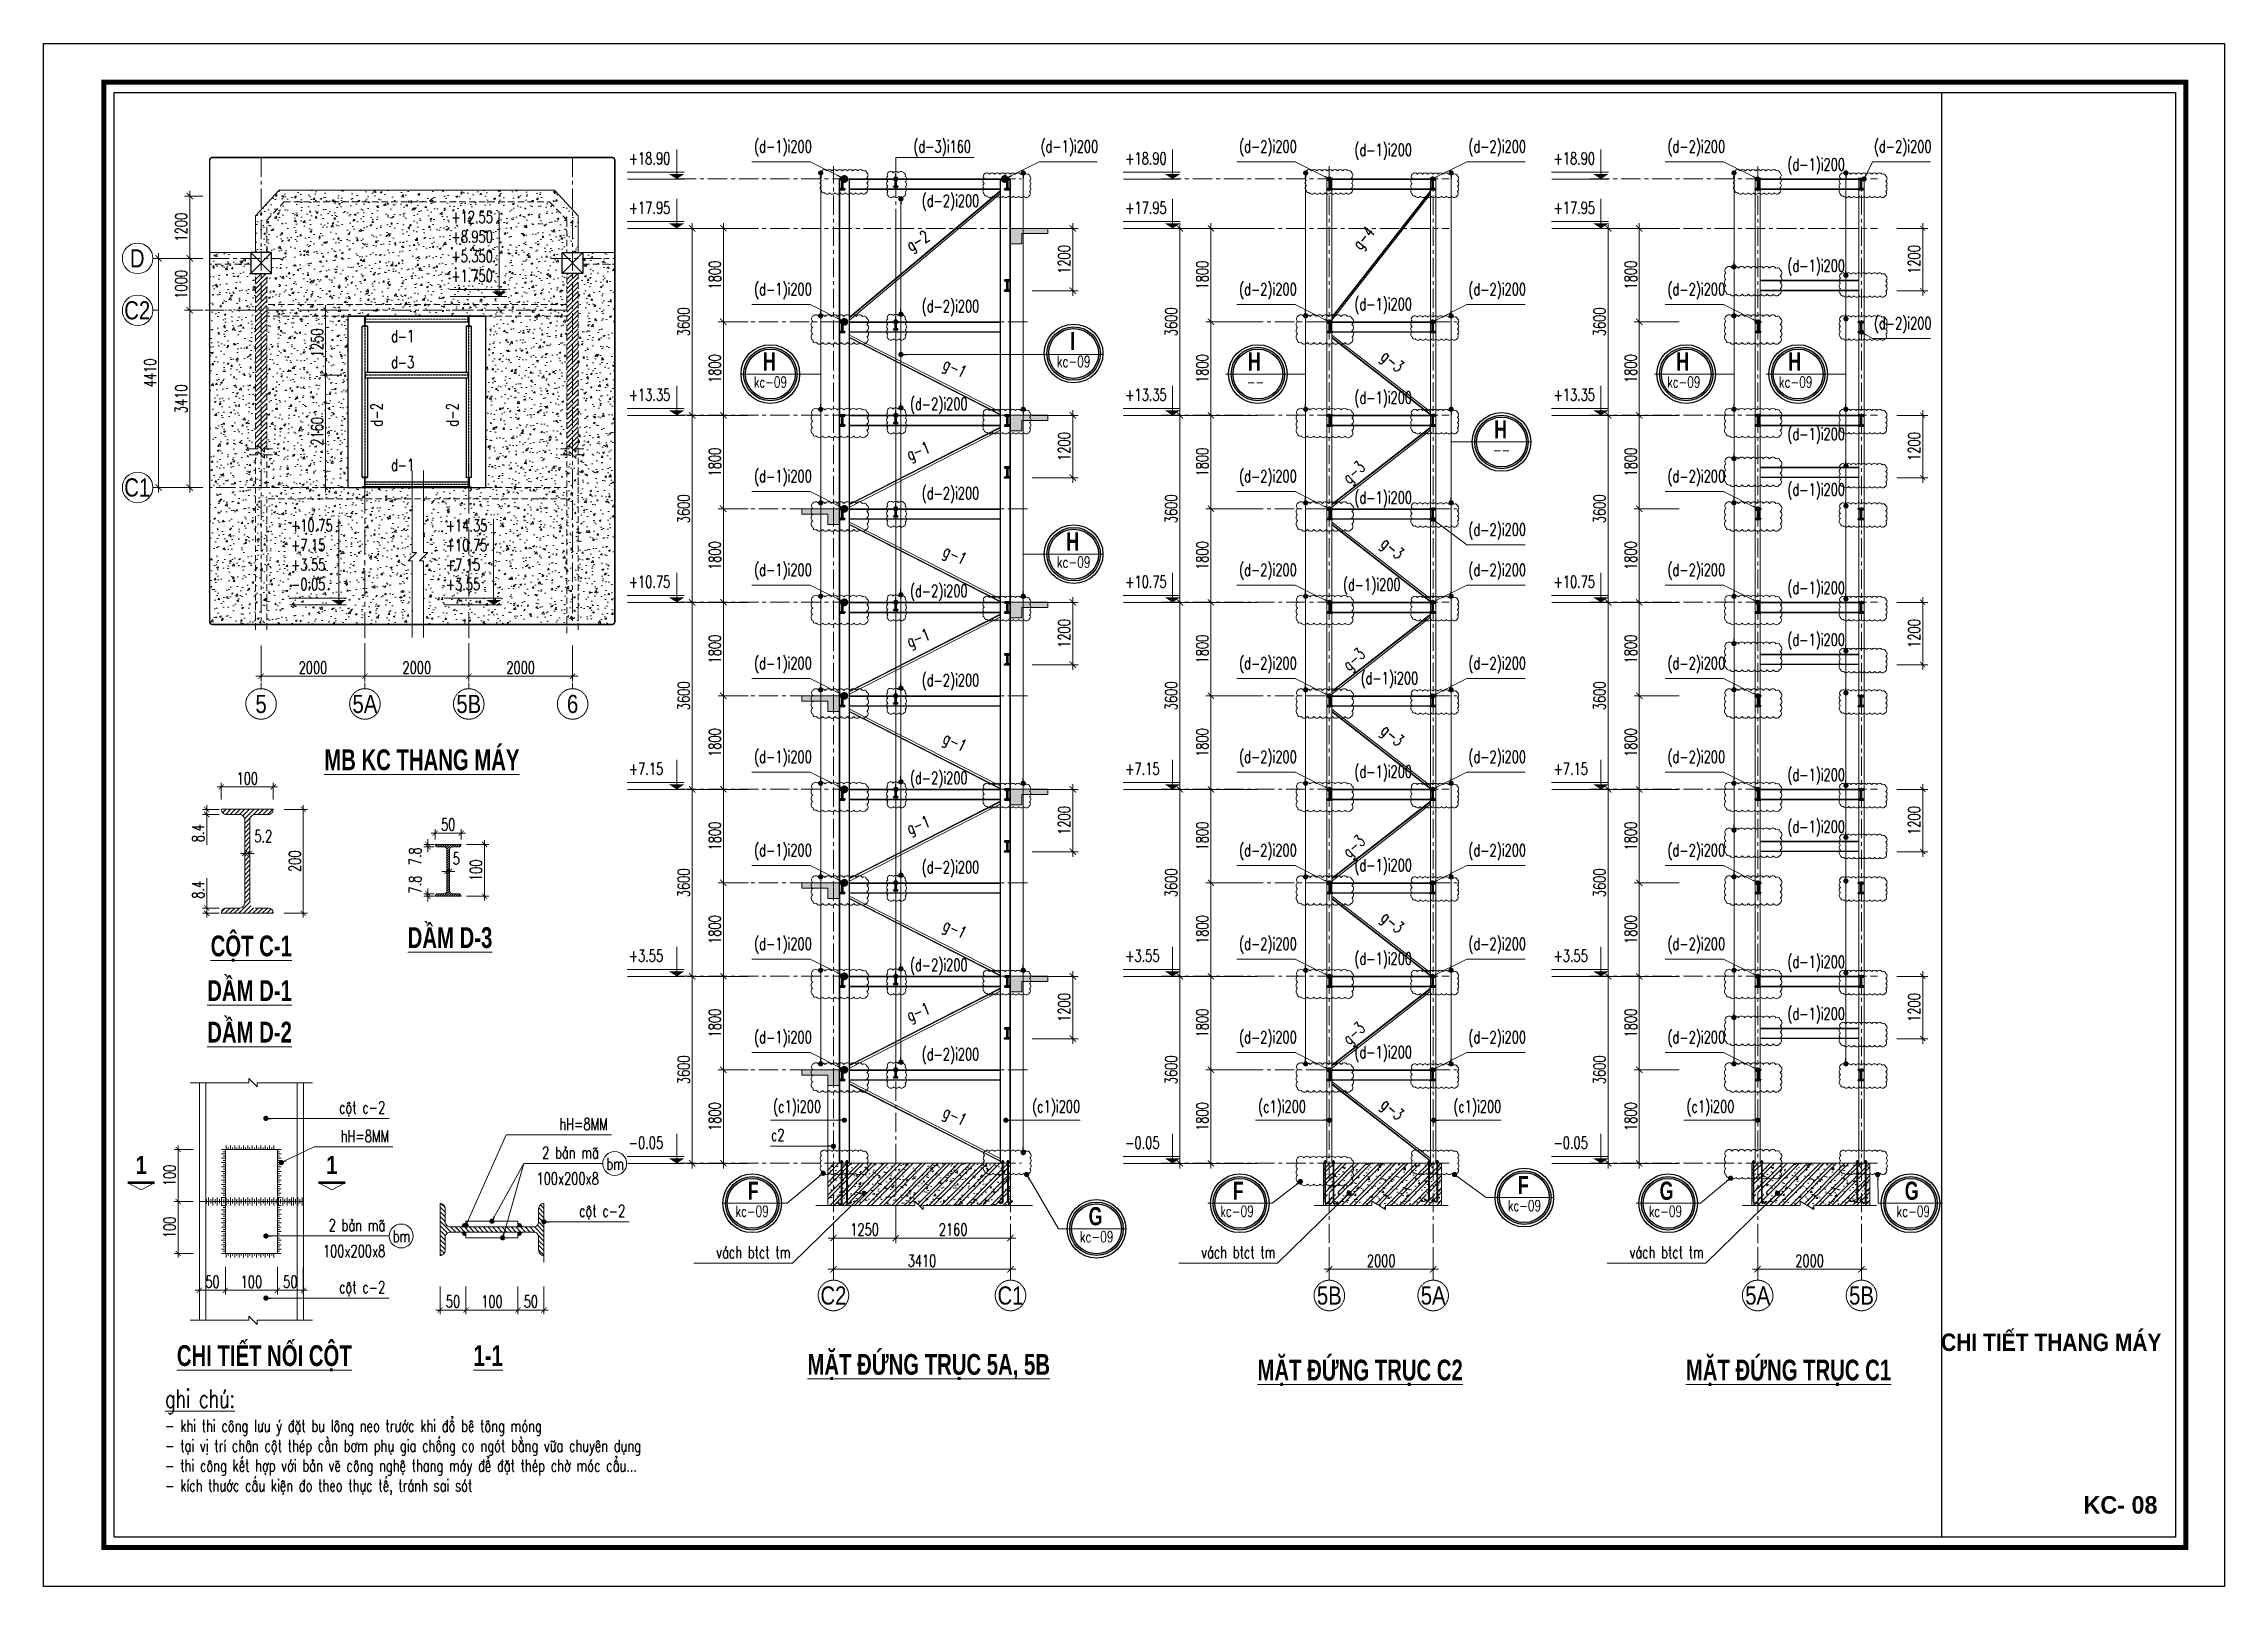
# Model space of a CAD drawing. Header units: millimetres. Extents: x 61738 to 439738, y 60858 to 151243.
# Drawn here: x 355738 to 397738, y 84100 to 113800 of the extents above; entities that cross this region are included whole.
import ezdxf
from ezdxf.enums import TextEntityAlignment as Align

# ---------------------------------------------------------------- set-up
doc = ezdxf.new("R2010")
doc.units = ezdxf.units.MM
for name, pattern in [('CENTER', [2, 1.25, -0.25, 0.25, -0.25]), ('HIDDEN', [0.375, 0.25, -0.125]), ('HIDDEN2', [0.1875, 0.125, -0.0625])]:
    doc.linetypes.add(name, pattern=pattern)
for name, color, linetype, lineweight in [('10-TEXT', 4, 'Continuous', 15), ('2-THEP2', 6, 'Continuous', 50), ('3-THAY', 7, 'Continuous', 18), ('5-DUT', 2, 'HIDDEN', 15), ('6-TRUC', 8, 'CENTER', 9), ('7-HATCH', 8, 'Continuous', 13), ('8-DIM', 8, 'Continuous', 15), ('9-SO HIEU', 8, 'Continuous', 15), ('DUONG KHUAT', 4, 'HIDDEN2', 15), ('Duong lien', 7, 'Continuous', 30), ('TEXT', 7, 'Continuous', 25), ('VL', 250, 'Continuous', 9)]:
    doc.layers.add(name, color=color, linetype=linetype, lineweight=lineweight)
for name, color, linetype in [('COT', 2, 'Continuous'), ('DIM', 3, 'Continuous'), ('Khungbo', 32, 'Continuous'), ('KICHTHUOC', 8, 'Continuous'), ('MANH', 8, 'Continuous'), ('NETTHAY', 9, 'Continuous')]:
    doc.layers.add(name, color=color, linetype=linetype)
doc.styles.add('A3 - Text 2.3', font='Vnsimli.shx', dxfattribs={"width": 0.7, "height": 230})
doc.styles.add('A3 - Text 3.5', font='VnArialH.TTF', dxfattribs={"width": 0.8, "height": 350})
doc.styles.add('A3-Text 2.3', font='vnsimli.shx', dxfattribs={"width": 0.7, "height": 230, "bigfont": 'vn.shx'})
doc.styles.add('A3-Text 3.5', font='VnArialH-Bold.TTF', dxfattribs={"width": 0.8, "height": 350})
doc.styles.add('FONT 2', font='UTM Neo Sans IntelBold.ttf')
doc.styles.add('S1', font='vnsimli.shx', dxfattribs={"width": 0.75})
doc.styles.add('T2', font='VnArialH.TTF', dxfattribs={"width": 0.8})
doc.styles.add('T3', font='VnArialH-Bold.TTF', dxfattribs={"width": 0.9})
doc.dimstyles.new('A3-1-100', dxfattribs={"dimtxt": 200, "dimasz": 120, "dimexe": 100, "dimexo": 0, "dimgap": 50, "dimtad": 1, "dimdec": 0, "dimdsep": 49, "dimtxsty": 'A3-Text 2.3', "dimblk": 'ARCHTICK', "dimcen": 10, "dimdle": 100, "dimclrd": 8, "dimclre": 8, "dimclrt": 2, "dimadec": 0, "dimazin": 2, "dimtfac": 1, "dimtdec": 0, "dimtix": 1, "dimtmove": 1, "dimatfit": 3, "dimldrblk": 'DOT', "dimfxl": 1, "dimtolj": 1, "dimtzin": 0, "dimlwd": -1, "dimlwe": -1, "dimarcsym": 0})
doc.dimstyles.new('A3-1-100x10', dxfattribs={"dimtxt": 230, "dimasz": 100, "dimexe": 80, "dimexo": 0, "dimgap": 50, "dimtad": 1, "dimdec": 0, "dimlfac": 0.1, "dimdsep": 49, "dimtxsty": 'A3-Text 2.3', "dimblk": 'ARCHTICK', "dimcen": 10, "dimdle": 80, "dimclrd": 8, "dimclre": 8, "dimclrt": 2, "dimadec": 0, "dimazin": 2, "dimtfac": 1, "dimtdec": 0, "dimtix": 1, "dimtmove": 1, "dimatfit": 3, "dimldrblk": 'DOT', "dimfxl": 1, "dimtolj": 1, "dimtzin": 0, "dimlwd": -1, "dimlwe": -1, "dimarcsym": 0})
doc.dimstyles.new('A3-1-100x2', dxfattribs={"dimtxt": 200, "dimasz": 120, "dimexe": 100, "dimexo": 0, "dimgap": 50, "dimtad": 1, "dimdec": 0, "dimlfac": 0.5, "dimdsep": 49, "dimtxsty": 'A3-Text 2.3', "dimblk": 'ARCHTICK', "dimcen": 10, "dimdle": 100, "dimclrd": 8, "dimclre": 8, "dimclrt": 2, "dimadec": 0, "dimazin": 2, "dimtfac": 1, "dimtdec": 0, "dimtix": 1, "dimtmove": 1, "dimatfit": 3, "dimldrblk": 'DOT', "dimfxl": 1, "dimtolj": 1, "dimtzin": 0, "dimlwd": -1, "dimlwe": -1, "dimarcsym": 0})
doc.dimstyles.new('A3-1-100x3', dxfattribs={"dimtxt": 230, "dimasz": 120, "dimexe": 100, "dimexo": 0, "dimgap": 50, "dimtad": 1, "dimdec": 0, "dimlfac": 0.333333, "dimdsep": 49, "dimtxsty": 'A3-Text 2.3', "dimblk": 'ARCHTICK', "dimcen": 10, "dimdle": 100, "dimclrd": 8, "dimclre": 8, "dimclrt": 2, "dimadec": 0, "dimazin": 2, "dimtfac": 1, "dimtdec": 0, "dimtix": 1, "dimtmove": 1, "dimatfit": 3, "dimldrblk": 'DOT', "dimfxl": 1, "dimtolj": 1, "dimtzin": 0, "dimlwd": -1, "dimlwe": -1, "dimarcsym": 0})
pattern_1 = [(50, (121909.44, 52010.74), (364.36934, -31.87817), [38.1, -419.1]), (355, (121909.44, 52010.74), (-70.48684, 382.1137), [30.48, -335.28117]), (100.45144, (121939.8, 52008.1), (293.8825, 350.2355), [32.38, -356.1805]), (46.1842, (121909.44, 52112.34), (542.1581, -84.08466), [57.15, -628.65]), (96.63556, (121954.6, 52105.33), (474.8083, 494.8522), [48.57, -534.2712]), (351.18415, (121909.44, 52112.34), (474.8083, 494.8522), [45.7199, -502.9195]), (21, (121960.24, 52086.94), (303.2288, -204.5304), [38.1, -419.1]), (326, (121960.24, 52086.94), (123.60406, 368.37593), [30.48, -335.28]), (71.45144, (121985.5, 52069.9), (426.83284, 163.84554), [32.38, -356.1799]), (37.5, (121909.44, 52010.74), (6.177207, 169.11008), [0, -331.216, 0, -340.36, 0, -336.55]), (7.5, (121909.44, 52010.74), (133.63933, 200.36115), [0, -194.056, 0, -323.596, 0, -128.27]), (327.5, (121796.16, 52010.74), (271.18119, -11.45749), [0, -127, 0, -396.24, 0, -525.78]), (317.5, (121745.36, 52010.74), (296.25836, 50.85298), [0, -165.1, 0, -263.144, 0, -373.38])]
pattern_2 = [(50, (111001.06, 50734.26), (364.36934, -31.87817), [38.1, -419.1]), (355, (111001.06, 50734.26), (-70.48684, 382.1137), [30.48, -335.28117]), (100.45144, (111031.43, 50731.6), (293.8825, 350.2355), [32.38, -356.1805]), (46.1842, (111001.06, 50835.86), (542.1581, -84.08466), [57.15, -628.65]), (96.63556, (111046.24, 50828.86), (474.8083, 494.8522), [48.57, -534.2712]), (351.18415, (111001.06, 50835.86), (474.8083, 494.8522), [45.7199, -502.9195]), (21, (111051.86, 50810.46), (303.22878, -204.5304), [38.1, -419.1]), (326, (111051.86, 50810.46), (123.60406, 368.37593), [30.48, -335.28]), (71.45144, (111077.13, 50793.42), (426.83284, 163.84554), [32.38, -356.1799]), (37.5, (111001.06, 50734.26), (6.177207, 169.11008), [0, -331.216, 0, -340.36, 0, -336.55]), (7.5, (111001.06, 50734.26), (133.63933, 200.36115), [0, -194.056, 0, -323.596, 0, -128.27]), (327.5, (110887.78, 50734.26), (271.18119, -11.45749), [0, -127, 0, -396.24, 0, -525.78]), (317.5, (110836.98, 50734.26), (296.25836, 50.85298), [0, -165.1, 0, -263.144, 0, -373.38])]
pattern_3 = [(50, (-40967.05, 48622.36), (364.36934, -31.87817), [38.1, -419.1]), (355, (-40967.05, 48622.36), (-70.48684, 382.1137), [30.48, -335.28117]), (100.45144, (-40936.7, 48619.7), (293.8825, 350.2355), [32.38002, -356.1805]), (46.1842, (-40967.05, 48723.96), (542.1581, -84.08466), [57.15, -628.65]), (96.63556, (-40921.87, 48716.96), (474.8083, 494.85225), [48.57005, -534.2712]), (351.18415, (-40967.05, 48723.96), (474.8083, 494.85225), [45.7199, -502.9195]), (21, (-40916.25, 48698.56), (303.22878, -204.5304), [38.1, -419.1]), (326, (-40916.25, 48698.56), (123.60406, 368.37593), [30.48, -335.28]), (71.451445, (-40891, 48681.52), (426.83284, 163.84554), [32.38002, -356.17988]), (37.5, (-40967.05, 48622.36), (6.177207, 169.110078), [0, -331.216, 0, -340.36, 0, -336.55]), (7.5, (-40967.05, 48622.36), (133.639325, 200.36115), [0, -194.056, 0, -323.596, 0, -128.27]), (327.5, (-41080.34, 48622.36), (271.18119, -11.45749), [0, -127, 0, -396.24, 0, -525.78]), (317.5, (-41131.14, 48622.36), (296.25836, 50.85298), [0, -165.1, 0, -263.144, 0, -373.38])]

msp = doc.modelspace()

# ---------------------------------------------------------------- texts
at = {"layer": '10-TEXT', "width": 0.7}
for s, height, style, p in [('(d-1)i200', 230, 'S1', (370533.8, 111706.3)), ('(d-3)i160', 230, 'S1', (373599.3, 111706.3)), ('(d-1)i200', 230, 'S1', (376049.5, 111706.3)), ('(d-2)i200', 230, 'S1', (379873.8, 111706.3)), ('(d-1)i200', 230, 'S1', (382093, 111640)), ('(d-2)i200', 230, 'S1', (384289.5, 111706.3)), ('(d-2)i200', 230, 'S1', (388123.6, 111706.3)), ('(d-2)i200', 230, 'S1', (392099.2, 111706.3)), ('(d-1)i200', 230, 'S1', (390433, 111360)), ('(d-2)i200', 230, 'S1', (373760, 110660)), ('(d-1)i200', 230, 'S1', (390433, 109410)), ('(d-1)i200', 230, 'S1', (370533.8, 108956.3)), ('(d-2)i200', 230, 'S1', (379873.8, 108956.3)), ('(d-2)i200', 230, 'S1', (384289.5, 108956.3)), ('(d-2)i200', 230, 'S1', (388123.6, 108956.3)), ('(d-2)i200', 230, 'S1', (373760, 108630)), ('(d-1)i200', 230, 'S1', (382093, 108670)), ('(d-2)i200', 230, 'S1', (392099.2, 108302.1)), ('(d-1)i200', 230, 'S1', (382093, 106870)), ('(d-2)i200', 230, 'S1', (373533.8, 106748.3)), ('(d-1)i200', 230, 'S1', (390433, 106170)), ('(d-1)i200', 230, 'S1', (370533.8, 105356.3)), ('(d-2)i200', 230, 'S1', (379873.8, 105356.3)), ('(d-2)i200', 230, 'S1', (388123.6, 105356.3)), ('(d-2)i200', 230, 'S1', (373760, 105030)), ('(d-1)i200', 230, 'S1', (382093, 104945.8)), ('(d-1)i200', 230, 'S1', (390433, 105100)), ('(d-2)i200', 230, 'S1', (384289.5, 104328.8)), ('(d-1)i200', 230, 'S1', (370533.8, 103556.3)), ('(d-2)i200', 230, 'S1', (379873.8, 103556.3)), ('(d-2)i200', 230, 'S1', (384289.5, 103556.3)), ('(d-2)i200', 230, 'S1', (388123.6, 103556.3)), ('(d-2)i200', 230, 'S1', (373533.8, 103148.3)), ('(d-1)i200', 230, 'S1', (381873, 103270)), ('(d-1)i200', 230, 'S1', (390433, 103210)), ('(d-1)i200', 230, 'S1', (390433, 102210)), ('(d-1)i200', 230, 'S1', (370533.8, 101756.3)), ('(d-2)i200', 230, 'S1', (373760, 101430)), ('(d-2)i200', 230, 'S1', (379873.8, 101756.3)), ('(d-1)i200', 230, 'S1', (382213, 101470)), ('(d-2)i200', 230, 'S1', (384289.5, 101756.3)), ('(d-2)i200', 230, 'S1', (388123.6, 101756.3)), ('%%Umb kc THANG M¸Y', 400, 'T3', (364902.5, 99812.4)), ('(d-1)i200', 230, 'S1', (370533.8, 99956.3)), ('(d-2)i200', 230, 'S1', (379873.8, 99956.3)), ('(d-2)i200', 230, 'S1', (384289.5, 99956.3)), ('(d-2)i200', 230, 'S1', (388123.6, 99956.3)), ('(d-2)i200', 230, 'S1', (373533.8, 99548.3)), ('(d-1)i200', 230, 'S1', (382093, 99670)), ('(d-1)i200', 230, 'S1', (390433, 99610)), ('(d-1)i200', 230, 'S1', (390433, 98610)), ('(d-1)i200', 230, 'S1', (370533.8, 98156.3)), ('(d-2)i200', 230, 'S1', (379873.8, 98156.3)), ('(d-2)i200', 230, 'S1', (384289.5, 98156.3)), ('(d-2)i200', 230, 'S1', (388123.6, 98156.3)), ('(d-2)i200', 230, 'S1', (373760, 97830)), ('(d-1)i200', 230, 'S1', (382093, 97870)), ('%%Ucét c-1', 400, 'T3', (360519.8, 96230)), ('%%UdÇm d-3', 400, 'T3', (364380, 96390)), ('(d-1)i200', 230, 'S1', (370533.8, 96356.3)), ('(d-2)i200', 230, 'S1', (379873.8, 96356.3)), ('(d-2)i200', 230, 'S1', (384289.5, 96356.3)), ('(d-2)i200', 230, 'S1', (388123.6, 96356.3)), ('(d-2)i200', 230, 'S1', (373533.8, 95948.3)), ('(d-1)i200', 230, 'S1', (382093, 96070)), ('(d-1)i200', 230, 'S1', (390433, 96010)), ('%%UdÇm d-1', 400, 'T3', (360519.8, 95370)), ('%%UdÇm d-2', 400, 'T3', (360519.8, 94570)), ('(d-1)i200', 230, 'S1', (390433, 95010)), ('(d-1)i200', 230, 'S1', (370533.8, 94556.3)), ('(d-2)i200', 230, 'S1', (373760, 94230)), ('(d-2)i200', 230, 'S1', (379873.8, 94556.3)), ('(d-1)i200', 230, 'S1', (382093, 94270)), ('(d-2)i200', 230, 'S1', (384289.5, 94556.3)), ('(d-2)i200', 230, 'S1', (388123.6, 94556.3)), ('cét c-2', 230, 'S1', (362318, 93204.7)), ('(c1)i200', 230, 'S1', (370712.1, 93224.2)), ('(c1)i200', 230, 'S1', (375701.8, 93224.2)), ('(c1)i200', 230, 'S1', (380052.1, 93224.2)), ('(c1)i200', 230, 'S1', (383811.8, 93224.2)), ('(c1)i200', 230, 'S1', (388301.9, 93224.2)), ('hH=8MM', 230, 'S1', (362391.7, 92654.7)), ('hH=8MM', 230, 'S1', (366603, 92884.7)), ('c2', 230, 'S1', (370008.5, 92674.2)), ('2 b¶n m·', 230, 'S1', (366431.2, 92334.7)), ('100x200x8', 230, 'S1', (366431.2, 91834.7)), ('2 b¶n m·', 230, 'S1', (362318, 90940)), ('cét c-2', 230, 'S1', (366940.3, 91214.7)), ('100x200x8', 230, 'S1', (362318, 90440)), ('v¸ch btct tm', 230, 'S1', (370121.8, 90416.4)), ('v¸ch btct tm', 230, 'S1', (379461.8, 90416.4)), ('v¸ch btct tm', 230, 'S1', (387711.6, 90416.4)), ('cét c-2', 230, 'S1', (362318, 89744.7)), ('%%Uchi tiÕt nèi cét', 400, 'T3', (361672.5, 88342.4)), ('%%U1-1', 400, 'T3', (364582.5, 88342.4)), ('%%UmÆt ®øng trôc 5a, 5b', 400, 'T3', (375120.1, 88174.2)), ('%%UmÆt ®øng trôc c2', 400, 'T3', (383070.1, 88064.2)), ('%%UmÆt ®øng trôc c1', 400, 'T3', (391319.9, 88064.2))]:
    msp.add_text(s, height=height, dxfattribs=dict(at, style=style)).set_placement(p, align=Align.RIGHT)
at = {"layer": '10-TEXT', "style": 'A3 - Text 2.3', "width": 0.7}
for s, p in [('+18.90', (367007.6, 111475.8)), ('+18.90', (376567.6, 111475.8)), ('+18.90', (384817.3, 111475.8)), ('+12.55', (363590.4, 110346.9)), ('+17.95', (367007.6, 110525.8)), ('+17.95', (376567.6, 110525.8)), ('+17.95', (384817.3, 110525.8)), ('+8.950', (363590.4, 109969.2)), ('+5.350', (363590.4, 109591.6)), ('+1.750', (363590.4, 109214)), ('d-1', (362428.3, 108052.9)), ('d-3', (362428.3, 107552)), ('+13.35', (367007.6, 106925.8)), ('+13.35', (376567.6, 106925.8)), ('+13.35', (384817.3, 106925.8)), ('d-1', (362428.3, 105573.9)), ('+10.75', (360502.3, 104410)), ('+14.35', (363482.9, 104410)), ('+7.15', (360502.3, 104032.4)), ('+10.75', (363482.9, 104032.4)), ('+3.55', (360502.3, 103654.7)), ('+7.15', (363482.9, 103654.7)), ('-0.05', (360502.3, 103277.1)), ('+3.55', (363482.9, 103277.1)), ('+10.75', (367007.6, 103325.8)), ('+10.75', (376567.6, 103325.8)), ('+10.75', (384817.3, 103325.8)), ('+7.15', (367007.6, 99725.8)), ('+7.15', (376567.6, 99725.8)), ('+7.15', (384817.3, 99725.8)), ('+3.55', (367007.6, 96125.8)), ('+3.55', (376567.6, 96125.8)), ('+3.55', (384817.3, 96125.8)), ('-0.05', (367007.6, 92525.8)), ('-0.05', (376567.6, 92525.8)), ('-0.05', (384817.3, 92525.8))]:
    msp.add_text(s, height=230, dxfattribs=at).set_placement(p)
at = {"layer": '10-TEXT', "style": 'S1', "width": 0.7}
for s, rotation, p in [('g-2', 30.96615, (372821.8, 110025.1)), ('g-4', 50.59139, (381386.9, 110161.3)), ('g-1', 335.12585, (373443.3, 107360.4)), ('g-3', 320.59139, (381818, 107456.9)), ('g-1', 21.55794, (372831.6, 105937)), ('g-3', 43.46637, (381210, 105620)), ('g-3', 320.59139, (381818, 103856.9)), ('g-1', 335.12585, (373443.3, 103760.4)), ('g-1', 21.55794, (372831.6, 102337)), ('g-3', 43.46637, (381210, 102020)), ('g-1', 335.12585, (373443.3, 100160.4)), ('g-3', 320.59139, (381818, 100256.9)), ('g-1', 21.55794, (372831.6, 98737)), ('g-3', 43.46637, (381210, 98420)), ('g-3', 320.59139, (381818, 96656.9)), ('g-1', 335.12585, (373443.3, 96560.4)), ('g-1', 21.55794, (372831.6, 95137)), ('g-3', 43.46637, (381210, 94820)), ('g-1', 335.12585, (373443.3, 92960.4)), ('g-3', 320.59139, (381818, 93056.9))]:
    msp.add_text(s, height=230, rotation=rotation, dxfattribs=at).set_placement(p, align=Align.RIGHT)
at = {"layer": '10-TEXT'}
for s, height, style, width, p in [('i', 350, 'T3', 0.7, (375557.3, 107901.2)), ('h', 350, 'T3', 0.7, (369716.4, 107506.4)), ('kc-09', 212.67, 'S1', 0.7, (375577.8, 107574.5)), ('h', 350, 'T3', 0.7, (379056.4, 107506.4)), ('h', 350, 'T3', 0.7, (387306.2, 107506.4)), ('h', 350, 'T3', 0.7, (389462, 107506.4)), ('kc-09', 212.67, 'S1', 0.7, (369736.9, 107179.6)), ('--', 212.67, 'S1', 0.7, (379076.9, 107179.6)), ('kc-09', 212.67, 'S1', 0.7, (387326.7, 107179.6)), ('kc-09', 212.67, 'S1', 0.7, (389482.4, 107179.6)), ('h', 350, 'T3', 0.7, (383797.3, 106198.8)), ('--', 212.67, 'S1', 0.7, (383817.8, 105872)), ('h', 350, 'T3', 0.7, (375557.3, 104038.8)), ('kc-09', 212.67, 'S1', 0.7, (375577.8, 103712)), ('bm', 230, 'S1', 0.7, (366744.5, 92118.7)), ('f', 350, 'T3', 0.7, (384237.7, 91651.8)), ('f', 350, 'T3', 0.7, (369405.4, 91541.8)), ('f', 350, 'T3', 0.7, (378745.4, 91541.8)), ('g', 350, 'T3', 0.7, (386995.2, 91541.8)), ('g', 350, 'T3', 0.7, (391716.4, 91541.8)), ('kc-09', 212.67, 'S1', 0.7, (369383.6, 91215)), ('g', 350, 'T3', 0.7, (375997.7, 91051.8)), ('kc-09', 212.67, 'S1', 0.7, (378723.6, 91215)), ('kc-09', 212.67, 'S1', 0.7, (384258.2, 91325)), ('kc-09', 212.67, 'S1', 0.7, (386973.4, 91215)), ('kc-09', 212.67, 'S1', 0.7, (391746.4, 91215)), ('bm', 230, 'S1', 0.7, (362631.3, 90724)), ('kc-09', 212.67, 'S1', 0.7, (376018.2, 90725)), ('CHI TIẾT THANG MÁY', 336, 'FONT 2', 0.9, (394403.8, 88631.6))]:
    msp.add_text(s, height=height, dxfattribs=dict(at, style=style, width=width)).set_placement(p, align=Align.CENTER)
at = {"layer": '10-TEXT', "style": 'A3 - Text 2.3', "width": 0.7}
for p in [(362267.3, 106430.3), (363725.9, 106430.3)]:
    msp.add_text('d-2', height=230, rotation=90, dxfattribs=at).set_placement(p)
at = {"layer": '10-TEXT', "style": 'FONT 2'}
msp.add_text('KC- 08', height=336, dxfattribs=at).set_placement((395737.7, 85668.5), align=Align.MIDDLE_CENTER)
at = {"layer": '10-TEXT', "ltscale": 400, "insert": (358080, 87890), "char_height": 230, "width": 15242.69, "attachment_point": 1, "style": 'A3-Text 2.3'}
msp.add_mtext('{\\H1.522x;\\Lghi chó:}\\P- khi thi c«ng l\xadu ý ®Æt bu l«ng neo tr\xadíc khi ®æ bª t«ng mãng\\P- t¹i vÞ trÝ ch©n cét thÐp cÇn b¬m phô gia chèng co ngãt b»ng v÷a chuyªn dông \\P- thi c«ng kÕt hîp víi b¶n vÏ c«ng nghÖ thang m¸y ®Ó ®Æt thÐp chê mãc cÈu...\\P- kÝch th\xadíc cÊu kiÖn ®o theo thùc tÕ, tr¸nh sai sãt', dxfattribs=at)

# ---------------------------------------------------------------- blocks, each defined once
blk = doc.blocks.new('CDS12')
at = {"layer": 'Defpoints'}
blk.add_lwpolyline([(91835, 363353), (49835, 363353), (49835, 393053), (91835, 393053)], close=True, dxfattribs=at)
at = {"layer": 'Khungbo', "color": 1, "const_width": 100}
blk.add_lwpolyline([(91094, 364100), (50996, 364100), (50996, 392312), (91094, 392312)], close=True, dxfattribs=at)
at = {"layer": 'Khungbo', "color": 1}
for points in [[(90894, 364300), (51196, 364300), (51196, 392112), (90894, 392112)], [(90894, 392112), (90894, 364300), (86394, 364300), (86394, 392112)]]:
    blk.add_lwpolyline(points, close=True, dxfattribs=at)
blk = doc.blocks.new('*U61')
at = {"layer": '10-TEXT'}
for p, q in [((17615, 449767), (17615, 450310)), ((16706, 449893), (17756, 449893)), ((16710, 449766), (17757, 449766))]:
    blk.add_line(p, q, dxfattribs=at)
at = {"layer": '10-TEXT', "color": 1}
blk.add_solid([(17756, 449858), (17615, 449767), (17473, 449858)], dxfattribs=at)
blk = doc.blocks.new('Truc X')
at = {"layer": '6-TRUC', "color": 2}
blk.add_line((0, 0), (0, 150), dxfattribs=at)
blk.add_circle((0, -400), 400, dxfattribs=at)
at = {"layer": '6-TRUC', "color": 2, "style": 'A3 - Text 3.5', "width": 0.8}
blk.add_attdef('1', text='', height=500, dxfattribs=at).set_placement((-13, -400), align=Align.MIDDLE_CENTER)
blk = doc.blocks.new('_ArchTick')
at = {"color": 0, "linetype": 'ByBlock', "const_width": 0.15}
blk.add_lwpolyline([(-0.5, -0.5), (0.5, 0.5)], dxfattribs=at)
blk = doc.blocks.new('*D198')
at = {"layer": '8-DIM', "color": 8, "ltscale": 100, "transparency": 16777216}
for p, q in [((369310, 95844), (368130, 95844)), ((369310, 92244), (368130, 92244))]:
    blk.add_line(p, q, dxfattribs=at)
at = {"layer": '8-DIM', "color": 8, "linetype": 'ByBlock', "ltscale": 100, "transparency": 16777216}
blk.add_line((368230, 92144), (368230, 95944), dxfattribs=at)
at = {"layer": 'Defpoints', "color": 0, "ltscale": 100, "transparency": 16777216}
for p in [(368230, 95844), (369310, 95844), (369310, 92244)]:
    blk.add_point(p, dxfattribs=at)
at = {"layer": '8-DIM', "color": 8, "ltscale": 100, "transparency": 16777216, "xscale": 120, "yscale": 120, "zscale": 120}
for p, rotation in [((368230, 95844), 90), ((368230, 92244), 270)]:
    blk.add_blockref('_ArchTick', p, dxfattribs=dict(at, rotation=rotation))
at = {"layer": '8-DIM', "color": 2, "ltscale": 100, "transparency": 16777216, "insert": (368065, 94044), "char_height": 230, "attachment_point": 5, "rotation": 90, "style": 'A3-Text 2.3'}
blk.add_mtext('\\A1;3600', dxfattribs=at)
blk = doc.blocks.new('_Dot')
at = {"color": 0, "linetype": 'ByBlock', "lineweight": -2}
blk.add_line((-0.5, 0), (-1, 0), dxfattribs=at)
at = {"color": 0, "linetype": 'ByBlock', "const_width": 0.5}
blk.add_lwpolyline([(-0.25, 0, 1), (0.25, 0, 1)], format="xyb", close=True, dxfattribs=at)
blk = doc.blocks.new('*D199')
at = {"layer": '8-DIM', "color": 8, "linetype": 'ByBlock', "ltscale": 100, "transparency": 16777216}
blk.add_line((368830, 92144), (368830, 94144), dxfattribs=at)
at = {"layer": '8-DIM', "color": 8, "ltscale": 100, "transparency": 16777216}
for p, q in [((369310, 94044), (368730, 94044)), ((369310, 92244), (368730, 92244))]:
    blk.add_line(p, q, dxfattribs=at)
at = {"layer": 'Defpoints', "color": 0, "ltscale": 100, "transparency": 16777216}
for p in [(368830, 94044), (369310, 94044), (369310, 92244)]:
    blk.add_point(p, dxfattribs=at)
at = {"layer": '8-DIM', "color": 8, "ltscale": 100, "transparency": 16777216, "xscale": 120, "yscale": 120, "zscale": 120}
for p, rotation in [((368830, 94044), 90), ((368830, 92244), 270)]:
    blk.add_blockref('_ArchTick', p, dxfattribs=dict(at, rotation=rotation))
at = {"layer": '8-DIM', "color": 2, "ltscale": 100, "transparency": 16777216, "insert": (368665, 93144), "char_height": 230, "attachment_point": 5, "rotation": 90, "style": 'A3-Text 2.3'}
blk.add_mtext('\\A1;1800', dxfattribs=at)
blk = doc.blocks.new('*D200')
at = {"layer": '8-DIM', "color": 8, "ltscale": 100, "transparency": 16777216}
for p, q in [((369310, 95844), (368730, 95844)), ((369310, 94044), (368730, 94044))]:
    blk.add_line(p, q, dxfattribs=at)
at = {"layer": '8-DIM', "color": 8, "linetype": 'ByBlock', "ltscale": 100, "transparency": 16777216}
blk.add_line((368830, 93944), (368830, 95944), dxfattribs=at)
at = {"layer": 'Defpoints', "color": 0, "ltscale": 100, "transparency": 16777216}
for p in [(368830, 95844), (369310, 95844), (369310, 94044)]:
    blk.add_point(p, dxfattribs=at)
at = {"layer": '8-DIM', "color": 8, "ltscale": 100, "transparency": 16777216, "xscale": 120, "yscale": 120, "zscale": 120}
for p, rotation in [((368830, 95844), 90), ((368830, 94044), 270)]:
    blk.add_blockref('_ArchTick', p, dxfattribs=dict(at, rotation=rotation))
at = {"layer": '8-DIM', "color": 2, "ltscale": 100, "transparency": 16777216, "insert": (368665, 94944), "char_height": 230, "attachment_point": 5, "rotation": 90, "style": 'A3-Text 2.3'}
blk.add_mtext('\\A1;1800', dxfattribs=at)
blk = doc.blocks.new('*D201')
at = {"layer": '8-DIM', "color": 8, "linetype": 'ByBlock', "ltscale": 100, "transparency": 16777216}
blk.add_line((368230, 95744), (368230, 99544), dxfattribs=at)
at = {"layer": '8-DIM', "color": 8, "ltscale": 100, "transparency": 16777216}
for p, q in [((369310, 99444), (368130, 99444)), ((369310, 95844), (368130, 95844))]:
    blk.add_line(p, q, dxfattribs=at)
at = {"layer": 'Defpoints', "color": 0, "ltscale": 100, "transparency": 16777216}
for p in [(368230, 99444), (369310, 99444), (369310, 95844)]:
    blk.add_point(p, dxfattribs=at)
at = {"layer": '8-DIM', "color": 8, "ltscale": 100, "transparency": 16777216, "xscale": 120, "yscale": 120, "zscale": 120}
for p, rotation in [((368230, 99444), 90), ((368230, 95844), 270)]:
    blk.add_blockref('_ArchTick', p, dxfattribs=dict(at, rotation=rotation))
at = {"layer": '8-DIM', "color": 2, "ltscale": 100, "transparency": 16777216, "insert": (368065, 97644), "char_height": 230, "attachment_point": 5, "rotation": 90, "style": 'A3-Text 2.3'}
blk.add_mtext('\\A1;3600', dxfattribs=at)
blk = doc.blocks.new('*D202')
at = {"layer": '8-DIM', "color": 8, "ltscale": 100, "transparency": 16777216}
for p, q in [((369310, 97644), (368730, 97644)), ((369310, 95844), (368730, 95844))]:
    blk.add_line(p, q, dxfattribs=at)
at = {"layer": '8-DIM', "color": 8, "linetype": 'ByBlock', "ltscale": 100, "transparency": 16777216}
blk.add_line((368830, 95744), (368830, 97744), dxfattribs=at)
at = {"layer": 'Defpoints', "color": 0, "ltscale": 100, "transparency": 16777216}
for p in [(368830, 97644), (369310, 97644), (369310, 95844)]:
    blk.add_point(p, dxfattribs=at)
at = {"layer": '8-DIM', "color": 8, "ltscale": 100, "transparency": 16777216, "xscale": 120, "yscale": 120, "zscale": 120}
for p, rotation in [((368830, 97644), 90), ((368830, 95844), 270)]:
    blk.add_blockref('_ArchTick', p, dxfattribs=dict(at, rotation=rotation))
at = {"layer": '8-DIM', "color": 2, "ltscale": 100, "transparency": 16777216, "insert": (368665, 96744), "char_height": 230, "attachment_point": 5, "rotation": 90, "style": 'A3-Text 2.3'}
blk.add_mtext('\\A1;1800', dxfattribs=at)
blk = doc.blocks.new('*D203')
at = {"layer": '8-DIM', "color": 8, "linetype": 'ByBlock', "ltscale": 100, "transparency": 16777216}
blk.add_line((368830, 97544), (368830, 99544), dxfattribs=at)
at = {"layer": '8-DIM', "color": 8, "ltscale": 100, "transparency": 16777216}
for p, q in [((369310, 99444), (368730, 99444)), ((369310, 97644), (368730, 97644))]:
    blk.add_line(p, q, dxfattribs=at)
at = {"layer": 'Defpoints', "color": 0, "ltscale": 100, "transparency": 16777216}
for p in [(368830, 99444), (369310, 99444), (369310, 97644)]:
    blk.add_point(p, dxfattribs=at)
at = {"layer": '8-DIM', "color": 8, "ltscale": 100, "transparency": 16777216, "xscale": 120, "yscale": 120, "zscale": 120}
for p, rotation in [((368830, 99444), 90), ((368830, 97644), 270)]:
    blk.add_blockref('_ArchTick', p, dxfattribs=dict(at, rotation=rotation))
at = {"layer": '8-DIM', "color": 2, "ltscale": 100, "transparency": 16777216, "insert": (368665, 98544), "char_height": 230, "attachment_point": 5, "rotation": 90, "style": 'A3-Text 2.3'}
blk.add_mtext('\\A1;1800', dxfattribs=at)
blk = doc.blocks.new('*D204')
at = {"layer": '8-DIM', "color": 8, "ltscale": 100, "transparency": 16777216}
for p, q in [((369310, 103044), (368130, 103044)), ((369310, 99444), (368130, 99444))]:
    blk.add_line(p, q, dxfattribs=at)
at = {"layer": '8-DIM', "color": 8, "linetype": 'ByBlock', "ltscale": 100, "transparency": 16777216}
blk.add_line((368230, 99344), (368230, 103144), dxfattribs=at)
at = {"layer": 'Defpoints', "color": 0, "ltscale": 100, "transparency": 16777216}
for p in [(368230, 103044), (369310, 103044), (369310, 99444)]:
    blk.add_point(p, dxfattribs=at)
at = {"layer": '8-DIM', "color": 8, "ltscale": 100, "transparency": 16777216, "xscale": 120, "yscale": 120, "zscale": 120}
for p, rotation in [((368230, 103044), 90), ((368230, 99444), 270)]:
    blk.add_blockref('_ArchTick', p, dxfattribs=dict(at, rotation=rotation))
at = {"layer": '8-DIM', "color": 2, "ltscale": 100, "transparency": 16777216, "insert": (368065, 101244), "char_height": 230, "attachment_point": 5, "rotation": 90, "style": 'A3-Text 2.3'}
blk.add_mtext('\\A1;3600', dxfattribs=at)
blk = doc.blocks.new('*D205')
at = {"layer": '8-DIM', "color": 8, "ltscale": 100, "transparency": 16777216}
for p, q in [((369310, 101244), (368730, 101244)), ((369310, 99444), (368730, 99444))]:
    blk.add_line(p, q, dxfattribs=at)
at = {"layer": '8-DIM', "color": 8, "linetype": 'ByBlock', "ltscale": 100, "transparency": 16777216}
blk.add_line((368830, 99344), (368830, 101344), dxfattribs=at)
at = {"layer": 'Defpoints', "color": 0, "ltscale": 100, "transparency": 16777216}
for p in [(368830, 101244), (369310, 101244), (369310, 99444)]:
    blk.add_point(p, dxfattribs=at)
at = {"layer": '8-DIM', "color": 8, "ltscale": 100, "transparency": 16777216, "xscale": 120, "yscale": 120, "zscale": 120}
for p, rotation in [((368830, 101244), 90), ((368830, 99444), 270)]:
    blk.add_blockref('_ArchTick', p, dxfattribs=dict(at, rotation=rotation))
at = {"layer": '8-DIM', "color": 2, "ltscale": 100, "transparency": 16777216, "insert": (368665, 100344), "char_height": 230, "attachment_point": 5, "rotation": 90, "style": 'A3-Text 2.3'}
blk.add_mtext('\\A1;1800', dxfattribs=at)
blk = doc.blocks.new('*D206')
at = {"layer": '8-DIM', "color": 8, "ltscale": 100, "transparency": 16777216}
for p, q in [((369310, 103044), (368730, 103044)), ((369310, 101244), (368730, 101244))]:
    blk.add_line(p, q, dxfattribs=at)
at = {"layer": '8-DIM', "color": 8, "linetype": 'ByBlock', "ltscale": 100, "transparency": 16777216}
blk.add_line((368830, 101144), (368830, 103144), dxfattribs=at)
at = {"layer": 'Defpoints', "color": 0, "ltscale": 100, "transparency": 16777216}
for p in [(368830, 103044), (369310, 103044), (369310, 101244)]:
    blk.add_point(p, dxfattribs=at)
at = {"layer": '8-DIM', "color": 8, "ltscale": 100, "transparency": 16777216, "xscale": 120, "yscale": 120, "zscale": 120}
for p, rotation in [((368830, 103044), 90), ((368830, 101244), 270)]:
    blk.add_blockref('_ArchTick', p, dxfattribs=dict(at, rotation=rotation))
at = {"layer": '8-DIM', "color": 2, "ltscale": 100, "transparency": 16777216, "insert": (368665, 102144), "char_height": 230, "attachment_point": 5, "rotation": 90, "style": 'A3-Text 2.3'}
blk.add_mtext('\\A1;1800', dxfattribs=at)
blk = doc.blocks.new('*D207')
at = {"layer": '8-DIM', "color": 8, "linetype": 'ByBlock', "ltscale": 100, "transparency": 16777216}
blk.add_line((368230, 102944), (368230, 106744), dxfattribs=at)
at = {"layer": '8-DIM', "color": 8, "ltscale": 100, "transparency": 16777216}
for p, q in [((369310, 106644), (368130, 106644)), ((369310, 103044), (368130, 103044))]:
    blk.add_line(p, q, dxfattribs=at)
at = {"layer": 'Defpoints', "color": 0, "ltscale": 100, "transparency": 16777216}
for p in [(368230, 106644), (369310, 106644), (369310, 103044)]:
    blk.add_point(p, dxfattribs=at)
at = {"layer": '8-DIM', "color": 8, "ltscale": 100, "transparency": 16777216, "xscale": 120, "yscale": 120, "zscale": 120}
for p, rotation in [((368230, 106644), 90), ((368230, 103044), 270)]:
    blk.add_blockref('_ArchTick', p, dxfattribs=dict(at, rotation=rotation))
at = {"layer": '8-DIM', "color": 2, "ltscale": 100, "transparency": 16777216, "insert": (368065, 104844), "char_height": 230, "attachment_point": 5, "rotation": 90, "style": 'A3-Text 2.3'}
blk.add_mtext('\\A1;3600', dxfattribs=at)
blk = doc.blocks.new('*D208')
at = {"layer": '8-DIM', "color": 8, "ltscale": 100, "transparency": 16777216}
for p, q in [((369310, 104844), (368730, 104844)), ((369310, 103044), (368730, 103044))]:
    blk.add_line(p, q, dxfattribs=at)
at = {"layer": '8-DIM', "color": 8, "linetype": 'ByBlock', "ltscale": 100, "transparency": 16777216}
blk.add_line((368830, 102944), (368830, 104944), dxfattribs=at)
at = {"layer": 'Defpoints', "color": 0, "ltscale": 100, "transparency": 16777216}
for p in [(368830, 104844), (369310, 104844), (369310, 103044)]:
    blk.add_point(p, dxfattribs=at)
at = {"layer": '8-DIM', "color": 8, "ltscale": 100, "transparency": 16777216, "xscale": 120, "yscale": 120, "zscale": 120}
for p, rotation in [((368830, 104844), 90), ((368830, 103044), 270)]:
    blk.add_blockref('_ArchTick', p, dxfattribs=dict(at, rotation=rotation))
at = {"layer": '8-DIM', "color": 2, "ltscale": 100, "transparency": 16777216, "insert": (368665, 103944), "char_height": 230, "attachment_point": 5, "rotation": 90, "style": 'A3-Text 2.3'}
blk.add_mtext('\\A1;1800', dxfattribs=at)
blk = doc.blocks.new('*D209')
at = {"layer": '8-DIM', "color": 8, "linetype": 'ByBlock', "ltscale": 100, "transparency": 16777216}
blk.add_line((368830, 104744), (368830, 106744), dxfattribs=at)
at = {"layer": '8-DIM', "color": 8, "ltscale": 100, "transparency": 16777216}
for p, q in [((369310, 106644), (368730, 106644)), ((369310, 104844), (368730, 104844))]:
    blk.add_line(p, q, dxfattribs=at)
at = {"layer": 'Defpoints', "color": 0, "ltscale": 100, "transparency": 16777216}
for p in [(368830, 106644), (369310, 106644), (369310, 104844)]:
    blk.add_point(p, dxfattribs=at)
at = {"layer": '8-DIM', "color": 8, "ltscale": 100, "transparency": 16777216, "xscale": 120, "yscale": 120, "zscale": 120}
for p, rotation in [((368830, 106644), 90), ((368830, 104844), 270)]:
    blk.add_blockref('_ArchTick', p, dxfattribs=dict(at, rotation=rotation))
at = {"layer": '8-DIM', "color": 2, "ltscale": 100, "transparency": 16777216, "insert": (368665, 105744), "char_height": 230, "attachment_point": 5, "rotation": 90, "style": 'A3-Text 2.3'}
blk.add_mtext('\\A1;1800', dxfattribs=at)
blk = doc.blocks.new('*D210')
at = {"layer": '8-DIM', "color": 8, "ltscale": 100, "transparency": 16777216}
for p, q in [((369310, 110244), (368130, 110244)), ((369310, 106644), (368130, 106644))]:
    blk.add_line(p, q, dxfattribs=at)
at = {"layer": '8-DIM', "color": 8, "linetype": 'ByBlock', "ltscale": 100, "transparency": 16777216}
blk.add_line((368230, 106544), (368230, 110344), dxfattribs=at)
at = {"layer": 'Defpoints', "color": 0, "ltscale": 100, "transparency": 16777216}
for p in [(368230, 110244), (369310, 110244), (369310, 106644)]:
    blk.add_point(p, dxfattribs=at)
at = {"layer": '8-DIM', "color": 8, "ltscale": 100, "transparency": 16777216, "xscale": 120, "yscale": 120, "zscale": 120}
for p, rotation in [((368230, 110244), 90), ((368230, 106644), 270)]:
    blk.add_blockref('_ArchTick', p, dxfattribs=dict(at, rotation=rotation))
at = {"layer": '8-DIM', "color": 2, "ltscale": 100, "transparency": 16777216, "insert": (368065, 108444), "char_height": 230, "attachment_point": 5, "rotation": 90, "style": 'A3-Text 2.3'}
blk.add_mtext('\\A1;3600', dxfattribs=at)
blk = doc.blocks.new('*D211')
at = {"layer": '8-DIM', "color": 8, "ltscale": 100, "transparency": 16777216}
for p, q in [((369310, 108444), (368730, 108444)), ((369310, 106644), (368730, 106644))]:
    blk.add_line(p, q, dxfattribs=at)
at = {"layer": '8-DIM', "color": 8, "linetype": 'ByBlock', "ltscale": 100, "transparency": 16777216}
blk.add_line((368830, 106544), (368830, 108544), dxfattribs=at)
at = {"layer": 'Defpoints', "color": 0, "ltscale": 100, "transparency": 16777216}
for p in [(368830, 108444), (369310, 108444), (369310, 106644)]:
    blk.add_point(p, dxfattribs=at)
at = {"layer": '8-DIM', "color": 8, "ltscale": 100, "transparency": 16777216, "xscale": 120, "yscale": 120, "zscale": 120}
for p, rotation in [((368830, 108444), 90), ((368830, 106644), 270)]:
    blk.add_blockref('_ArchTick', p, dxfattribs=dict(at, rotation=rotation))
at = {"layer": '8-DIM', "color": 2, "ltscale": 100, "transparency": 16777216, "insert": (368665, 107544), "char_height": 230, "attachment_point": 5, "rotation": 90, "style": 'A3-Text 2.3'}
blk.add_mtext('\\A1;1800', dxfattribs=at)
blk = doc.blocks.new('*D212')
at = {"layer": '8-DIM', "color": 8, "ltscale": 100, "transparency": 16777216}
for p, q in [((369310, 110244), (368730, 110244)), ((369310, 108444), (368730, 108444))]:
    blk.add_line(p, q, dxfattribs=at)
at = {"layer": '8-DIM', "color": 8, "linetype": 'ByBlock', "ltscale": 100, "transparency": 16777216}
blk.add_line((368830, 108344), (368830, 110344), dxfattribs=at)
at = {"layer": 'Defpoints', "color": 0, "ltscale": 100, "transparency": 16777216}
for p in [(368830, 110244), (369310, 110244), (369310, 108444)]:
    blk.add_point(p, dxfattribs=at)
at = {"layer": '8-DIM', "color": 8, "ltscale": 100, "transparency": 16777216, "xscale": 120, "yscale": 120, "zscale": 120}
for p, rotation in [((368830, 110244), 90), ((368830, 108444), 270)]:
    blk.add_blockref('_ArchTick', p, dxfattribs=dict(at, rotation=rotation))
at = {"layer": '8-DIM', "color": 2, "ltscale": 100, "transparency": 16777216, "insert": (368665, 109344), "char_height": 230, "attachment_point": 5, "rotation": 90, "style": 'A3-Text 2.3'}
blk.add_mtext('\\A1;1800', dxfattribs=at)
blk = doc.blocks.new('*D213')
at = {"layer": '8-DIM', "color": 8, "ltscale": 100, "transparency": 16777216}
for p, q in [((370950, 90894), (370950, 90104)), ((374360, 90894), (374360, 90104))]:
    blk.add_line(p, q, dxfattribs=at)
at = {"layer": '8-DIM', "color": 8, "linetype": 'ByBlock', "ltscale": 100, "transparency": 16777216}
blk.add_line((370850, 90204), (374460, 90204), dxfattribs=at)
at = {"layer": 'Defpoints', "color": 0, "ltscale": 100, "transparency": 16777216}
for p in [(370950, 90894), (374360, 90894), (374360, 90204)]:
    blk.add_point(p, dxfattribs=at)
at = {"layer": '8-DIM', "color": 8, "ltscale": 100, "transparency": 16777216, "xscale": 120, "yscale": 120, "zscale": 120, "rotation": 180}
blk.add_blockref('_ArchTick', (370950, 90204), dxfattribs=at)
at = {"layer": '8-DIM', "color": 8, "ltscale": 100, "transparency": 16777216, "xscale": 120, "yscale": 120, "zscale": 120}
blk.add_blockref('_ArchTick', (374360, 90204), dxfattribs=at)
at = {"layer": '8-DIM', "color": 2, "ltscale": 100, "transparency": 16777216, "insert": (372655, 90369), "char_height": 230, "attachment_point": 5, "style": 'A3-Text 2.3'}
blk.add_mtext('\\A1;3410', dxfattribs=at)
blk = doc.blocks.new('*D214')
at = {"layer": '8-DIM', "color": 8, "linetype": 'ByBlock', "ltscale": 500, "transparency": 16777216}
blk.add_line((370850, 90804), (372250, 90804), dxfattribs=at)
at = {"layer": '8-DIM', "color": 8, "ltscale": 500, "transparency": 16777216}
for p, q in [((370950, 91044), (370950, 90704)), ((372150, 91044), (372150, 90704))]:
    blk.add_line(p, q, dxfattribs=at)
at = {"layer": 'Defpoints', "color": 0, "ltscale": 500, "transparency": 16777216}
for p in [(370950, 91044), (372150, 91044), (372150, 90804)]:
    blk.add_point(p, dxfattribs=at)
at = {"layer": '8-DIM', "color": 8, "ltscale": 500, "transparency": 16777216, "xscale": 120, "yscale": 120, "zscale": 120, "rotation": 180}
blk.add_blockref('_ArchTick', (370950, 90804), dxfattribs=at)
at = {"layer": '8-DIM', "color": 8, "ltscale": 500, "transparency": 16777216, "xscale": 120, "yscale": 120, "zscale": 120}
blk.add_blockref('_ArchTick', (372150, 90804), dxfattribs=at)
at = {"layer": '8-DIM', "color": 2, "ltscale": 500, "transparency": 16777216, "insert": (371550, 90969), "char_height": 230, "attachment_point": 5, "style": 'A3-Text 2.3'}
blk.add_mtext('\\A1;1250', dxfattribs=at)
blk = doc.blocks.new('*D215')
at = {"layer": '8-DIM', "color": 8, "linetype": 'ByBlock', "ltscale": 500, "transparency": 16777216}
blk.add_line((372050, 90804), (374460, 90804), dxfattribs=at)
at = {"layer": '8-DIM', "color": 8, "ltscale": 500, "transparency": 16777216}
for p, q in [((372150, 91044), (372150, 90704)), ((374360, 91004), (374360, 90704))]:
    blk.add_line(p, q, dxfattribs=at)
at = {"layer": 'Defpoints', "color": 0, "ltscale": 500, "transparency": 16777216}
for p in [(372150, 91044), (374360, 91004), (374360, 90804)]:
    blk.add_point(p, dxfattribs=at)
at = {"layer": '8-DIM', "color": 8, "ltscale": 500, "transparency": 16777216, "xscale": 120, "yscale": 120, "zscale": 120, "rotation": 180}
blk.add_blockref('_ArchTick', (372150, 90804), dxfattribs=at)
at = {"layer": '8-DIM', "color": 8, "ltscale": 500, "transparency": 16777216, "xscale": 120, "yscale": 120, "zscale": 120}
blk.add_blockref('_ArchTick', (374360, 90804), dxfattribs=at)
at = {"layer": '8-DIM', "color": 2, "ltscale": 500, "transparency": 16777216, "insert": (373255, 90969), "char_height": 230, "attachment_point": 5, "style": 'A3-Text 2.3'}
blk.add_mtext('\\A1;2160', dxfattribs=at)
blk = doc.blocks.new('*U450')
at = {"layer": '3-THAY'}
for p, q in [((119, 1223), (228, 1223)), ((119, 1223), (119, 1209)), ((130, 1270), (151, 1278)), ((130, 1270), (130, 1232)), ((130, 1232), (151, 1224)), ((130, 1232), (151, 1224)), ((130, 1232), (151, 1224)), ((130, 1232), (151, 1224)), ((130, 1232), (151, 1224)), ((130, 1232), (151, 1224)), ((130, 1232), (151, 1224)), ((130, 1232), (151, 1224)), ((151, 1278), (175, 1278)), ((199, 1224), (151, 1224)), ((153, 1270), (153, 1232)), ((156, 1311), (161, 1316)), ((156, 1311), (156, 1278)), ((156, 1209), (156, -282)), ((161, 1316), (187, 1316)), ((199, 1278), (175, 1278)), ((192, 1311), (187, 1316)), ((192, 1311), (192, 1277)), ((192, 1209), (192, -291)), ((195, 1270), (195, 1232)), ((220, 1270), (199, 1278)), ((220, 1232), (199, 1224)), ((220, 1232), (199, 1224)), ((220, 1232), (199, 1224)), ((220, 1232), (199, 1224)), ((220, 1232), (199, 1224)), ((220, 1232), (199, 1224)), ((220, 1232), (199, 1224)), ((220, 1232), (199, 1224)), ((220, 1270), (220, 1232)), ((228, 1223), (228, 1209)), ((22, -268), (0, -295)), ((0, -295), (63, -350)), ((22, -268), (79, -317))]:
    blk.add_line(p, q, dxfattribs=at)
at = {"layer": '3-THAY', "color": 7}
for p, q in [((130, 1270), (151, 1278)), ((130, 1270), (151, 1278)), ((130, 1270), (151, 1278)), ((130, 1270), (151, 1278)), ((130, 1270), (151, 1278)), ((130, 1270), (151, 1278)), ((130, 1270), (151, 1278)), ((130, 1270), (130, 1232)), ((130, 1270), (130, 1232)), ((130, 1270), (130, 1232)), ((130, 1270), (130, 1232)), ((130, 1270), (130, 1232)), ((130, 1270), (130, 1232)), ((130, 1270), (130, 1232)), ((151, 1278), (175, 1278)), ((151, 1278), (175, 1278)), ((151, 1278), (175, 1278)), ((151, 1278), (175, 1278)), ((151, 1278), (175, 1278)), ((151, 1278), (175, 1278)), ((151, 1278), (175, 1278)), ((220, 1270), (199, 1278)), ((220, 1270), (199, 1278)), ((220, 1270), (199, 1278)), ((220, 1270), (199, 1278)), ((220, 1270), (199, 1278)), ((220, 1270), (199, 1278)), ((220, 1270), (199, 1278)), ((220, 1270), (220, 1232)), ((220, 1270), (220, 1232)), ((220, 1270), (220, 1232)), ((220, 1270), (220, 1232)), ((220, 1270), (220, 1232)), ((220, 1270), (220, 1232)), ((220, 1270), (220, 1232))]:
    blk.add_line(p, q, dxfattribs=at)
at = {"layer": '3-THAY'}
for centre, radius, start, end in [((142, 1258), 16, 44.69835, 135.30165), ((142, 1244), 16, 224.69835, 315.30165), ((174, 1223), 50.6, 66.20118, 115.02352), ((174, 1279), 50.6, 244.97648, 293.79882), ((207, 1254), 19.8, 51.54215, 128.45785), ((207, 1248), 19.8, 231.54215, 308.45785), ((114, -291), 77.8, 228.98252, 0), ((110, -282), 46.7, 228.98252, 0)]:
    blk.add_arc(centre, radius, start, end, dxfattribs=at)
at = {"layer": '9-SO HIEU'}
for p, q in [((156, 1311), (192, 1308)), ((156, 1305), (192, 1302)), ((156, 1298), (192, 1295)), ((156, 1292), (192, 1289)), ((156, 1286), (192, 1283)), ((156, 1280), (192, 1277)), ((156, 1204), (192, 1202)), ((156, 1197), (192, 1195)), ((156, 1191), (192, 1188)), ((156, 1191), (192, 1188)), ((156, 1183), (192, 1180)), ((156, 1176), (192, 1173)), ((156, 1170), (192, 1167)), ((156, 1164), (192, 1161)), ((156, 1155), (192, 1153)), ((156, 1148), (192, 1146)), ((156, 1142), (192, 1140)), ((156, 1136), (192, 1134)), ((156, 1128), (192, 1125)), ((156, 1121), (192, 1118)), ((156, 1115), (192, 1112)), ((156, 1109), (192, 1106)), ((156, 1097), (192, 1094)), ((156, 1090), (192, 1087)), ((156, 1084), (192, 1081)), ((156, 1078), (192, 1075))]:
    blk.add_line(p, q, dxfattribs=at)
blk = doc.blocks.new('*U451')
at = {"layer": '3-THAY'}
for p, q in [((119, 1223), (228, 1223)), ((119, 1223), (119, 1209)), ((130, 1270), (151, 1278)), ((130, 1270), (130, 1232)), ((130, 1232), (151, 1224)), ((130, 1232), (151, 1224)), ((130, 1232), (151, 1224)), ((130, 1232), (151, 1224)), ((130, 1232), (151, 1224)), ((130, 1232), (151, 1224)), ((130, 1232), (151, 1224)), ((130, 1232), (151, 1224)), ((151, 1278), (175, 1278)), ((199, 1224), (151, 1224)), ((153, 1270), (153, 1232)), ((156, 1311), (161, 1316)), ((156, 1311), (156, 1278)), ((156, 1209), (156, -294)), ((161, 1316), (187, 1316)), ((199, 1278), (175, 1278)), ((192, 1311), (187, 1316)), ((192, 1311), (192, 1277)), ((192, 1209), (192, -304)), ((195, 1270), (195, 1232)), ((220, 1270), (199, 1278)), ((220, 1232), (199, 1224)), ((220, 1232), (199, 1224)), ((220, 1232), (199, 1224)), ((220, 1232), (199, 1224)), ((220, 1232), (199, 1224)), ((220, 1232), (199, 1224)), ((220, 1232), (199, 1224)), ((220, 1232), (199, 1224)), ((220, 1270), (220, 1232)), ((228, 1223), (228, 1209)), ((22, -280), (0, -308)), ((0, -308), (63, -362)), ((22, -280), (79, -330))]:
    blk.add_line(p, q, dxfattribs=at)
at = {"layer": '3-THAY', "color": 7}
for p, q in [((130, 1270), (151, 1278)), ((130, 1270), (151, 1278)), ((130, 1270), (151, 1278)), ((130, 1270), (151, 1278)), ((130, 1270), (151, 1278)), ((130, 1270), (151, 1278)), ((130, 1270), (151, 1278)), ((130, 1270), (130, 1232)), ((130, 1270), (130, 1232)), ((130, 1270), (130, 1232)), ((130, 1270), (130, 1232)), ((130, 1270), (130, 1232)), ((130, 1270), (130, 1232)), ((130, 1270), (130, 1232)), ((151, 1278), (175, 1278)), ((151, 1278), (175, 1278)), ((151, 1278), (175, 1278)), ((151, 1278), (175, 1278)), ((151, 1278), (175, 1278)), ((151, 1278), (175, 1278)), ((151, 1278), (175, 1278)), ((220, 1270), (199, 1278)), ((220, 1270), (199, 1278)), ((220, 1270), (199, 1278)), ((220, 1270), (199, 1278)), ((220, 1270), (199, 1278)), ((220, 1270), (199, 1278)), ((220, 1270), (199, 1278)), ((220, 1270), (220, 1232)), ((220, 1270), (220, 1232)), ((220, 1270), (220, 1232)), ((220, 1270), (220, 1232)), ((220, 1270), (220, 1232)), ((220, 1270), (220, 1232)), ((220, 1270), (220, 1232))]:
    blk.add_line(p, q, dxfattribs=at)
at = {"layer": '3-THAY'}
for centre, radius, start, end in [((142, 1258), 16, 44.69835, 135.30165), ((142, 1244), 16, 224.69835, 315.30165), ((174, 1223), 50.6, 66.20118, 115.02352), ((174, 1279), 50.6, 244.97648, 293.79882), ((207, 1254), 19.8, 51.54215, 128.45785), ((207, 1248), 19.8, 231.54215, 308.45785), ((114, -304), 77.8, 228.98252, 0), ((110, -294), 46.7, 228.98252, 0)]:
    blk.add_arc(centre, radius, start, end, dxfattribs=at)
at = {"layer": '9-SO HIEU'}
for p, q in [((156, 1311), (192, 1308)), ((156, 1305), (192, 1302)), ((156, 1298), (192, 1295)), ((156, 1292), (192, 1289)), ((156, 1286), (192, 1283)), ((156, 1280), (192, 1277)), ((156, 1204), (192, 1202)), ((156, 1197), (192, 1195)), ((156, 1191), (192, 1188)), ((156, 1191), (192, 1188)), ((156, 1183), (192, 1180)), ((156, 1176), (192, 1173)), ((156, 1170), (192, 1167)), ((156, 1164), (192, 1161)), ((156, 1155), (192, 1153)), ((156, 1148), (192, 1146)), ((156, 1142), (192, 1140)), ((156, 1136), (192, 1134)), ((156, 1128), (192, 1125)), ((156, 1121), (192, 1118)), ((156, 1115), (192, 1112)), ((156, 1109), (192, 1106)), ((156, 1097), (192, 1094)), ((156, 1090), (192, 1087)), ((156, 1084), (192, 1081)), ((156, 1078), (192, 1075))]:
    blk.add_line(p, q, dxfattribs=at)
blk = doc.blocks.new('*U453')
at = {"layer": '3-THAY'}
for p, q in [((119, 1223), (228, 1223)), ((119, 1223), (119, 1209)), ((130, 1270), (151, 1278)), ((130, 1270), (130, 1232)), ((130, 1232), (151, 1224)), ((130, 1232), (151, 1224)), ((130, 1232), (151, 1224)), ((130, 1232), (151, 1224)), ((130, 1232), (151, 1224)), ((130, 1232), (151, 1224)), ((130, 1232), (151, 1224)), ((130, 1232), (151, 1224)), ((151, 1278), (175, 1278)), ((199, 1224), (151, 1224)), ((153, 1270), (153, 1232)), ((156, 1311), (161, 1316)), ((156, 1311), (156, 1278)), ((156, 1209), (156, -242)), ((161, 1316), (187, 1316)), ((199, 1278), (175, 1278)), ((192, 1311), (187, 1316)), ((192, 1311), (192, 1277)), ((192, 1209), (192, -251)), ((195, 1270), (195, 1232)), ((220, 1270), (199, 1278)), ((220, 1232), (199, 1224)), ((220, 1232), (199, 1224)), ((220, 1232), (199, 1224)), ((220, 1232), (199, 1224)), ((220, 1232), (199, 1224)), ((220, 1232), (199, 1224)), ((220, 1232), (199, 1224)), ((220, 1232), (199, 1224)), ((220, 1270), (220, 1232)), ((228, 1223), (228, 1209)), ((22, -228), (0, -255)), ((0, -255), (63, -310)), ((22, -228), (79, -277))]:
    blk.add_line(p, q, dxfattribs=at)
at = {"layer": '3-THAY', "color": 7}
for p, q in [((130, 1270), (151, 1278)), ((130, 1270), (151, 1278)), ((130, 1270), (151, 1278)), ((130, 1270), (151, 1278)), ((130, 1270), (151, 1278)), ((130, 1270), (151, 1278)), ((130, 1270), (151, 1278)), ((130, 1270), (130, 1232)), ((130, 1270), (130, 1232)), ((130, 1270), (130, 1232)), ((130, 1270), (130, 1232)), ((130, 1270), (130, 1232)), ((130, 1270), (130, 1232)), ((130, 1270), (130, 1232)), ((151, 1278), (175, 1278)), ((151, 1278), (175, 1278)), ((151, 1278), (175, 1278)), ((151, 1278), (175, 1278)), ((151, 1278), (175, 1278)), ((151, 1278), (175, 1278)), ((151, 1278), (175, 1278)), ((220, 1270), (199, 1278)), ((220, 1270), (199, 1278)), ((220, 1270), (199, 1278)), ((220, 1270), (199, 1278)), ((220, 1270), (199, 1278)), ((220, 1270), (199, 1278)), ((220, 1270), (199, 1278)), ((220, 1270), (220, 1232)), ((220, 1270), (220, 1232)), ((220, 1270), (220, 1232)), ((220, 1270), (220, 1232)), ((220, 1270), (220, 1232)), ((220, 1270), (220, 1232)), ((220, 1270), (220, 1232))]:
    blk.add_line(p, q, dxfattribs=at)
at = {"layer": '3-THAY'}
for centre, radius, start, end in [((142, 1258), 16, 44.69835, 135.30165), ((142, 1244), 16, 224.69835, 315.30165), ((174, 1223), 50.6, 66.20118, 115.02352), ((174, 1279), 50.6, 244.97648, 293.79882), ((207, 1254), 19.8, 51.54215, 128.45785), ((207, 1248), 19.8, 231.54215, 308.45785), ((114, -251), 77.8, 228.98252, 0), ((110, -242), 46.7, 228.98252, 0)]:
    blk.add_arc(centre, radius, start, end, dxfattribs=at)
at = {"layer": '9-SO HIEU'}
for p, q in [((156, 1311), (192, 1308)), ((156, 1305), (192, 1302)), ((156, 1298), (192, 1295)), ((156, 1292), (192, 1289)), ((156, 1286), (192, 1283)), ((156, 1280), (192, 1277)), ((156, 1204), (192, 1202)), ((156, 1197), (192, 1195)), ((156, 1191), (192, 1188)), ((156, 1191), (192, 1188)), ((156, 1183), (192, 1180)), ((156, 1176), (192, 1173)), ((156, 1170), (192, 1167)), ((156, 1164), (192, 1161)), ((156, 1155), (192, 1153)), ((156, 1148), (192, 1146)), ((156, 1142), (192, 1140)), ((156, 1136), (192, 1134)), ((156, 1128), (192, 1125)), ((156, 1121), (192, 1118)), ((156, 1115), (192, 1112)), ((156, 1109), (192, 1106)), ((156, 1097), (192, 1094)), ((156, 1090), (192, 1087)), ((156, 1084), (192, 1081)), ((156, 1078), (192, 1075))]:
    blk.add_line(p, q, dxfattribs=at)
blk = doc.blocks.new('*U452')
at = {"layer": '3-THAY'}
for p, q in [((119, 1223), (228, 1223)), ((119, 1223), (119, 1209)), ((130, 1270), (151, 1278)), ((130, 1270), (130, 1232)), ((130, 1232), (151, 1224)), ((130, 1232), (151, 1224)), ((130, 1232), (151, 1224)), ((130, 1232), (151, 1224)), ((130, 1232), (151, 1224)), ((130, 1232), (151, 1224)), ((130, 1232), (151, 1224)), ((130, 1232), (151, 1224)), ((151, 1278), (175, 1278)), ((199, 1224), (151, 1224)), ((153, 1270), (153, 1232)), ((156, 1311), (161, 1316)), ((156, 1311), (156, 1278)), ((156, 1209), (156, -262)), ((161, 1316), (187, 1316)), ((199, 1278), (175, 1278)), ((192, 1311), (187, 1316)), ((192, 1311), (192, 1277)), ((192, 1209), (192, -271)), ((195, 1270), (195, 1232)), ((220, 1270), (199, 1278)), ((220, 1232), (199, 1224)), ((220, 1232), (199, 1224)), ((220, 1232), (199, 1224)), ((220, 1232), (199, 1224)), ((220, 1232), (199, 1224)), ((220, 1232), (199, 1224)), ((220, 1232), (199, 1224)), ((220, 1232), (199, 1224)), ((220, 1270), (220, 1232)), ((228, 1223), (228, 1209)), ((22, -248), (0, -275)), ((0, -275), (63, -330)), ((22, -248), (79, -297))]:
    blk.add_line(p, q, dxfattribs=at)
at = {"layer": '3-THAY', "color": 7}
for p, q in [((130, 1270), (151, 1278)), ((130, 1270), (151, 1278)), ((130, 1270), (151, 1278)), ((130, 1270), (151, 1278)), ((130, 1270), (151, 1278)), ((130, 1270), (151, 1278)), ((130, 1270), (151, 1278)), ((130, 1270), (130, 1232)), ((130, 1270), (130, 1232)), ((130, 1270), (130, 1232)), ((130, 1270), (130, 1232)), ((130, 1270), (130, 1232)), ((130, 1270), (130, 1232)), ((130, 1270), (130, 1232)), ((151, 1278), (175, 1278)), ((151, 1278), (175, 1278)), ((151, 1278), (175, 1278)), ((151, 1278), (175, 1278)), ((151, 1278), (175, 1278)), ((151, 1278), (175, 1278)), ((151, 1278), (175, 1278)), ((220, 1270), (199, 1278)), ((220, 1270), (199, 1278)), ((220, 1270), (199, 1278)), ((220, 1270), (199, 1278)), ((220, 1270), (199, 1278)), ((220, 1270), (199, 1278)), ((220, 1270), (199, 1278)), ((220, 1270), (220, 1232)), ((220, 1270), (220, 1232)), ((220, 1270), (220, 1232)), ((220, 1270), (220, 1232)), ((220, 1270), (220, 1232)), ((220, 1270), (220, 1232)), ((220, 1270), (220, 1232))]:
    blk.add_line(p, q, dxfattribs=at)
at = {"layer": '3-THAY'}
for centre, radius, start, end in [((142, 1258), 16, 44.69835, 135.30165), ((142, 1244), 16, 224.69835, 315.30165), ((174, 1223), 50.6, 66.20118, 115.02352), ((174, 1279), 50.6, 244.97648, 293.79882), ((207, 1254), 19.8, 51.54215, 128.45785), ((207, 1248), 19.8, 231.54215, 308.45785), ((114, -271), 77.8, 228.98252, 0), ((110, -262), 46.7, 228.98252, 0)]:
    blk.add_arc(centre, radius, start, end, dxfattribs=at)
at = {"layer": '9-SO HIEU'}
for p, q in [((156, 1311), (192, 1308)), ((156, 1305), (192, 1302)), ((156, 1298), (192, 1295)), ((156, 1292), (192, 1289)), ((156, 1286), (192, 1283)), ((156, 1280), (192, 1277)), ((156, 1204), (192, 1202)), ((156, 1197), (192, 1195)), ((156, 1191), (192, 1188)), ((156, 1191), (192, 1188)), ((156, 1183), (192, 1180)), ((156, 1176), (192, 1173)), ((156, 1170), (192, 1167)), ((156, 1164), (192, 1161)), ((156, 1155), (192, 1153)), ((156, 1148), (192, 1146)), ((156, 1142), (192, 1140)), ((156, 1136), (192, 1134)), ((156, 1128), (192, 1125)), ((156, 1121), (192, 1118)), ((156, 1115), (192, 1112)), ((156, 1109), (192, 1106)), ((156, 1097), (192, 1094)), ((156, 1090), (192, 1087)), ((156, 1084), (192, 1081)), ((156, 1078), (192, 1075))]:
    blk.add_line(p, q, dxfattribs=at)
blk = doc.blocks.new('*D294')
at = {"layer": '8-DIM', "color": 8, "ltscale": 400, "transparency": 16777216}
for p, q in [((359161, 99250), (359161, 99570)), ((360161, 99250), (360161, 99570))]:
    blk.add_line(p, q, dxfattribs=at)
at = {"layer": '8-DIM', "color": 8, "linetype": 'ByBlock', "ltscale": 400, "transparency": 16777216}
blk.add_line((359081, 99490), (360241, 99490), dxfattribs=at)
at = {"layer": 'Defpoints', "color": 0, "ltscale": 400, "transparency": 16777216}
for p in [(359161, 99250), (360161, 99490), (360161, 99250)]:
    blk.add_point(p, dxfattribs=at)
at = {"layer": '8-DIM', "color": 8, "ltscale": 400, "transparency": 16777216, "xscale": 100, "yscale": 100, "zscale": 100, "rotation": 180}
blk.add_blockref('_ArchTick', (359161, 99490), dxfattribs=at)
at = {"layer": '8-DIM', "color": 8, "ltscale": 400, "transparency": 16777216, "xscale": 100, "yscale": 100, "zscale": 100}
blk.add_blockref('_ArchTick', (360161, 99490), dxfattribs=at)
at = {"layer": '8-DIM', "color": 2, "ltscale": 400, "transparency": 16777216, "insert": (359661, 99655), "char_height": 230, "attachment_point": 5, "style": 'A3-Text 2.3'}
blk.add_mtext('\\A1;100', dxfattribs=at)
blk = doc.blocks.new('*D295')
at = {"layer": '8-DIM', "color": 8, "linetype": 'ByBlock', "ltscale": 400, "transparency": 16777216}
blk.add_line((360740, 99139), (360740, 96979), dxfattribs=at)
at = {"layer": '8-DIM', "color": 8, "ltscale": 400, "transparency": 16777216}
for p, q in [((360370, 99059), (360820, 99059)), ((360370, 97059), (360820, 97059))]:
    blk.add_line(p, q, dxfattribs=at)
at = {"layer": 'Defpoints', "color": 0, "ltscale": 400, "transparency": 16777216}
for p in [(360370, 99059), (360370, 97059), (360740, 97059)]:
    blk.add_point(p, dxfattribs=at)
at = {"layer": '8-DIM', "color": 8, "ltscale": 400, "transparency": 16777216, "xscale": 100, "yscale": 100, "zscale": 100}
for p, rotation in [((360740, 99059), 90), ((360740, 97059), 270)]:
    blk.add_blockref('_ArchTick', p, dxfattribs=dict(at, rotation=rotation))
at = {"layer": '8-DIM', "color": 2, "ltscale": 400, "transparency": 16777216, "insert": (360575, 98059), "char_height": 230, "attachment_point": 5, "rotation": 90, "style": 'A3-Text 2.3'}
blk.add_mtext('\\A1;200', dxfattribs=at)
blk = doc.blocks.new('*D296')
at = {"layer": '8-DIM', "color": 8, "ltscale": 400, "transparency": 16777216}
for p, q in [((359611, 98050), (359611, 98290)), ((359711, 98050), (359711, 98290))]:
    blk.add_line(p, q, dxfattribs=at)
at = {"layer": '8-DIM', "color": 8, "linetype": 'ByBlock', "ltscale": 400, "transparency": 16777216}
blk.add_line((359531, 98210), (359791, 98210), dxfattribs=at)
at = {"layer": 'Defpoints', "color": 0, "ltscale": 400, "transparency": 16777216}
for p in [(359611, 98050), (359711, 98210), (359711, 98050)]:
    blk.add_point(p, dxfattribs=at)
at = {"layer": '8-DIM', "color": 8, "ltscale": 400, "transparency": 16777216, "xscale": 100, "yscale": 100, "zscale": 100, "rotation": 180}
blk.add_blockref('_ArchTick', (359611, 98210), dxfattribs=at)
at = {"layer": '8-DIM', "color": 8, "ltscale": 400, "transparency": 16777216, "xscale": 100, "yscale": 100, "zscale": 100}
blk.add_blockref('_ArchTick', (359711, 98210), dxfattribs=at)
at = {"layer": '8-DIM', "color": 2, "ltscale": 400, "transparency": 16777216, "insert": (359970, 98540), "char_height": 230, "attachment_point": 5, "style": 'A3-Text 2.3'}
blk.add_mtext('\\A1;5.2', dxfattribs=at)
blk = doc.blocks.new('*D297')
at = {"layer": '8-DIM', "color": 8, "linetype": 'ByBlock', "ltscale": 400, "transparency": 16777216}
for p, q in [((358880, 99139), (358880, 98879)), ((358880, 98377), (358880, 98959))]:
    blk.add_line(p, q, dxfattribs=at)
at = {"layer": '8-DIM', "color": 8, "ltscale": 400, "transparency": 16777216}
for p, q in [((359120, 99059), (358800, 99059)), ((359120, 98959), (358800, 98959))]:
    blk.add_line(p, q, dxfattribs=at)
at = {"layer": 'Defpoints', "color": 0, "ltscale": 400, "transparency": 16777216}
for p in [(358880, 98959), (359120, 99059), (359120, 98959)]:
    blk.add_point(p, dxfattribs=at)
at = {"layer": '8-DIM', "color": 8, "ltscale": 400, "transparency": 16777216, "xscale": 100, "yscale": 100, "zscale": 100}
for p, rotation in [((358880, 99059), 90), ((358880, 98959), 270)]:
    blk.add_blockref('_ArchTick', p, dxfattribs=dict(at, rotation=rotation))
at = {"layer": '8-DIM', "color": 2, "ltscale": 400, "transparency": 16777216, "insert": (358715, 98600), "char_height": 230, "attachment_point": 5, "rotation": 90, "style": 'A3-Text 2.3'}
blk.add_mtext('\\A1;8.4', dxfattribs=at)
blk = doc.blocks.new('*D298')
at = {"layer": '8-DIM', "color": 8, "linetype": 'ByBlock', "ltscale": 400, "transparency": 16777216}
for p, q in [((358880, 97732), (358880, 97159)), ((358880, 97239), (358880, 96979))]:
    blk.add_line(p, q, dxfattribs=at)
at = {"layer": '8-DIM', "color": 8, "ltscale": 400, "transparency": 16777216}
for p, q in [((359120, 97159), (358800, 97159)), ((359120, 97059), (358800, 97059))]:
    blk.add_line(p, q, dxfattribs=at)
at = {"layer": 'Defpoints', "color": 0, "ltscale": 400, "transparency": 16777216}
for p in [(358880, 97059), (359120, 97159), (359120, 97059)]:
    blk.add_point(p, dxfattribs=at)
at = {"layer": '8-DIM', "color": 8, "ltscale": 400, "transparency": 16777216, "xscale": 100, "yscale": 100, "zscale": 100}
for p, rotation in [((358880, 97159), 90), ((358880, 97059), 270)]:
    blk.add_blockref('_ArchTick', p, dxfattribs=dict(at, rotation=rotation))
at = {"layer": '8-DIM', "color": 2, "ltscale": 400, "transparency": 16777216, "insert": (358715, 97510), "char_height": 230, "attachment_point": 5, "rotation": 90, "style": 'A3-Text 2.3'}
blk.add_mtext('\\A1;8.4', dxfattribs=at)
blk = doc.blocks.new('*D289')
at = {"layer": '8-DIM', "color": 8, "linetype": 'ByBlock', "ltscale": 400, "transparency": 16777216}
blk.add_line((363201, 98600), (363861, 98600), dxfattribs=at)
at = {"layer": '8-DIM', "color": 8, "ltscale": 400, "transparency": 16777216}
for p, q in [((363281, 98480), (363281, 98680)), ((363781, 98480), (363781, 98680))]:
    blk.add_line(p, q, dxfattribs=at)
at = {"layer": 'Defpoints', "color": 0, "ltscale": 400, "transparency": 16777216}
for p in [(363281, 98480), (363781, 98600), (363781, 98480)]:
    blk.add_point(p, dxfattribs=at)
at = {"layer": '8-DIM', "color": 8, "ltscale": 400, "transparency": 16777216, "xscale": 100, "yscale": 100, "zscale": 100, "rotation": 180}
blk.add_blockref('_ArchTick', (363281, 98600), dxfattribs=at)
at = {"layer": '8-DIM', "color": 8, "ltscale": 400, "transparency": 16777216, "xscale": 100, "yscale": 100, "zscale": 100}
blk.add_blockref('_ArchTick', (363781, 98600), dxfattribs=at)
at = {"layer": '8-DIM', "color": 2, "ltscale": 400, "transparency": 16777216, "insert": (363531, 98765), "char_height": 230, "attachment_point": 5, "style": 'A3-Text 2.3'}
blk.add_mtext('\\A1;50', dxfattribs=at)
blk = doc.blocks.new('*D290')
at = {"layer": '8-DIM', "color": 8, "ltscale": 400, "transparency": 16777216}
for p, q in [((363885, 98385), (364310, 98385)), ((363885, 97385), (364310, 97385))]:
    blk.add_line(p, q, dxfattribs=at)
at = {"layer": '8-DIM', "color": 8, "linetype": 'ByBlock', "ltscale": 400, "transparency": 16777216}
blk.add_line((364230, 98465), (364230, 97305), dxfattribs=at)
at = {"layer": 'Defpoints', "color": 0, "ltscale": 400, "transparency": 16777216}
for p in [(363885, 98385), (363885, 97385), (364230, 97385)]:
    blk.add_point(p, dxfattribs=at)
at = {"layer": '8-DIM', "color": 8, "ltscale": 400, "transparency": 16777216, "xscale": 100, "yscale": 100, "zscale": 100}
for p, rotation in [((364230, 98385), 90), ((364230, 97385), 270)]:
    blk.add_blockref('_ArchTick', p, dxfattribs=dict(at, rotation=rotation))
at = {"layer": '8-DIM', "color": 2, "ltscale": 400, "transparency": 16777216, "insert": (364065, 97885), "char_height": 230, "attachment_point": 5, "rotation": 90, "style": 'A3-Text 2.3'}
blk.add_mtext('\\A1;100', dxfattribs=at)
blk = doc.blocks.new('*D291')
at = {"layer": '8-DIM', "color": 8, "linetype": 'ByBlock', "ltscale": 400, "transparency": 16777216}
for p, q in [((363506, 97865), (363406, 97865)), ((363506, 97865), (363556, 97865)), ((363556, 97865), (363656, 97865))]:
    blk.add_line(p, q, dxfattribs=at)
at = {"layer": '8-DIM', "color": 8, "ltscale": 400, "transparency": 16777216}
for p, q in [((363506, 97880), (363506, 97785)), ((363556, 97880), (363556, 97785))]:
    blk.add_line(p, q, dxfattribs=at)
at = {"layer": 'Defpoints', "color": 0, "ltscale": 400, "transparency": 16777216}
for p in [(363506, 97880), (363556, 97880), (363556, 97865)]:
    blk.add_point(p, dxfattribs=at)
at = {"layer": '8-DIM', "color": 8, "ltscale": 400, "transparency": 16777216, "xscale": 100, "yscale": 100, "zscale": 100}
blk.add_blockref('_ArchTick', (363506, 97865), dxfattribs=at)
at = {"layer": '8-DIM', "color": 8, "ltscale": 400, "transparency": 16777216, "xscale": 100, "yscale": 100, "zscale": 100, "rotation": 180}
blk.add_blockref('_ArchTick', (363556, 97865), dxfattribs=at)
at = {"layer": '8-DIM', "color": 2, "ltscale": 400, "transparency": 16777216, "insert": (363685, 98112), "char_height": 230, "attachment_point": 5, "style": 'A3-Text 2.3'}
blk.add_mtext('\\A1;5', dxfattribs=at)
blk = doc.blocks.new('*D292')
at = {"layer": '8-DIM', "color": 8, "ltscale": 400, "transparency": 16777216}
for p, q in [((363260, 98385), (363060, 98385)), ((363260, 98335), (363060, 98335))]:
    blk.add_line(p, q, dxfattribs=at)
at = {"layer": '8-DIM', "color": 8, "linetype": 'ByBlock', "ltscale": 400, "transparency": 16777216}
for p, q in [((363140, 98385), (363140, 98485)), ((363140, 98385), (363140, 98335)), ((363140, 98335), (363140, 98235))]:
    blk.add_line(p, q, dxfattribs=at)
at = {"layer": 'Defpoints', "color": 0, "ltscale": 400, "transparency": 16777216}
for p in [(363140, 98335), (363260, 98385), (363260, 98335)]:
    blk.add_point(p, dxfattribs=at)
at = {"layer": '8-DIM', "color": 8, "ltscale": 400, "transparency": 16777216, "xscale": 100, "yscale": 100, "zscale": 100}
for p, rotation in [((363140, 98385), 270), ((363140, 98335), 90)]:
    blk.add_blockref('_ArchTick', p, dxfattribs=dict(at, rotation=rotation))
at = {"layer": '8-DIM', "color": 2, "ltscale": 400, "transparency": 16777216, "insert": (362893, 98155), "char_height": 230, "attachment_point": 5, "rotation": 90, "style": 'A3-Text 2.3'}
blk.add_mtext('\\A1;7.8', dxfattribs=at)
blk = doc.blocks.new('*D293')
at = {"layer": '8-DIM', "color": 8, "linetype": 'ByBlock', "ltscale": 400, "transparency": 16777216}
for p, q in [((363140, 97435), (363140, 97535)), ((363140, 97435), (363140, 97385)), ((363140, 97385), (363140, 97285))]:
    blk.add_line(p, q, dxfattribs=at)
at = {"layer": '8-DIM', "color": 8, "ltscale": 400, "transparency": 16777216}
for p, q in [((363260, 97435), (363060, 97435)), ((363260, 97385), (363060, 97385))]:
    blk.add_line(p, q, dxfattribs=at)
at = {"layer": 'Defpoints', "color": 0, "ltscale": 400, "transparency": 16777216}
for p in [(363140, 97385), (363260, 97435), (363260, 97385)]:
    blk.add_point(p, dxfattribs=at)
at = {"layer": '8-DIM', "color": 8, "ltscale": 400, "transparency": 16777216, "xscale": 100, "yscale": 100, "zscale": 100}
for p, rotation in [((363140, 97435), 270), ((363140, 97385), 90)]:
    blk.add_blockref('_ArchTick', p, dxfattribs=dict(at, rotation=rotation))
at = {"layer": '8-DIM', "color": 2, "ltscale": 400, "transparency": 16777216, "insert": (362893, 97610), "char_height": 230, "attachment_point": 5, "rotation": 90, "style": 'A3-Text 2.3'}
blk.add_mtext('\\A1;7.8', dxfattribs=at)
blk = doc.blocks.new('*D389')
at = {"layer": '8-DIM', "color": 8, "ltscale": 100, "transparency": 16777216}
for p, q in [((379110, 95844), (377520, 95844)), ((379110, 92244), (377520, 92244))]:
    blk.add_line(p, q, dxfattribs=at)
at = {"layer": '8-DIM', "color": 8, "linetype": 'ByBlock', "ltscale": 100, "transparency": 16777216}
blk.add_line((377620, 92144), (377620, 95944), dxfattribs=at)
at = {"layer": 'Defpoints', "color": 0, "ltscale": 100, "transparency": 16777216}
for p in [(377620, 95844), (379110, 95844), (379110, 92244)]:
    blk.add_point(p, dxfattribs=at)
at = {"layer": '8-DIM', "color": 8, "ltscale": 100, "transparency": 16777216, "xscale": 120, "yscale": 120, "zscale": 120}
for p, rotation in [((377620, 95844), 90), ((377620, 92244), 270)]:
    blk.add_blockref('_ArchTick', p, dxfattribs=dict(at, rotation=rotation))
at = {"layer": '8-DIM', "color": 2, "ltscale": 100, "transparency": 16777216, "insert": (377455, 94044), "char_height": 230, "attachment_point": 5, "rotation": 90, "style": 'A3-Text 2.3'}
blk.add_mtext('\\A1;3600', dxfattribs=at)
blk = doc.blocks.new('*D390')
at = {"layer": '8-DIM', "color": 8, "linetype": 'ByBlock', "ltscale": 100, "transparency": 16777216}
blk.add_line((378220, 92144), (378220, 94144), dxfattribs=at)
at = {"layer": '8-DIM', "color": 8, "ltscale": 100, "transparency": 16777216}
for p, q in [((379110, 94044), (378120, 94044)), ((379110, 92244), (378120, 92244))]:
    blk.add_line(p, q, dxfattribs=at)
at = {"layer": 'Defpoints', "color": 0, "ltscale": 100, "transparency": 16777216}
for p in [(378220, 94044), (379110, 94044), (379110, 92244)]:
    blk.add_point(p, dxfattribs=at)
at = {"layer": '8-DIM', "color": 8, "ltscale": 100, "transparency": 16777216, "xscale": 120, "yscale": 120, "zscale": 120}
for p, rotation in [((378220, 94044), 90), ((378220, 92244), 270)]:
    blk.add_blockref('_ArchTick', p, dxfattribs=dict(at, rotation=rotation))
at = {"layer": '8-DIM', "color": 2, "ltscale": 100, "transparency": 16777216, "insert": (378055, 93144), "char_height": 230, "attachment_point": 5, "rotation": 90, "style": 'A3-Text 2.3'}
blk.add_mtext('\\A1;1800', dxfattribs=at)
blk = doc.blocks.new('*D391')
at = {"layer": '8-DIM', "color": 8, "ltscale": 100, "transparency": 16777216}
for p, q in [((379110, 95844), (378120, 95844)), ((379110, 94044), (378120, 94044))]:
    blk.add_line(p, q, dxfattribs=at)
at = {"layer": '8-DIM', "color": 8, "linetype": 'ByBlock', "ltscale": 100, "transparency": 16777216}
blk.add_line((378220, 93944), (378220, 95944), dxfattribs=at)
at = {"layer": 'Defpoints', "color": 0, "ltscale": 100, "transparency": 16777216}
for p in [(378220, 95844), (379110, 95844), (379110, 94044)]:
    blk.add_point(p, dxfattribs=at)
at = {"layer": '8-DIM', "color": 8, "ltscale": 100, "transparency": 16777216, "xscale": 120, "yscale": 120, "zscale": 120}
for p, rotation in [((378220, 95844), 90), ((378220, 94044), 270)]:
    blk.add_blockref('_ArchTick', p, dxfattribs=dict(at, rotation=rotation))
at = {"layer": '8-DIM', "color": 2, "ltscale": 100, "transparency": 16777216, "insert": (378055, 94944), "char_height": 230, "attachment_point": 5, "rotation": 90, "style": 'A3-Text 2.3'}
blk.add_mtext('\\A1;1800', dxfattribs=at)
blk = doc.blocks.new('*D392')
at = {"layer": '8-DIM', "color": 8, "linetype": 'ByBlock', "ltscale": 100, "transparency": 16777216}
blk.add_line((377620, 95744), (377620, 99544), dxfattribs=at)
at = {"layer": '8-DIM', "color": 8, "ltscale": 100, "transparency": 16777216}
for p, q in [((379110, 99444), (377520, 99444)), ((379110, 95844), (377520, 95844))]:
    blk.add_line(p, q, dxfattribs=at)
at = {"layer": 'Defpoints', "color": 0, "ltscale": 100, "transparency": 16777216}
for p in [(377620, 99444), (379110, 99444), (379110, 95844)]:
    blk.add_point(p, dxfattribs=at)
at = {"layer": '8-DIM', "color": 8, "ltscale": 100, "transparency": 16777216, "xscale": 120, "yscale": 120, "zscale": 120}
for p, rotation in [((377620, 99444), 90), ((377620, 95844), 270)]:
    blk.add_blockref('_ArchTick', p, dxfattribs=dict(at, rotation=rotation))
at = {"layer": '8-DIM', "color": 2, "ltscale": 100, "transparency": 16777216, "insert": (377455, 97644), "char_height": 230, "attachment_point": 5, "rotation": 90, "style": 'A3-Text 2.3'}
blk.add_mtext('\\A1;3600', dxfattribs=at)
blk = doc.blocks.new('*D393')
at = {"layer": '8-DIM', "color": 8, "ltscale": 100, "transparency": 16777216}
for p, q in [((379110, 97644), (378120, 97644)), ((379110, 95844), (378120, 95844))]:
    blk.add_line(p, q, dxfattribs=at)
at = {"layer": '8-DIM', "color": 8, "linetype": 'ByBlock', "ltscale": 100, "transparency": 16777216}
blk.add_line((378220, 95744), (378220, 97744), dxfattribs=at)
at = {"layer": 'Defpoints', "color": 0, "ltscale": 100, "transparency": 16777216}
for p in [(378220, 97644), (379110, 97644), (379110, 95844)]:
    blk.add_point(p, dxfattribs=at)
at = {"layer": '8-DIM', "color": 8, "ltscale": 100, "transparency": 16777216, "xscale": 120, "yscale": 120, "zscale": 120}
for p, rotation in [((378220, 97644), 90), ((378220, 95844), 270)]:
    blk.add_blockref('_ArchTick', p, dxfattribs=dict(at, rotation=rotation))
at = {"layer": '8-DIM', "color": 2, "ltscale": 100, "transparency": 16777216, "insert": (378055, 96744), "char_height": 230, "attachment_point": 5, "rotation": 90, "style": 'A3-Text 2.3'}
blk.add_mtext('\\A1;1800', dxfattribs=at)
blk = doc.blocks.new('*D394')
at = {"layer": '8-DIM', "color": 8, "linetype": 'ByBlock', "ltscale": 100, "transparency": 16777216}
blk.add_line((378220, 97544), (378220, 99544), dxfattribs=at)
at = {"layer": '8-DIM', "color": 8, "ltscale": 100, "transparency": 16777216}
for p, q in [((379110, 99444), (378120, 99444)), ((379110, 97644), (378120, 97644))]:
    blk.add_line(p, q, dxfattribs=at)
at = {"layer": 'Defpoints', "color": 0, "ltscale": 100, "transparency": 16777216}
for p in [(378220, 99444), (379110, 99444), (379110, 97644)]:
    blk.add_point(p, dxfattribs=at)
at = {"layer": '8-DIM', "color": 8, "ltscale": 100, "transparency": 16777216, "xscale": 120, "yscale": 120, "zscale": 120}
for p, rotation in [((378220, 99444), 90), ((378220, 97644), 270)]:
    blk.add_blockref('_ArchTick', p, dxfattribs=dict(at, rotation=rotation))
at = {"layer": '8-DIM', "color": 2, "ltscale": 100, "transparency": 16777216, "insert": (378055, 98544), "char_height": 230, "attachment_point": 5, "rotation": 90, "style": 'A3-Text 2.3'}
blk.add_mtext('\\A1;1800', dxfattribs=at)
blk = doc.blocks.new('*D395')
at = {"layer": '8-DIM', "color": 8, "ltscale": 100, "transparency": 16777216}
for p, q in [((379110, 103044), (377520, 103044)), ((379110, 99444), (377520, 99444))]:
    blk.add_line(p, q, dxfattribs=at)
at = {"layer": '8-DIM', "color": 8, "linetype": 'ByBlock', "ltscale": 100, "transparency": 16777216}
blk.add_line((377620, 99344), (377620, 103144), dxfattribs=at)
at = {"layer": 'Defpoints', "color": 0, "ltscale": 100, "transparency": 16777216}
for p in [(377620, 103044), (379110, 103044), (379110, 99444)]:
    blk.add_point(p, dxfattribs=at)
at = {"layer": '8-DIM', "color": 8, "ltscale": 100, "transparency": 16777216, "xscale": 120, "yscale": 120, "zscale": 120}
for p, rotation in [((377620, 103044), 90), ((377620, 99444), 270)]:
    blk.add_blockref('_ArchTick', p, dxfattribs=dict(at, rotation=rotation))
at = {"layer": '8-DIM', "color": 2, "ltscale": 100, "transparency": 16777216, "insert": (377455, 101244), "char_height": 230, "attachment_point": 5, "rotation": 90, "style": 'A3-Text 2.3'}
blk.add_mtext('\\A1;3600', dxfattribs=at)
blk = doc.blocks.new('*D396')
at = {"layer": '8-DIM', "color": 8, "ltscale": 100, "transparency": 16777216}
for p, q in [((379110, 101244), (378120, 101244)), ((379110, 99444), (378120, 99444))]:
    blk.add_line(p, q, dxfattribs=at)
at = {"layer": '8-DIM', "color": 8, "linetype": 'ByBlock', "ltscale": 100, "transparency": 16777216}
blk.add_line((378220, 99344), (378220, 101344), dxfattribs=at)
at = {"layer": 'Defpoints', "color": 0, "ltscale": 100, "transparency": 16777216}
for p in [(378220, 101244), (379110, 101244), (379110, 99444)]:
    blk.add_point(p, dxfattribs=at)
at = {"layer": '8-DIM', "color": 8, "ltscale": 100, "transparency": 16777216, "xscale": 120, "yscale": 120, "zscale": 120}
for p, rotation in [((378220, 101244), 90), ((378220, 99444), 270)]:
    blk.add_blockref('_ArchTick', p, dxfattribs=dict(at, rotation=rotation))
at = {"layer": '8-DIM', "color": 2, "ltscale": 100, "transparency": 16777216, "insert": (378055, 100344), "char_height": 230, "attachment_point": 5, "rotation": 90, "style": 'A3-Text 2.3'}
blk.add_mtext('\\A1;1800', dxfattribs=at)
blk = doc.blocks.new('*D397')
at = {"layer": '8-DIM', "color": 8, "ltscale": 100, "transparency": 16777216}
for p, q in [((379110, 103044), (378120, 103044)), ((379110, 101244), (378120, 101244))]:
    blk.add_line(p, q, dxfattribs=at)
at = {"layer": '8-DIM', "color": 8, "linetype": 'ByBlock', "ltscale": 100, "transparency": 16777216}
blk.add_line((378220, 101144), (378220, 103144), dxfattribs=at)
at = {"layer": 'Defpoints', "color": 0, "ltscale": 100, "transparency": 16777216}
for p in [(378220, 103044), (379110, 103044), (379110, 101244)]:
    blk.add_point(p, dxfattribs=at)
at = {"layer": '8-DIM', "color": 8, "ltscale": 100, "transparency": 16777216, "xscale": 120, "yscale": 120, "zscale": 120}
for p, rotation in [((378220, 103044), 90), ((378220, 101244), 270)]:
    blk.add_blockref('_ArchTick', p, dxfattribs=dict(at, rotation=rotation))
at = {"layer": '8-DIM', "color": 2, "ltscale": 100, "transparency": 16777216, "insert": (378055, 102144), "char_height": 230, "attachment_point": 5, "rotation": 90, "style": 'A3-Text 2.3'}
blk.add_mtext('\\A1;1800', dxfattribs=at)
blk = doc.blocks.new('*D398')
at = {"layer": '8-DIM', "color": 8, "linetype": 'ByBlock', "ltscale": 100, "transparency": 16777216}
blk.add_line((377620, 102944), (377620, 106744), dxfattribs=at)
at = {"layer": '8-DIM', "color": 8, "ltscale": 100, "transparency": 16777216}
for p, q in [((379110, 106644), (377520, 106644)), ((379110, 103044), (377520, 103044))]:
    blk.add_line(p, q, dxfattribs=at)
at = {"layer": 'Defpoints', "color": 0, "ltscale": 100, "transparency": 16777216}
for p in [(377620, 106644), (379110, 106644), (379110, 103044)]:
    blk.add_point(p, dxfattribs=at)
at = {"layer": '8-DIM', "color": 8, "ltscale": 100, "transparency": 16777216, "xscale": 120, "yscale": 120, "zscale": 120}
for p, rotation in [((377620, 106644), 90), ((377620, 103044), 270)]:
    blk.add_blockref('_ArchTick', p, dxfattribs=dict(at, rotation=rotation))
at = {"layer": '8-DIM', "color": 2, "ltscale": 100, "transparency": 16777216, "insert": (377455, 104844), "char_height": 230, "attachment_point": 5, "rotation": 90, "style": 'A3-Text 2.3'}
blk.add_mtext('\\A1;3600', dxfattribs=at)
blk = doc.blocks.new('*D399')
at = {"layer": '8-DIM', "color": 8, "ltscale": 100, "transparency": 16777216}
for p, q in [((379110, 104844), (378120, 104844)), ((379110, 103044), (378120, 103044))]:
    blk.add_line(p, q, dxfattribs=at)
at = {"layer": '8-DIM', "color": 8, "linetype": 'ByBlock', "ltscale": 100, "transparency": 16777216}
blk.add_line((378220, 102944), (378220, 104944), dxfattribs=at)
at = {"layer": 'Defpoints', "color": 0, "ltscale": 100, "transparency": 16777216}
for p in [(378220, 104844), (379110, 104844), (379110, 103044)]:
    blk.add_point(p, dxfattribs=at)
at = {"layer": '8-DIM', "color": 8, "ltscale": 100, "transparency": 16777216, "xscale": 120, "yscale": 120, "zscale": 120}
for p, rotation in [((378220, 104844), 90), ((378220, 103044), 270)]:
    blk.add_blockref('_ArchTick', p, dxfattribs=dict(at, rotation=rotation))
at = {"layer": '8-DIM', "color": 2, "ltscale": 100, "transparency": 16777216, "insert": (378055, 103944), "char_height": 230, "attachment_point": 5, "rotation": 90, "style": 'A3-Text 2.3'}
blk.add_mtext('\\A1;1800', dxfattribs=at)
blk = doc.blocks.new('*D400')
at = {"layer": '8-DIM', "color": 8, "linetype": 'ByBlock', "ltscale": 100, "transparency": 16777216}
blk.add_line((378220, 104744), (378220, 106744), dxfattribs=at)
at = {"layer": '8-DIM', "color": 8, "ltscale": 100, "transparency": 16777216}
for p, q in [((379110, 106644), (378120, 106644)), ((379110, 104844), (378120, 104844))]:
    blk.add_line(p, q, dxfattribs=at)
at = {"layer": 'Defpoints', "color": 0, "ltscale": 100, "transparency": 16777216}
for p in [(378220, 106644), (379110, 106644), (379110, 104844)]:
    blk.add_point(p, dxfattribs=at)
at = {"layer": '8-DIM', "color": 8, "ltscale": 100, "transparency": 16777216, "xscale": 120, "yscale": 120, "zscale": 120}
for p, rotation in [((378220, 106644), 90), ((378220, 104844), 270)]:
    blk.add_blockref('_ArchTick', p, dxfattribs=dict(at, rotation=rotation))
at = {"layer": '8-DIM', "color": 2, "ltscale": 100, "transparency": 16777216, "insert": (378055, 105744), "char_height": 230, "attachment_point": 5, "rotation": 90, "style": 'A3-Text 2.3'}
blk.add_mtext('\\A1;1800', dxfattribs=at)
blk = doc.blocks.new('*D401')
at = {"layer": '8-DIM', "color": 8, "ltscale": 100, "transparency": 16777216}
for p, q in [((379110, 110244), (377520, 110244)), ((379110, 106644), (377520, 106644))]:
    blk.add_line(p, q, dxfattribs=at)
at = {"layer": '8-DIM', "color": 8, "linetype": 'ByBlock', "ltscale": 100, "transparency": 16777216}
blk.add_line((377620, 106544), (377620, 110344), dxfattribs=at)
at = {"layer": 'Defpoints', "color": 0, "ltscale": 100, "transparency": 16777216}
for p in [(377620, 110244), (379110, 110244), (379110, 106644)]:
    blk.add_point(p, dxfattribs=at)
at = {"layer": '8-DIM', "color": 8, "ltscale": 100, "transparency": 16777216, "xscale": 120, "yscale": 120, "zscale": 120}
for p, rotation in [((377620, 110244), 90), ((377620, 106644), 270)]:
    blk.add_blockref('_ArchTick', p, dxfattribs=dict(at, rotation=rotation))
at = {"layer": '8-DIM', "color": 2, "ltscale": 100, "transparency": 16777216, "insert": (377455, 108444), "char_height": 230, "attachment_point": 5, "rotation": 90, "style": 'A3-Text 2.3'}
blk.add_mtext('\\A1;3600', dxfattribs=at)
blk = doc.blocks.new('*D402')
at = {"layer": '8-DIM', "color": 8, "ltscale": 100, "transparency": 16777216}
for p, q in [((379110, 108444), (378120, 108444)), ((379110, 106644), (378120, 106644))]:
    blk.add_line(p, q, dxfattribs=at)
at = {"layer": '8-DIM', "color": 8, "linetype": 'ByBlock', "ltscale": 100, "transparency": 16777216}
blk.add_line((378220, 106544), (378220, 108544), dxfattribs=at)
at = {"layer": 'Defpoints', "color": 0, "ltscale": 100, "transparency": 16777216}
for p in [(378220, 108444), (379110, 108444), (379110, 106644)]:
    blk.add_point(p, dxfattribs=at)
at = {"layer": '8-DIM', "color": 8, "ltscale": 100, "transparency": 16777216, "xscale": 120, "yscale": 120, "zscale": 120}
for p, rotation in [((378220, 108444), 90), ((378220, 106644), 270)]:
    blk.add_blockref('_ArchTick', p, dxfattribs=dict(at, rotation=rotation))
at = {"layer": '8-DIM', "color": 2, "ltscale": 100, "transparency": 16777216, "insert": (378055, 107544), "char_height": 230, "attachment_point": 5, "rotation": 90, "style": 'A3-Text 2.3'}
blk.add_mtext('\\A1;1800', dxfattribs=at)
blk = doc.blocks.new('*D403')
at = {"layer": '8-DIM', "color": 8, "ltscale": 100, "transparency": 16777216}
for p, q in [((379110, 110244), (378120, 110244)), ((379110, 108444), (378120, 108444))]:
    blk.add_line(p, q, dxfattribs=at)
at = {"layer": '8-DIM', "color": 8, "linetype": 'ByBlock', "ltscale": 100, "transparency": 16777216}
blk.add_line((378220, 108344), (378220, 110344), dxfattribs=at)
at = {"layer": 'Defpoints', "color": 0, "ltscale": 100, "transparency": 16777216}
for p in [(378220, 110244), (379110, 110244), (379110, 108444)]:
    blk.add_point(p, dxfattribs=at)
at = {"layer": '8-DIM', "color": 8, "ltscale": 100, "transparency": 16777216, "xscale": 120, "yscale": 120, "zscale": 120}
for p, rotation in [((378220, 110244), 90), ((378220, 108444), 270)]:
    blk.add_blockref('_ArchTick', p, dxfattribs=dict(at, rotation=rotation))
at = {"layer": '8-DIM', "color": 2, "ltscale": 100, "transparency": 16777216, "insert": (378055, 109344), "char_height": 230, "attachment_point": 5, "rotation": 90, "style": 'A3-Text 2.3'}
blk.add_mtext('\\A1;1800', dxfattribs=at)
blk = doc.blocks.new('*D404')
at = {"layer": '8-DIM', "color": 8, "ltscale": 100, "transparency": 16777216}
for p, q in [((380500, 90630), (380500, 90104)), ((382500, 90630), (382500, 90104))]:
    blk.add_line(p, q, dxfattribs=at)
at = {"layer": '8-DIM', "color": 8, "linetype": 'ByBlock', "ltscale": 100, "transparency": 16777216}
blk.add_line((380400, 90204), (382600, 90204), dxfattribs=at)
at = {"layer": 'Defpoints', "color": 0, "ltscale": 100, "transparency": 16777216}
for p in [(380500, 90630), (382500, 90630), (382500, 90204)]:
    blk.add_point(p, dxfattribs=at)
at = {"layer": '8-DIM', "color": 8, "ltscale": 100, "transparency": 16777216, "xscale": 120, "yscale": 120, "zscale": 120, "rotation": 180}
blk.add_blockref('_ArchTick', (380500, 90204), dxfattribs=at)
at = {"layer": '8-DIM', "color": 8, "ltscale": 100, "transparency": 16777216, "xscale": 120, "yscale": 120, "zscale": 120}
blk.add_blockref('_ArchTick', (382500, 90204), dxfattribs=at)
at = {"layer": '8-DIM', "color": 2, "ltscale": 100, "transparency": 16777216, "insert": (381500, 90369), "char_height": 230, "attachment_point": 5, "style": 'A3-Text 2.3'}
blk.add_mtext('\\A1;2000', dxfattribs=at)
blk = doc.blocks.new('*D405')
at = {"layer": '8-DIM', "color": 8, "ltscale": 100, "transparency": 16777216}
for p, q in [((374780, 95844), (375660, 95844)), ((374780, 94644), (375660, 94644))]:
    blk.add_line(p, q, dxfattribs=at)
at = {"layer": '8-DIM', "color": 8, "linetype": 'ByBlock', "ltscale": 100, "transparency": 16777216}
blk.add_line((375560, 94544), (375560, 95944), dxfattribs=at)
at = {"layer": 'Defpoints', "color": 0, "ltscale": 100, "transparency": 16777216}
for p in [(374780, 95844), (375560, 95844), (374780, 94644)]:
    blk.add_point(p, dxfattribs=at)
at = {"layer": '8-DIM', "color": 8, "ltscale": 100, "transparency": 16777216, "xscale": 120, "yscale": 120, "zscale": 120}
for p, rotation in [((375560, 95844), 90), ((375560, 94644), 270)]:
    blk.add_blockref('_ArchTick', p, dxfattribs=dict(at, rotation=rotation))
at = {"layer": '8-DIM', "color": 2, "ltscale": 100, "transparency": 16777216, "insert": (375395, 95244), "char_height": 230, "attachment_point": 5, "rotation": 90, "style": 'A3-Text 2.3'}
blk.add_mtext('\\A1;1200', dxfattribs=at)
blk = doc.blocks.new('*D406')
at = {"layer": '8-DIM', "color": 8, "linetype": 'ByBlock', "ltscale": 100, "transparency": 16777216}
blk.add_line((375560, 98144), (375560, 99544), dxfattribs=at)
at = {"layer": '8-DIM', "color": 8, "ltscale": 100, "transparency": 16777216}
for p, q in [((374780, 99444), (375660, 99444)), ((374780, 98244), (375660, 98244))]:
    blk.add_line(p, q, dxfattribs=at)
at = {"layer": 'Defpoints', "color": 0, "ltscale": 100, "transparency": 16777216}
for p in [(374780, 99444), (375560, 99444), (374780, 98244)]:
    blk.add_point(p, dxfattribs=at)
at = {"layer": '8-DIM', "color": 8, "ltscale": 100, "transparency": 16777216, "xscale": 120, "yscale": 120, "zscale": 120}
for p, rotation in [((375560, 99444), 90), ((375560, 98244), 270)]:
    blk.add_blockref('_ArchTick', p, dxfattribs=dict(at, rotation=rotation))
at = {"layer": '8-DIM', "color": 2, "ltscale": 100, "transparency": 16777216, "insert": (375395, 98844), "char_height": 230, "attachment_point": 5, "rotation": 90, "style": 'A3-Text 2.3'}
blk.add_mtext('\\A1;1200', dxfattribs=at)
blk = doc.blocks.new('*D407')
at = {"layer": '8-DIM', "color": 8, "ltscale": 100, "transparency": 16777216}
for p, q in [((374780, 103044), (375660, 103044)), ((374780, 101844), (375660, 101844))]:
    blk.add_line(p, q, dxfattribs=at)
at = {"layer": '8-DIM', "color": 8, "linetype": 'ByBlock', "ltscale": 100, "transparency": 16777216}
blk.add_line((375560, 101744), (375560, 103144), dxfattribs=at)
at = {"layer": 'Defpoints', "color": 0, "ltscale": 100, "transparency": 16777216}
for p in [(374780, 103044), (375560, 103044), (374780, 101844)]:
    blk.add_point(p, dxfattribs=at)
at = {"layer": '8-DIM', "color": 8, "ltscale": 100, "transparency": 16777216, "xscale": 120, "yscale": 120, "zscale": 120}
for p, rotation in [((375560, 103044), 90), ((375560, 101844), 270)]:
    blk.add_blockref('_ArchTick', p, dxfattribs=dict(at, rotation=rotation))
at = {"layer": '8-DIM', "color": 2, "ltscale": 100, "transparency": 16777216, "insert": (375395, 102444), "char_height": 230, "attachment_point": 5, "rotation": 90, "style": 'A3-Text 2.3'}
blk.add_mtext('\\A1;1200', dxfattribs=at)
blk = doc.blocks.new('*D408')
at = {"layer": '8-DIM', "color": 8, "linetype": 'ByBlock', "ltscale": 100, "transparency": 16777216}
blk.add_line((375560, 105344), (375560, 106744), dxfattribs=at)
at = {"layer": '8-DIM', "color": 8, "ltscale": 100, "transparency": 16777216}
for p, q in [((374780, 106644), (375660, 106644)), ((374780, 105444), (375660, 105444))]:
    blk.add_line(p, q, dxfattribs=at)
at = {"layer": 'Defpoints', "color": 0, "ltscale": 100, "transparency": 16777216}
for p in [(374780, 106644), (375560, 106644), (374780, 105444)]:
    blk.add_point(p, dxfattribs=at)
at = {"layer": '8-DIM', "color": 8, "ltscale": 100, "transparency": 16777216, "xscale": 120, "yscale": 120, "zscale": 120}
for p, rotation in [((375560, 106644), 90), ((375560, 105444), 270)]:
    blk.add_blockref('_ArchTick', p, dxfattribs=dict(at, rotation=rotation))
at = {"layer": '8-DIM', "color": 2, "ltscale": 100, "transparency": 16777216, "insert": (375395, 106044), "char_height": 230, "attachment_point": 5, "rotation": 90, "style": 'A3-Text 2.3'}
blk.add_mtext('\\A1;1200', dxfattribs=at)
blk = doc.blocks.new('*D409')
at = {"layer": '8-DIM', "color": 8, "ltscale": 100, "transparency": 16777216}
for p, q in [((374780, 110244), (375660, 110244)), ((374780, 109044), (375660, 109044))]:
    blk.add_line(p, q, dxfattribs=at)
at = {"layer": '8-DIM', "color": 8, "linetype": 'ByBlock', "ltscale": 100, "transparency": 16777216}
blk.add_line((375560, 108944), (375560, 110344), dxfattribs=at)
at = {"layer": 'Defpoints', "color": 0, "ltscale": 100, "transparency": 16777216}
for p in [(374780, 110244), (375560, 110244), (374780, 109044)]:
    blk.add_point(p, dxfattribs=at)
at = {"layer": '8-DIM', "color": 8, "ltscale": 100, "transparency": 16777216, "xscale": 120, "yscale": 120, "zscale": 120}
for p, rotation in [((375560, 110244), 90), ((375560, 109044), 270)]:
    blk.add_blockref('_ArchTick', p, dxfattribs=dict(at, rotation=rotation))
at = {"layer": '8-DIM', "color": 2, "ltscale": 100, "transparency": 16777216, "insert": (375395, 109644), "char_height": 230, "attachment_point": 5, "rotation": 90, "style": 'A3-Text 2.3'}
blk.add_mtext('\\A1;1200', dxfattribs=at)
blk = doc.blocks.new('*U455')
at = {"layer": '3-THAY'}
for p, q in [((119, 1223), (228, 1223)), ((119, 1223), (119, 1209)), ((130, 1270), (151, 1278)), ((130, 1270), (130, 1232)), ((130, 1232), (151, 1224)), ((130, 1232), (151, 1224)), ((130, 1232), (151, 1224)), ((130, 1232), (151, 1224)), ((130, 1232), (151, 1224)), ((130, 1232), (151, 1224)), ((130, 1232), (151, 1224)), ((130, 1232), (151, 1224)), ((151, 1278), (175, 1278)), ((199, 1224), (151, 1224)), ((153, 1270), (153, 1232)), ((156, 1311), (161, 1316)), ((156, 1311), (156, 1278)), ((156, 1209), (156, -182)), ((161, 1316), (187, 1316)), ((199, 1278), (175, 1278)), ((192, 1311), (187, 1316)), ((192, 1311), (192, 1277)), ((192, 1209), (192, -191)), ((195, 1270), (195, 1232)), ((220, 1270), (199, 1278)), ((220, 1232), (199, 1224)), ((220, 1232), (199, 1224)), ((220, 1232), (199, 1224)), ((220, 1232), (199, 1224)), ((220, 1232), (199, 1224)), ((220, 1232), (199, 1224)), ((220, 1232), (199, 1224)), ((220, 1232), (199, 1224)), ((220, 1270), (220, 1232)), ((228, 1223), (228, 1209)), ((22, -168), (0, -195)), ((0, -195), (63, -250)), ((22, -168), (79, -217))]:
    blk.add_line(p, q, dxfattribs=at)
at = {"layer": '3-THAY', "color": 7}
for p, q in [((130, 1270), (151, 1278)), ((130, 1270), (151, 1278)), ((130, 1270), (151, 1278)), ((130, 1270), (151, 1278)), ((130, 1270), (151, 1278)), ((130, 1270), (151, 1278)), ((130, 1270), (151, 1278)), ((130, 1270), (130, 1232)), ((130, 1270), (130, 1232)), ((130, 1270), (130, 1232)), ((130, 1270), (130, 1232)), ((130, 1270), (130, 1232)), ((130, 1270), (130, 1232)), ((130, 1270), (130, 1232)), ((151, 1278), (175, 1278)), ((151, 1278), (175, 1278)), ((151, 1278), (175, 1278)), ((151, 1278), (175, 1278)), ((151, 1278), (175, 1278)), ((151, 1278), (175, 1278)), ((151, 1278), (175, 1278)), ((220, 1270), (199, 1278)), ((220, 1270), (199, 1278)), ((220, 1270), (199, 1278)), ((220, 1270), (199, 1278)), ((220, 1270), (199, 1278)), ((220, 1270), (199, 1278)), ((220, 1270), (199, 1278)), ((220, 1270), (220, 1232)), ((220, 1270), (220, 1232)), ((220, 1270), (220, 1232)), ((220, 1270), (220, 1232)), ((220, 1270), (220, 1232)), ((220, 1270), (220, 1232)), ((220, 1270), (220, 1232))]:
    blk.add_line(p, q, dxfattribs=at)
at = {"layer": '3-THAY'}
for centre, radius, start, end in [((142, 1258), 16, 44.69835, 135.30165), ((142, 1244), 16, 224.69835, 315.30165), ((174, 1223), 50.6, 66.20118, 115.02352), ((174, 1279), 50.6, 244.97648, 293.79882), ((207, 1254), 19.8, 51.54215, 128.45785), ((207, 1248), 19.8, 231.54215, 308.45785), ((114, -191), 77.8, 228.98252, 0), ((110, -182), 46.7, 228.98252, 0)]:
    blk.add_arc(centre, radius, start, end, dxfattribs=at)
at = {"layer": '9-SO HIEU'}
for p, q in [((156, 1311), (192, 1308)), ((156, 1305), (192, 1302)), ((156, 1298), (192, 1295)), ((156, 1292), (192, 1289)), ((156, 1286), (192, 1283)), ((156, 1280), (192, 1277)), ((156, 1204), (192, 1202)), ((156, 1197), (192, 1195)), ((156, 1191), (192, 1188)), ((156, 1191), (192, 1188)), ((156, 1183), (192, 1180)), ((156, 1176), (192, 1173)), ((156, 1170), (192, 1167)), ((156, 1164), (192, 1161)), ((156, 1155), (192, 1153)), ((156, 1148), (192, 1146)), ((156, 1142), (192, 1140)), ((156, 1136), (192, 1134)), ((156, 1128), (192, 1125)), ((156, 1121), (192, 1118)), ((156, 1115), (192, 1112)), ((156, 1109), (192, 1106)), ((156, 1097), (192, 1094)), ((156, 1090), (192, 1087)), ((156, 1084), (192, 1081)), ((156, 1078), (192, 1075))]:
    blk.add_line(p, q, dxfattribs=at)
blk = doc.blocks.new('*U454')
at = {"layer": '3-THAY'}
for p, q in [((119, 1223), (228, 1223)), ((119, 1223), (119, 1209)), ((130, 1270), (151, 1278)), ((130, 1270), (130, 1232)), ((130, 1232), (151, 1224)), ((130, 1232), (151, 1224)), ((130, 1232), (151, 1224)), ((130, 1232), (151, 1224)), ((130, 1232), (151, 1224)), ((130, 1232), (151, 1224)), ((130, 1232), (151, 1224)), ((130, 1232), (151, 1224)), ((151, 1278), (175, 1278)), ((199, 1224), (151, 1224)), ((153, 1270), (153, 1232)), ((156, 1311), (161, 1316)), ((156, 1311), (156, 1278)), ((156, 1209), (156, -202)), ((161, 1316), (187, 1316)), ((199, 1278), (175, 1278)), ((192, 1311), (187, 1316)), ((192, 1311), (192, 1277)), ((192, 1209), (192, -211)), ((195, 1270), (195, 1232)), ((220, 1270), (199, 1278)), ((220, 1232), (199, 1224)), ((220, 1232), (199, 1224)), ((220, 1232), (199, 1224)), ((220, 1232), (199, 1224)), ((220, 1232), (199, 1224)), ((220, 1232), (199, 1224)), ((220, 1232), (199, 1224)), ((220, 1232), (199, 1224)), ((220, 1270), (220, 1232)), ((228, 1223), (228, 1209)), ((22, -188), (0, -215)), ((0, -215), (63, -270)), ((22, -188), (79, -237))]:
    blk.add_line(p, q, dxfattribs=at)
at = {"layer": '3-THAY', "color": 7}
for p, q in [((130, 1270), (151, 1278)), ((130, 1270), (151, 1278)), ((130, 1270), (151, 1278)), ((130, 1270), (151, 1278)), ((130, 1270), (151, 1278)), ((130, 1270), (151, 1278)), ((130, 1270), (151, 1278)), ((130, 1270), (130, 1232)), ((130, 1270), (130, 1232)), ((130, 1270), (130, 1232)), ((130, 1270), (130, 1232)), ((130, 1270), (130, 1232)), ((130, 1270), (130, 1232)), ((130, 1270), (130, 1232)), ((151, 1278), (175, 1278)), ((151, 1278), (175, 1278)), ((151, 1278), (175, 1278)), ((151, 1278), (175, 1278)), ((151, 1278), (175, 1278)), ((151, 1278), (175, 1278)), ((151, 1278), (175, 1278)), ((220, 1270), (199, 1278)), ((220, 1270), (199, 1278)), ((220, 1270), (199, 1278)), ((220, 1270), (199, 1278)), ((220, 1270), (199, 1278)), ((220, 1270), (199, 1278)), ((220, 1270), (199, 1278)), ((220, 1270), (220, 1232)), ((220, 1270), (220, 1232)), ((220, 1270), (220, 1232)), ((220, 1270), (220, 1232)), ((220, 1270), (220, 1232)), ((220, 1270), (220, 1232)), ((220, 1270), (220, 1232))]:
    blk.add_line(p, q, dxfattribs=at)
at = {"layer": '3-THAY'}
for centre, radius, start, end in [((142, 1258), 16, 44.69835, 135.30165), ((142, 1244), 16, 224.69835, 315.30165), ((174, 1223), 50.6, 66.20118, 115.02352), ((174, 1279), 50.6, 244.97648, 293.79882), ((207, 1254), 19.8, 51.54215, 128.45785), ((207, 1248), 19.8, 231.54215, 308.45785), ((114, -211), 77.8, 228.98252, 0), ((110, -202), 46.7, 228.98252, 0)]:
    blk.add_arc(centre, radius, start, end, dxfattribs=at)
at = {"layer": '9-SO HIEU'}
for p, q in [((156, 1311), (192, 1308)), ((156, 1305), (192, 1302)), ((156, 1298), (192, 1295)), ((156, 1292), (192, 1289)), ((156, 1286), (192, 1283)), ((156, 1280), (192, 1277)), ((156, 1204), (192, 1202)), ((156, 1197), (192, 1195)), ((156, 1191), (192, 1188)), ((156, 1191), (192, 1188)), ((156, 1183), (192, 1180)), ((156, 1176), (192, 1173)), ((156, 1170), (192, 1167)), ((156, 1164), (192, 1161)), ((156, 1155), (192, 1153)), ((156, 1148), (192, 1146)), ((156, 1142), (192, 1140)), ((156, 1136), (192, 1134)), ((156, 1128), (192, 1125)), ((156, 1121), (192, 1118)), ((156, 1115), (192, 1112)), ((156, 1109), (192, 1106)), ((156, 1097), (192, 1094)), ((156, 1090), (192, 1087)), ((156, 1084), (192, 1081)), ((156, 1078), (192, 1075))]:
    blk.add_line(p, q, dxfattribs=at)
blk = doc.blocks.new('*D410')
at = {"layer": '8-DIM', "color": 8, "ltscale": 100, "transparency": 16777216}
for p, q in [((387240, 95844), (385770, 95844)), ((387240, 92244), (385770, 92244))]:
    blk.add_line(p, q, dxfattribs=at)
at = {"layer": '8-DIM', "color": 8, "linetype": 'ByBlock', "ltscale": 100, "transparency": 16777216}
blk.add_line((385870, 92144), (385870, 95944), dxfattribs=at)
at = {"layer": 'Defpoints', "color": 0, "ltscale": 100, "transparency": 16777216}
for p in [(385870, 95844), (387240, 95844), (387240, 92244)]:
    blk.add_point(p, dxfattribs=at)
at = {"layer": '8-DIM', "color": 8, "ltscale": 100, "transparency": 16777216, "xscale": 120, "yscale": 120, "zscale": 120}
for p, rotation in [((385870, 95844), 90), ((385870, 92244), 270)]:
    blk.add_blockref('_ArchTick', p, dxfattribs=dict(at, rotation=rotation))
at = {"layer": '8-DIM', "color": 2, "ltscale": 100, "transparency": 16777216, "insert": (385705, 94044), "char_height": 230, "attachment_point": 5, "rotation": 90, "style": 'A3-Text 2.3'}
blk.add_mtext('\\A1;3600', dxfattribs=at)
blk = doc.blocks.new('*D411')
at = {"layer": '8-DIM', "color": 8, "linetype": 'ByBlock', "ltscale": 100, "transparency": 16777216}
blk.add_line((386470, 92144), (386470, 94144), dxfattribs=at)
at = {"layer": '8-DIM', "color": 8, "ltscale": 100, "transparency": 16777216}
for p, q in [((387240, 94044), (386370, 94044)), ((387240, 92244), (386370, 92244))]:
    blk.add_line(p, q, dxfattribs=at)
at = {"layer": 'Defpoints', "color": 0, "ltscale": 100, "transparency": 16777216}
for p in [(386470, 94044), (387240, 94044), (387240, 92244)]:
    blk.add_point(p, dxfattribs=at)
at = {"layer": '8-DIM', "color": 8, "ltscale": 100, "transparency": 16777216, "xscale": 120, "yscale": 120, "zscale": 120}
for p, rotation in [((386470, 94044), 90), ((386470, 92244), 270)]:
    blk.add_blockref('_ArchTick', p, dxfattribs=dict(at, rotation=rotation))
at = {"layer": '8-DIM', "color": 2, "ltscale": 100, "transparency": 16777216, "insert": (386305, 93144), "char_height": 230, "attachment_point": 5, "rotation": 90, "style": 'A3-Text 2.3'}
blk.add_mtext('\\A1;1800', dxfattribs=at)
blk = doc.blocks.new('*D412')
at = {"layer": '8-DIM', "color": 8, "ltscale": 100, "transparency": 16777216}
for p, q in [((387240, 95844), (386370, 95844)), ((387240, 94044), (386370, 94044))]:
    blk.add_line(p, q, dxfattribs=at)
at = {"layer": '8-DIM', "color": 8, "linetype": 'ByBlock', "ltscale": 100, "transparency": 16777216}
blk.add_line((386470, 93944), (386470, 95944), dxfattribs=at)
at = {"layer": 'Defpoints', "color": 0, "ltscale": 100, "transparency": 16777216}
for p in [(386470, 95844), (387240, 95844), (387240, 94044)]:
    blk.add_point(p, dxfattribs=at)
at = {"layer": '8-DIM', "color": 8, "ltscale": 100, "transparency": 16777216, "xscale": 120, "yscale": 120, "zscale": 120}
for p, rotation in [((386470, 95844), 90), ((386470, 94044), 270)]:
    blk.add_blockref('_ArchTick', p, dxfattribs=dict(at, rotation=rotation))
at = {"layer": '8-DIM', "color": 2, "ltscale": 100, "transparency": 16777216, "insert": (386305, 94944), "char_height": 230, "attachment_point": 5, "rotation": 90, "style": 'A3-Text 2.3'}
blk.add_mtext('\\A1;1800', dxfattribs=at)
blk = doc.blocks.new('*D413')
at = {"layer": '8-DIM', "color": 8, "linetype": 'ByBlock', "ltscale": 100, "transparency": 16777216}
blk.add_line((385870, 95744), (385870, 99544), dxfattribs=at)
at = {"layer": '8-DIM', "color": 8, "ltscale": 100, "transparency": 16777216}
for p, q in [((387240, 99444), (385770, 99444)), ((387240, 95844), (385770, 95844))]:
    blk.add_line(p, q, dxfattribs=at)
at = {"layer": 'Defpoints', "color": 0, "ltscale": 100, "transparency": 16777216}
for p in [(385870, 99444), (387240, 99444), (387240, 95844)]:
    blk.add_point(p, dxfattribs=at)
at = {"layer": '8-DIM', "color": 8, "ltscale": 100, "transparency": 16777216, "xscale": 120, "yscale": 120, "zscale": 120}
for p, rotation in [((385870, 99444), 90), ((385870, 95844), 270)]:
    blk.add_blockref('_ArchTick', p, dxfattribs=dict(at, rotation=rotation))
at = {"layer": '8-DIM', "color": 2, "ltscale": 100, "transparency": 16777216, "insert": (385705, 97644), "char_height": 230, "attachment_point": 5, "rotation": 90, "style": 'A3-Text 2.3'}
blk.add_mtext('\\A1;3600', dxfattribs=at)
blk = doc.blocks.new('*D414')
at = {"layer": '8-DIM', "color": 8, "ltscale": 100, "transparency": 16777216}
for p, q in [((387240, 97644), (386370, 97644)), ((387240, 95844), (386370, 95844))]:
    blk.add_line(p, q, dxfattribs=at)
at = {"layer": '8-DIM', "color": 8, "linetype": 'ByBlock', "ltscale": 100, "transparency": 16777216}
blk.add_line((386470, 95744), (386470, 97744), dxfattribs=at)
at = {"layer": 'Defpoints', "color": 0, "ltscale": 100, "transparency": 16777216}
for p in [(386470, 97644), (387240, 97644), (387240, 95844)]:
    blk.add_point(p, dxfattribs=at)
at = {"layer": '8-DIM', "color": 8, "ltscale": 100, "transparency": 16777216, "xscale": 120, "yscale": 120, "zscale": 120}
for p, rotation in [((386470, 97644), 90), ((386470, 95844), 270)]:
    blk.add_blockref('_ArchTick', p, dxfattribs=dict(at, rotation=rotation))
at = {"layer": '8-DIM', "color": 2, "ltscale": 100, "transparency": 16777216, "insert": (386305, 96744), "char_height": 230, "attachment_point": 5, "rotation": 90, "style": 'A3-Text 2.3'}
blk.add_mtext('\\A1;1800', dxfattribs=at)
blk = doc.blocks.new('*D415')
at = {"layer": '8-DIM', "color": 8, "linetype": 'ByBlock', "ltscale": 100, "transparency": 16777216}
blk.add_line((386470, 97544), (386470, 99544), dxfattribs=at)
at = {"layer": '8-DIM', "color": 8, "ltscale": 100, "transparency": 16777216}
for p, q in [((387240, 99444), (386370, 99444)), ((387240, 97644), (386370, 97644))]:
    blk.add_line(p, q, dxfattribs=at)
at = {"layer": 'Defpoints', "color": 0, "ltscale": 100, "transparency": 16777216}
for p in [(386470, 99444), (387240, 99444), (387240, 97644)]:
    blk.add_point(p, dxfattribs=at)
at = {"layer": '8-DIM', "color": 8, "ltscale": 100, "transparency": 16777216, "xscale": 120, "yscale": 120, "zscale": 120}
for p, rotation in [((386470, 99444), 90), ((386470, 97644), 270)]:
    blk.add_blockref('_ArchTick', p, dxfattribs=dict(at, rotation=rotation))
at = {"layer": '8-DIM', "color": 2, "ltscale": 100, "transparency": 16777216, "insert": (386305, 98544), "char_height": 230, "attachment_point": 5, "rotation": 90, "style": 'A3-Text 2.3'}
blk.add_mtext('\\A1;1800', dxfattribs=at)
blk = doc.blocks.new('*D416')
at = {"layer": '8-DIM', "color": 8, "ltscale": 100, "transparency": 16777216}
for p, q in [((387240, 103044), (385770, 103044)), ((387240, 99444), (385770, 99444))]:
    blk.add_line(p, q, dxfattribs=at)
at = {"layer": '8-DIM', "color": 8, "linetype": 'ByBlock', "ltscale": 100, "transparency": 16777216}
blk.add_line((385870, 99344), (385870, 103144), dxfattribs=at)
at = {"layer": 'Defpoints', "color": 0, "ltscale": 100, "transparency": 16777216}
for p in [(385870, 103044), (387240, 103044), (387240, 99444)]:
    blk.add_point(p, dxfattribs=at)
at = {"layer": '8-DIM', "color": 8, "ltscale": 100, "transparency": 16777216, "xscale": 120, "yscale": 120, "zscale": 120}
for p, rotation in [((385870, 103044), 90), ((385870, 99444), 270)]:
    blk.add_blockref('_ArchTick', p, dxfattribs=dict(at, rotation=rotation))
at = {"layer": '8-DIM', "color": 2, "ltscale": 100, "transparency": 16777216, "insert": (385705, 101244), "char_height": 230, "attachment_point": 5, "rotation": 90, "style": 'A3-Text 2.3'}
blk.add_mtext('\\A1;3600', dxfattribs=at)
blk = doc.blocks.new('*D417')
at = {"layer": '8-DIM', "color": 8, "ltscale": 100, "transparency": 16777216}
for p, q in [((387240, 101244), (386370, 101244)), ((387240, 99444), (386370, 99444))]:
    blk.add_line(p, q, dxfattribs=at)
at = {"layer": '8-DIM', "color": 8, "linetype": 'ByBlock', "ltscale": 100, "transparency": 16777216}
blk.add_line((386470, 99344), (386470, 101344), dxfattribs=at)
at = {"layer": 'Defpoints', "color": 0, "ltscale": 100, "transparency": 16777216}
for p in [(386470, 101244), (387240, 101244), (387240, 99444)]:
    blk.add_point(p, dxfattribs=at)
at = {"layer": '8-DIM', "color": 8, "ltscale": 100, "transparency": 16777216, "xscale": 120, "yscale": 120, "zscale": 120}
for p, rotation in [((386470, 101244), 90), ((386470, 99444), 270)]:
    blk.add_blockref('_ArchTick', p, dxfattribs=dict(at, rotation=rotation))
at = {"layer": '8-DIM', "color": 2, "ltscale": 100, "transparency": 16777216, "insert": (386305, 100344), "char_height": 230, "attachment_point": 5, "rotation": 90, "style": 'A3-Text 2.3'}
blk.add_mtext('\\A1;1800', dxfattribs=at)
blk = doc.blocks.new('*D418')
at = {"layer": '8-DIM', "color": 8, "ltscale": 100, "transparency": 16777216}
for p, q in [((387240, 103044), (386370, 103044)), ((387240, 101244), (386370, 101244))]:
    blk.add_line(p, q, dxfattribs=at)
at = {"layer": '8-DIM', "color": 8, "linetype": 'ByBlock', "ltscale": 100, "transparency": 16777216}
blk.add_line((386470, 101144), (386470, 103144), dxfattribs=at)
at = {"layer": 'Defpoints', "color": 0, "ltscale": 100, "transparency": 16777216}
for p in [(386470, 103044), (387240, 103044), (387240, 101244)]:
    blk.add_point(p, dxfattribs=at)
at = {"layer": '8-DIM', "color": 8, "ltscale": 100, "transparency": 16777216, "xscale": 120, "yscale": 120, "zscale": 120}
for p, rotation in [((386470, 103044), 90), ((386470, 101244), 270)]:
    blk.add_blockref('_ArchTick', p, dxfattribs=dict(at, rotation=rotation))
at = {"layer": '8-DIM', "color": 2, "ltscale": 100, "transparency": 16777216, "insert": (386305, 102144), "char_height": 230, "attachment_point": 5, "rotation": 90, "style": 'A3-Text 2.3'}
blk.add_mtext('\\A1;1800', dxfattribs=at)
blk = doc.blocks.new('*D419')
at = {"layer": '8-DIM', "color": 8, "linetype": 'ByBlock', "ltscale": 100, "transparency": 16777216}
blk.add_line((385870, 102944), (385870, 106744), dxfattribs=at)
at = {"layer": '8-DIM', "color": 8, "ltscale": 100, "transparency": 16777216}
for p, q in [((387240, 106644), (385770, 106644)), ((387240, 103044), (385770, 103044))]:
    blk.add_line(p, q, dxfattribs=at)
at = {"layer": 'Defpoints', "color": 0, "ltscale": 100, "transparency": 16777216}
for p in [(385870, 106644), (387240, 106644), (387240, 103044)]:
    blk.add_point(p, dxfattribs=at)
at = {"layer": '8-DIM', "color": 8, "ltscale": 100, "transparency": 16777216, "xscale": 120, "yscale": 120, "zscale": 120}
for p, rotation in [((385870, 106644), 90), ((385870, 103044), 270)]:
    blk.add_blockref('_ArchTick', p, dxfattribs=dict(at, rotation=rotation))
at = {"layer": '8-DIM', "color": 2, "ltscale": 100, "transparency": 16777216, "insert": (385705, 104844), "char_height": 230, "attachment_point": 5, "rotation": 90, "style": 'A3-Text 2.3'}
blk.add_mtext('\\A1;3600', dxfattribs=at)
blk = doc.blocks.new('*D420')
at = {"layer": '8-DIM', "color": 8, "ltscale": 100, "transparency": 16777216}
for p, q in [((387240, 104844), (386370, 104844)), ((387240, 103044), (386370, 103044))]:
    blk.add_line(p, q, dxfattribs=at)
at = {"layer": '8-DIM', "color": 8, "linetype": 'ByBlock', "ltscale": 100, "transparency": 16777216}
blk.add_line((386470, 102944), (386470, 104944), dxfattribs=at)
at = {"layer": 'Defpoints', "color": 0, "ltscale": 100, "transparency": 16777216}
for p in [(386470, 104844), (387240, 104844), (387240, 103044)]:
    blk.add_point(p, dxfattribs=at)
at = {"layer": '8-DIM', "color": 8, "ltscale": 100, "transparency": 16777216, "xscale": 120, "yscale": 120, "zscale": 120}
for p, rotation in [((386470, 104844), 90), ((386470, 103044), 270)]:
    blk.add_blockref('_ArchTick', p, dxfattribs=dict(at, rotation=rotation))
at = {"layer": '8-DIM', "color": 2, "ltscale": 100, "transparency": 16777216, "insert": (386305, 103944), "char_height": 230, "attachment_point": 5, "rotation": 90, "style": 'A3-Text 2.3'}
blk.add_mtext('\\A1;1800', dxfattribs=at)
blk = doc.blocks.new('*D421')
at = {"layer": '8-DIM', "color": 8, "linetype": 'ByBlock', "ltscale": 100, "transparency": 16777216}
blk.add_line((386470, 104744), (386470, 106744), dxfattribs=at)
at = {"layer": '8-DIM', "color": 8, "ltscale": 100, "transparency": 16777216}
for p, q in [((387240, 106644), (386370, 106644)), ((387240, 104844), (386370, 104844))]:
    blk.add_line(p, q, dxfattribs=at)
at = {"layer": 'Defpoints', "color": 0, "ltscale": 100, "transparency": 16777216}
for p in [(386470, 106644), (387240, 106644), (387240, 104844)]:
    blk.add_point(p, dxfattribs=at)
at = {"layer": '8-DIM', "color": 8, "ltscale": 100, "transparency": 16777216, "xscale": 120, "yscale": 120, "zscale": 120}
for p, rotation in [((386470, 106644), 90), ((386470, 104844), 270)]:
    blk.add_blockref('_ArchTick', p, dxfattribs=dict(at, rotation=rotation))
at = {"layer": '8-DIM', "color": 2, "ltscale": 100, "transparency": 16777216, "insert": (386305, 105744), "char_height": 230, "attachment_point": 5, "rotation": 90, "style": 'A3-Text 2.3'}
blk.add_mtext('\\A1;1800', dxfattribs=at)
blk = doc.blocks.new('*D422')
at = {"layer": '8-DIM', "color": 8, "ltscale": 100, "transparency": 16777216}
for p, q in [((387240, 110244), (385770, 110244)), ((387240, 106644), (385770, 106644))]:
    blk.add_line(p, q, dxfattribs=at)
at = {"layer": '8-DIM', "color": 8, "linetype": 'ByBlock', "ltscale": 100, "transparency": 16777216}
blk.add_line((385870, 106544), (385870, 110344), dxfattribs=at)
at = {"layer": 'Defpoints', "color": 0, "ltscale": 100, "transparency": 16777216}
for p in [(385870, 110244), (387240, 110244), (387240, 106644)]:
    blk.add_point(p, dxfattribs=at)
at = {"layer": '8-DIM', "color": 8, "ltscale": 100, "transparency": 16777216, "xscale": 120, "yscale": 120, "zscale": 120}
for p, rotation in [((385870, 110244), 90), ((385870, 106644), 270)]:
    blk.add_blockref('_ArchTick', p, dxfattribs=dict(at, rotation=rotation))
at = {"layer": '8-DIM', "color": 2, "ltscale": 100, "transparency": 16777216, "insert": (385705, 108444), "char_height": 230, "attachment_point": 5, "rotation": 90, "style": 'A3-Text 2.3'}
blk.add_mtext('\\A1;3600', dxfattribs=at)
blk = doc.blocks.new('*D423')
at = {"layer": '8-DIM', "color": 8, "ltscale": 100, "transparency": 16777216}
for p, q in [((387240, 108444), (386370, 108444)), ((387240, 106644), (386370, 106644))]:
    blk.add_line(p, q, dxfattribs=at)
at = {"layer": '8-DIM', "color": 8, "linetype": 'ByBlock', "ltscale": 100, "transparency": 16777216}
blk.add_line((386470, 106544), (386470, 108544), dxfattribs=at)
at = {"layer": 'Defpoints', "color": 0, "ltscale": 100, "transparency": 16777216}
for p in [(386470, 108444), (387240, 108444), (387240, 106644)]:
    blk.add_point(p, dxfattribs=at)
at = {"layer": '8-DIM', "color": 8, "ltscale": 100, "transparency": 16777216, "xscale": 120, "yscale": 120, "zscale": 120}
for p, rotation in [((386470, 108444), 90), ((386470, 106644), 270)]:
    blk.add_blockref('_ArchTick', p, dxfattribs=dict(at, rotation=rotation))
at = {"layer": '8-DIM', "color": 2, "ltscale": 100, "transparency": 16777216, "insert": (386305, 107544), "char_height": 230, "attachment_point": 5, "rotation": 90, "style": 'A3-Text 2.3'}
blk.add_mtext('\\A1;1800', dxfattribs=at)
blk = doc.blocks.new('*D424')
at = {"layer": '8-DIM', "color": 8, "ltscale": 100, "transparency": 16777216}
for p, q in [((387240, 110244), (386370, 110244)), ((387240, 108444), (386370, 108444))]:
    blk.add_line(p, q, dxfattribs=at)
at = {"layer": '8-DIM', "color": 8, "linetype": 'ByBlock', "ltscale": 100, "transparency": 16777216}
blk.add_line((386470, 108344), (386470, 110344), dxfattribs=at)
at = {"layer": 'Defpoints', "color": 0, "ltscale": 100, "transparency": 16777216}
for p in [(386470, 110244), (387240, 110244), (387240, 108444)]:
    blk.add_point(p, dxfattribs=at)
at = {"layer": '8-DIM', "color": 8, "ltscale": 100, "transparency": 16777216, "xscale": 120, "yscale": 120, "zscale": 120}
for p, rotation in [((386470, 110244), 90), ((386470, 108444), 270)]:
    blk.add_blockref('_ArchTick', p, dxfattribs=dict(at, rotation=rotation))
at = {"layer": '8-DIM', "color": 2, "ltscale": 100, "transparency": 16777216, "insert": (386305, 109344), "char_height": 230, "attachment_point": 5, "rotation": 90, "style": 'A3-Text 2.3'}
blk.add_mtext('\\A1;1800', dxfattribs=at)
blk = doc.blocks.new('*D425')
at = {"layer": '8-DIM', "color": 8, "ltscale": 100, "transparency": 16777216}
for p, q in [((388750, 90630), (388750, 90104)), ((390750, 90630), (390750, 90104))]:
    blk.add_line(p, q, dxfattribs=at)
at = {"layer": '8-DIM', "color": 8, "linetype": 'ByBlock', "ltscale": 100, "transparency": 16777216}
blk.add_line((388650, 90204), (390850, 90204), dxfattribs=at)
at = {"layer": 'Defpoints', "color": 0, "ltscale": 100, "transparency": 16777216}
for p in [(388750, 90630), (390750, 90630), (390750, 90204)]:
    blk.add_point(p, dxfattribs=at)
at = {"layer": '8-DIM', "color": 8, "ltscale": 100, "transparency": 16777216, "xscale": 120, "yscale": 120, "zscale": 120, "rotation": 180}
blk.add_blockref('_ArchTick', (388750, 90204), dxfattribs=at)
at = {"layer": '8-DIM', "color": 8, "ltscale": 100, "transparency": 16777216, "xscale": 120, "yscale": 120, "zscale": 120}
blk.add_blockref('_ArchTick', (390750, 90204), dxfattribs=at)
at = {"layer": '8-DIM', "color": 2, "ltscale": 100, "transparency": 16777216, "insert": (389750, 90369), "char_height": 230, "attachment_point": 5, "style": 'A3-Text 2.3'}
blk.add_mtext('\\A1;2000', dxfattribs=at)
blk = doc.blocks.new('*U456')
at = {"layer": '3-THAY'}
for p, q in [((119, 1223), (228, 1223)), ((119, 1223), (119, 1209)), ((130, 1270), (151, 1278)), ((130, 1270), (130, 1232)), ((130, 1232), (151, 1224)), ((130, 1232), (151, 1224)), ((130, 1232), (151, 1224)), ((130, 1232), (151, 1224)), ((130, 1232), (151, 1224)), ((130, 1232), (151, 1224)), ((130, 1232), (151, 1224)), ((130, 1232), (151, 1224)), ((151, 1278), (175, 1278)), ((199, 1224), (151, 1224)), ((153, 1270), (153, 1232)), ((156, 1311), (161, 1316)), ((156, 1311), (156, 1278)), ((156, 1209), (156, -222)), ((161, 1316), (187, 1316)), ((199, 1278), (175, 1278)), ((192, 1311), (187, 1316)), ((192, 1311), (192, 1277)), ((192, 1209), (192, -231)), ((195, 1270), (195, 1232)), ((220, 1270), (199, 1278)), ((220, 1232), (199, 1224)), ((220, 1232), (199, 1224)), ((220, 1232), (199, 1224)), ((220, 1232), (199, 1224)), ((220, 1232), (199, 1224)), ((220, 1232), (199, 1224)), ((220, 1232), (199, 1224)), ((220, 1232), (199, 1224)), ((220, 1270), (220, 1232)), ((228, 1223), (228, 1209)), ((22, -208), (0, -235)), ((0, -235), (63, -290)), ((22, -208), (79, -257))]:
    blk.add_line(p, q, dxfattribs=at)
at = {"layer": '3-THAY', "color": 7}
for p, q in [((130, 1270), (151, 1278)), ((130, 1270), (151, 1278)), ((130, 1270), (151, 1278)), ((130, 1270), (151, 1278)), ((130, 1270), (151, 1278)), ((130, 1270), (151, 1278)), ((130, 1270), (151, 1278)), ((130, 1270), (130, 1232)), ((130, 1270), (130, 1232)), ((130, 1270), (130, 1232)), ((130, 1270), (130, 1232)), ((130, 1270), (130, 1232)), ((130, 1270), (130, 1232)), ((130, 1270), (130, 1232)), ((151, 1278), (175, 1278)), ((151, 1278), (175, 1278)), ((151, 1278), (175, 1278)), ((151, 1278), (175, 1278)), ((151, 1278), (175, 1278)), ((151, 1278), (175, 1278)), ((151, 1278), (175, 1278)), ((220, 1270), (199, 1278)), ((220, 1270), (199, 1278)), ((220, 1270), (199, 1278)), ((220, 1270), (199, 1278)), ((220, 1270), (199, 1278)), ((220, 1270), (199, 1278)), ((220, 1270), (199, 1278)), ((220, 1270), (220, 1232)), ((220, 1270), (220, 1232)), ((220, 1270), (220, 1232)), ((220, 1270), (220, 1232)), ((220, 1270), (220, 1232)), ((220, 1270), (220, 1232)), ((220, 1270), (220, 1232))]:
    blk.add_line(p, q, dxfattribs=at)
at = {"layer": '3-THAY'}
for centre, radius, start, end in [((142, 1258), 16, 44.69835, 135.30165), ((142, 1244), 16, 224.69835, 315.30165), ((174, 1223), 50.6, 66.20118, 115.02352), ((174, 1279), 50.6, 244.97648, 293.79882), ((207, 1254), 19.8, 51.54215, 128.45785), ((207, 1248), 19.8, 231.54215, 308.45785), ((114, -231), 77.8, 228.98252, 0), ((110, -222), 46.7, 228.98252, 0)]:
    blk.add_arc(centre, radius, start, end, dxfattribs=at)
at = {"layer": '9-SO HIEU'}
for p, q in [((156, 1311), (192, 1308)), ((156, 1305), (192, 1302)), ((156, 1298), (192, 1295)), ((156, 1292), (192, 1289)), ((156, 1286), (192, 1283)), ((156, 1280), (192, 1277)), ((156, 1204), (192, 1202)), ((156, 1197), (192, 1195)), ((156, 1191), (192, 1188)), ((156, 1191), (192, 1188)), ((156, 1183), (192, 1180)), ((156, 1176), (192, 1173)), ((156, 1170), (192, 1167)), ((156, 1164), (192, 1161)), ((156, 1155), (192, 1153)), ((156, 1148), (192, 1146)), ((156, 1142), (192, 1140)), ((156, 1136), (192, 1134)), ((156, 1128), (192, 1125)), ((156, 1121), (192, 1118)), ((156, 1115), (192, 1112)), ((156, 1109), (192, 1106)), ((156, 1097), (192, 1094)), ((156, 1090), (192, 1087)), ((156, 1084), (192, 1081)), ((156, 1078), (192, 1075))]:
    blk.add_line(p, q, dxfattribs=at)
blk = doc.blocks.new('*D426')
at = {"layer": '8-DIM', "color": 8, "ltscale": 400, "transparency": 16777216}
for p, q in [((391430, 110244), (392030, 110244)), ((391430, 109044), (392030, 109044))]:
    blk.add_line(p, q, dxfattribs=at)
at = {"layer": '8-DIM', "color": 8, "linetype": 'ByBlock', "ltscale": 400, "transparency": 16777216}
blk.add_line((391930, 110344), (391930, 108944), dxfattribs=at)
at = {"layer": 'Defpoints', "color": 0, "ltscale": 400, "transparency": 16777216}
for p in [(391430, 110244), (391430, 109044), (391930, 109044)]:
    blk.add_point(p, dxfattribs=at)
at = {"layer": '8-DIM', "color": 8, "ltscale": 400, "transparency": 16777216, "xscale": 100, "yscale": 100, "zscale": 100}
for p, rotation in [((391930, 110244), 90), ((391930, 109044), 270)]:
    blk.add_blockref('_ArchTick', p, dxfattribs=dict(at, rotation=rotation))
at = {"layer": '8-DIM', "color": 2, "ltscale": 400, "transparency": 16777216, "insert": (391765, 109644), "char_height": 230, "attachment_point": 5, "rotation": 90, "style": 'A3-Text 2.3'}
blk.add_mtext('\\A1;1200', dxfattribs=at)
blk = doc.blocks.new('*D427')
at = {"layer": '8-DIM', "color": 8, "linetype": 'ByBlock', "ltscale": 400, "transparency": 16777216}
blk.add_line((391930, 106744), (391930, 105344), dxfattribs=at)
at = {"layer": '8-DIM', "color": 8, "ltscale": 400, "transparency": 16777216}
for p, q in [((391430, 106644), (392030, 106644)), ((391430, 105444), (392030, 105444))]:
    blk.add_line(p, q, dxfattribs=at)
at = {"layer": 'Defpoints', "color": 0, "ltscale": 400, "transparency": 16777216}
for p in [(391430, 106644), (391430, 105444), (391930, 105444)]:
    blk.add_point(p, dxfattribs=at)
at = {"layer": '8-DIM', "color": 8, "ltscale": 400, "transparency": 16777216, "xscale": 100, "yscale": 100, "zscale": 100}
for p, rotation in [((391930, 106644), 90), ((391930, 105444), 270)]:
    blk.add_blockref('_ArchTick', p, dxfattribs=dict(at, rotation=rotation))
at = {"layer": '8-DIM', "color": 2, "ltscale": 400, "transparency": 16777216, "insert": (391765, 106044), "char_height": 230, "attachment_point": 5, "rotation": 90, "style": 'A3-Text 2.3'}
blk.add_mtext('\\A1;1200', dxfattribs=at)
blk = doc.blocks.new('*D428')
at = {"layer": '8-DIM', "color": 8, "ltscale": 400, "transparency": 16777216}
for p, q in [((391430, 103044), (392030, 103044)), ((391430, 101844), (392030, 101844))]:
    blk.add_line(p, q, dxfattribs=at)
at = {"layer": '8-DIM', "color": 8, "linetype": 'ByBlock', "ltscale": 400, "transparency": 16777216}
blk.add_line((391930, 103144), (391930, 101744), dxfattribs=at)
at = {"layer": 'Defpoints', "color": 0, "ltscale": 400, "transparency": 16777216}
for p in [(391430, 103044), (391430, 101844), (391930, 101844)]:
    blk.add_point(p, dxfattribs=at)
at = {"layer": '8-DIM', "color": 8, "ltscale": 400, "transparency": 16777216, "xscale": 100, "yscale": 100, "zscale": 100}
for p, rotation in [((391930, 103044), 90), ((391930, 101844), 270)]:
    blk.add_blockref('_ArchTick', p, dxfattribs=dict(at, rotation=rotation))
at = {"layer": '8-DIM', "color": 2, "ltscale": 400, "transparency": 16777216, "insert": (391765, 102444), "char_height": 230, "attachment_point": 5, "rotation": 90, "style": 'A3-Text 2.3'}
blk.add_mtext('\\A1;1200', dxfattribs=at)
blk = doc.blocks.new('*D429')
at = {"layer": '8-DIM', "color": 8, "linetype": 'ByBlock', "ltscale": 400, "transparency": 16777216}
blk.add_line((391930, 99544), (391930, 98144), dxfattribs=at)
at = {"layer": '8-DIM', "color": 8, "ltscale": 400, "transparency": 16777216}
for p, q in [((391430, 99444), (392030, 99444)), ((391430, 98244), (392030, 98244))]:
    blk.add_line(p, q, dxfattribs=at)
at = {"layer": 'Defpoints', "color": 0, "ltscale": 400, "transparency": 16777216}
for p in [(391430, 99444), (391430, 98244), (391930, 98244)]:
    blk.add_point(p, dxfattribs=at)
at = {"layer": '8-DIM', "color": 8, "ltscale": 400, "transparency": 16777216, "xscale": 100, "yscale": 100, "zscale": 100}
for p, rotation in [((391930, 99444), 90), ((391930, 98244), 270)]:
    blk.add_blockref('_ArchTick', p, dxfattribs=dict(at, rotation=rotation))
at = {"layer": '8-DIM', "color": 2, "ltscale": 400, "transparency": 16777216, "insert": (391765, 98844), "char_height": 230, "attachment_point": 5, "rotation": 90, "style": 'A3-Text 2.3'}
blk.add_mtext('\\A1;1200', dxfattribs=at)
blk = doc.blocks.new('*D430')
at = {"layer": '8-DIM', "color": 8, "ltscale": 400, "transparency": 16777216}
for p, q in [((391430, 95844), (392030, 95844)), ((391430, 94644), (392030, 94644))]:
    blk.add_line(p, q, dxfattribs=at)
at = {"layer": '8-DIM', "color": 8, "linetype": 'ByBlock', "ltscale": 400, "transparency": 16777216}
blk.add_line((391930, 95944), (391930, 94544), dxfattribs=at)
at = {"layer": 'Defpoints', "color": 0, "ltscale": 400, "transparency": 16777216}
for p in [(391430, 95844), (391430, 94644), (391930, 94644)]:
    blk.add_point(p, dxfattribs=at)
at = {"layer": '8-DIM', "color": 8, "ltscale": 400, "transparency": 16777216, "xscale": 100, "yscale": 100, "zscale": 100}
for p, rotation in [((391930, 95844), 90), ((391930, 94644), 270)]:
    blk.add_blockref('_ArchTick', p, dxfattribs=dict(at, rotation=rotation))
at = {"layer": '8-DIM', "color": 2, "ltscale": 400, "transparency": 16777216, "insert": (391765, 95244), "char_height": 230, "attachment_point": 5, "rotation": 90, "style": 'A3-Text 2.3'}
blk.add_mtext('\\A1;1200', dxfattribs=at)
blk = doc.blocks.new('c400')
at = {"layer": 'COT'}
blk.add_lwpolyline([(-200, -200), (200, -200), (200, 200), (-200, 200)], close=True, dxfattribs=at)
at = {"layer": 'VL'}
for p, q in [((-200, 200), (200, -200)), ((-200, -200), (200, 200))]:
    blk.add_line(p, q, dxfattribs=at)
blk = doc.blocks.new('Truc Y')
at = {"layer": '10-TEXT', "color": 2}
blk.add_line((0, 0), (-150, 0), dxfattribs=at)
blk.add_circle((400, 0), 400, dxfattribs=at)
at = {"layer": '10-TEXT', "color": 2, "style": 'T2', "width": 0.8}
blk.add_attdef('A', text='', height=500, dxfattribs=at).set_placement((400, 13), align=Align.MIDDLE_CENTER)
blk = doc.blocks.new('*D431')
at = {"layer": '8-DIM', "color": 8, "ltscale": 100, "transparency": 16777216}
for p, q in [((358805, 108666), (358453, 108666)), ((358805, 105256), (358453, 105256))]:
    blk.add_line(p, q, dxfattribs=at)
at = {"layer": '8-DIM', "color": 8, "linetype": 'ByBlock', "ltscale": 100, "transparency": 16777216}
blk.add_line((358553, 105156), (358553, 108766), dxfattribs=at)
at = {"layer": 'Defpoints', "color": 0, "ltscale": 100, "transparency": 16777216}
for p in [(358553, 108666), (358805, 108666), (358805, 105256)]:
    blk.add_point(p, dxfattribs=at)
at = {"layer": '8-DIM', "color": 8, "ltscale": 100, "transparency": 16777216, "xscale": 120, "yscale": 120, "zscale": 120}
for p, rotation in [((358553, 108666), 90), ((358553, 105256), 270)]:
    blk.add_blockref('_ArchTick', p, dxfattribs=dict(at, rotation=rotation))
at = {"layer": '8-DIM', "color": 2, "ltscale": 100, "transparency": 16777216, "insert": (358388, 106961), "char_height": 230, "attachment_point": 5, "rotation": 90, "style": 'A3-Text 2.3'}
blk.add_mtext('\\A1;3410', dxfattribs=at)
blk = doc.blocks.new('*D432')
at = {"layer": '8-DIM', "color": 8, "ltscale": 100, "transparency": 16777216}
for p, q in [((358805, 109666), (358453, 109666)), ((358805, 108666), (358453, 108666))]:
    blk.add_line(p, q, dxfattribs=at)
at = {"layer": '8-DIM', "color": 8, "linetype": 'ByBlock', "ltscale": 100, "transparency": 16777216}
blk.add_line((358553, 108566), (358553, 109766), dxfattribs=at)
at = {"layer": 'Defpoints', "color": 0, "ltscale": 100, "transparency": 16777216}
for p in [(358553, 109666), (358805, 109666), (358805, 108666)]:
    blk.add_point(p, dxfattribs=at)
at = {"layer": '8-DIM', "color": 8, "ltscale": 100, "transparency": 16777216, "xscale": 120, "yscale": 120, "zscale": 120}
for p, rotation in [((358553, 109666), 90), ((358553, 108666), 270)]:
    blk.add_blockref('_ArchTick', p, dxfattribs=dict(at, rotation=rotation))
at = {"layer": '8-DIM', "color": 2, "ltscale": 100, "transparency": 16777216, "insert": (358388, 109166), "char_height": 230, "attachment_point": 5, "rotation": 90, "style": 'A3-Text 2.3'}
blk.add_mtext('\\A1;1000', dxfattribs=at)
blk = doc.blocks.new('*D433')
at = {"layer": '8-DIM', "color": 8, "linetype": 'ByBlock', "ltscale": 100, "transparency": 16777216}
blk.add_line((358553, 109566), (358553, 110966), dxfattribs=at)
at = {"layer": '8-DIM', "color": 8, "ltscale": 100, "transparency": 16777216}
for p, q in [((358805, 110866), (358453, 110866)), ((358805, 109666), (358453, 109666))]:
    blk.add_line(p, q, dxfattribs=at)
at = {"layer": 'Defpoints', "color": 0, "ltscale": 100, "transparency": 16777216}
for p in [(358553, 110866), (358805, 110866), (358805, 109666)]:
    blk.add_point(p, dxfattribs=at)
at = {"layer": '8-DIM', "color": 8, "ltscale": 100, "transparency": 16777216, "xscale": 120, "yscale": 120, "zscale": 120}
for p, rotation in [((358553, 110866), 90), ((358553, 109666), 270)]:
    blk.add_blockref('_ArchTick', p, dxfattribs=dict(at, rotation=rotation))
at = {"layer": '8-DIM', "color": 2, "ltscale": 100, "transparency": 16777216, "insert": (358388, 110266), "char_height": 230, "attachment_point": 5, "rotation": 90, "style": 'A3-Text 2.3'}
blk.add_mtext('\\A1;1200', dxfattribs=at)
blk = doc.blocks.new('*D434')
at = {"layer": '8-DIM', "color": 8, "ltscale": 100, "transparency": 16777216}
for p, q in [((358805, 109666), (357853, 109666)), ((358805, 105256), (357853, 105256))]:
    blk.add_line(p, q, dxfattribs=at)
at = {"layer": '8-DIM', "color": 8, "linetype": 'ByBlock', "ltscale": 100, "transparency": 16777216}
blk.add_line((357953, 109766), (357953, 105156), dxfattribs=at)
at = {"layer": 'Defpoints', "color": 0, "ltscale": 100, "transparency": 16777216}
for p in [(358805, 109666), (357953, 105256), (358805, 105256)]:
    blk.add_point(p, dxfattribs=at)
at = {"layer": '8-DIM', "color": 8, "ltscale": 100, "transparency": 16777216, "xscale": 120, "yscale": 120, "zscale": 120}
for p, rotation in [((357953, 109666), 90), ((357953, 105256), 270)]:
    blk.add_blockref('_ArchTick', p, dxfattribs=dict(at, rotation=rotation))
at = {"layer": '8-DIM', "color": 2, "ltscale": 100, "transparency": 16777216, "insert": (357788, 107461), "char_height": 230, "attachment_point": 5, "rotation": 90, "style": 'A3-Text 2.3'}
blk.add_mtext('\\A1;4410', dxfattribs=at)
blk = doc.blocks.new('*D435')
at = {"layer": '8-DIM', "color": 8, "ltscale": 500, "transparency": 16777216}
for p, q in [((359926, 102212), (359926, 101522)), ((361926, 102212), (361926, 101522))]:
    blk.add_line(p, q, dxfattribs=at)
at = {"layer": '8-DIM', "color": 8, "linetype": 'ByBlock', "ltscale": 500, "transparency": 16777216}
blk.add_line((359826, 101622), (362026, 101622), dxfattribs=at)
at = {"layer": 'Defpoints', "color": 0, "ltscale": 500, "transparency": 16777216}
for p in [(359926, 102212), (361926, 102212), (361926, 101622)]:
    blk.add_point(p, dxfattribs=at)
at = {"layer": '8-DIM', "color": 8, "ltscale": 500, "transparency": 16777216, "xscale": 100, "yscale": 100, "zscale": 100, "rotation": 180}
blk.add_blockref('_ArchTick', (359926, 101622), dxfattribs=at)
at = {"layer": '8-DIM', "color": 8, "ltscale": 500, "transparency": 16777216, "xscale": 100, "yscale": 100, "zscale": 100}
blk.add_blockref('_ArchTick', (361926, 101622), dxfattribs=at)
at = {"layer": '8-DIM', "color": 2, "ltscale": 500, "transparency": 16777216, "insert": (360926, 101787), "char_height": 230, "attachment_point": 5, "style": 'A3-Text 2.3'}
blk.add_mtext('\\A1;2000', dxfattribs=at)
blk = doc.blocks.new('*D436')
at = {"layer": '8-DIM', "color": 8, "ltscale": 400, "transparency": 16777216}
for p, q in [((361926, 102212), (361926, 101522)), ((363926, 102212), (363926, 101522))]:
    blk.add_line(p, q, dxfattribs=at)
at = {"layer": '8-DIM', "color": 8, "linetype": 'ByBlock', "ltscale": 400, "transparency": 16777216}
blk.add_line((361826, 101622), (364026, 101622), dxfattribs=at)
at = {"layer": 'Defpoints', "color": 0, "ltscale": 400, "transparency": 16777216}
for p in [(361926, 102212), (363926, 102212), (363926, 101622)]:
    blk.add_point(p, dxfattribs=at)
at = {"layer": '8-DIM', "color": 8, "ltscale": 400, "transparency": 16777216, "xscale": 100, "yscale": 100, "zscale": 100, "rotation": 180}
blk.add_blockref('_ArchTick', (361926, 101622), dxfattribs=at)
at = {"layer": '8-DIM', "color": 8, "ltscale": 400, "transparency": 16777216, "xscale": 100, "yscale": 100, "zscale": 100}
blk.add_blockref('_ArchTick', (363926, 101622), dxfattribs=at)
at = {"layer": '8-DIM', "color": 2, "ltscale": 400, "transparency": 16777216, "insert": (362926, 101787), "char_height": 230, "attachment_point": 5, "style": 'A3-Text 2.3'}
blk.add_mtext('\\A1;2000', dxfattribs=at)
blk = doc.blocks.new('*D437')
at = {"layer": '8-DIM', "color": 8, "ltscale": 400, "transparency": 16777216}
for p, q in [((363926, 102212), (363926, 101522)), ((365926, 102212), (365926, 101522))]:
    blk.add_line(p, q, dxfattribs=at)
at = {"layer": '8-DIM', "color": 8, "linetype": 'ByBlock', "ltscale": 400, "transparency": 16777216}
blk.add_line((363826, 101622), (366026, 101622), dxfattribs=at)
at = {"layer": 'Defpoints', "color": 0, "ltscale": 400, "transparency": 16777216}
for p in [(363926, 102212), (365926, 102212), (365926, 101622)]:
    blk.add_point(p, dxfattribs=at)
at = {"layer": '8-DIM', "color": 8, "ltscale": 400, "transparency": 16777216, "xscale": 100, "yscale": 100, "zscale": 100, "rotation": 180}
blk.add_blockref('_ArchTick', (363926, 101622), dxfattribs=at)
at = {"layer": '8-DIM', "color": 8, "ltscale": 400, "transparency": 16777216, "xscale": 100, "yscale": 100, "zscale": 100}
blk.add_blockref('_ArchTick', (365926, 101622), dxfattribs=at)
at = {"layer": '8-DIM', "color": 2, "ltscale": 400, "transparency": 16777216, "insert": (364926, 101787), "char_height": 230, "attachment_point": 5, "style": 'A3-Text 2.3'}
blk.add_mtext('\\A1;2000', dxfattribs=at)
blk = doc.blocks.new('*U78')
at = {"layer": '10-TEXT'}
for p, q in [((17615, 449767), (17615, 451327)), ((16706, 449893), (17756, 449893)), ((16710, 449766), (17757, 449766))]:
    blk.add_line(p, q, dxfattribs=at)
at = {"layer": '10-TEXT', "color": 1}
blk.add_solid([(17756, 449858), (17615, 449767), (17473, 449858)], dxfattribs=at)
blk = doc.blocks.new('*U439')
at = {"layer": '10-TEXT'}
for p, q in [((17615, 449767), (17615, 451352)), ((16706, 449893), (17756, 449893)), ((16710, 449766), (17757, 449766))]:
    blk.add_line(p, q, dxfattribs=at)
at = {"layer": '10-TEXT', "color": 1}
blk.add_solid([(17756, 449858), (17615, 449767), (17473, 449858)], dxfattribs=at)
blk = doc.blocks.new('*U438')
at = {"layer": '10-TEXT'}
for p, q in [((17615, 449767), (17615, 451342)), ((16706, 449893), (17756, 449893)), ((16710, 449766), (17757, 449766))]:
    blk.add_line(p, q, dxfattribs=at)
at = {"layer": '10-TEXT', "color": 1}
blk.add_solid([(17756, 449858), (17615, 449767), (17473, 449858)], dxfattribs=at)
blk = doc.blocks.new('Mat cat KC - Ngang')
at = {"layer": '10-TEXT', "color": 5, "const_width": 50}
blk.add_lwpolyline([(259, 0), (-259, 0)], dxfattribs=at)
at = {"layer": '10-TEXT', "color": 3, "ltscale": 500, "style": 'A3-Text 3.5', "width": 0.8}
blk.add_attdef('3', text='', height=350, dxfattribs=at).set_placement((0, 166), align=Align.CENTER)
blk = doc.blocks.new('*D440')
at = {"layer": '8-DIM', "color": 8, "ltscale": 400, "transparency": 16777216}
for p, q in [((358740, 90250), (358740, 89720)), ((359240, 90250), (359240, 89720))]:
    blk.add_line(p, q, dxfattribs=at)
at = {"layer": '8-DIM', "color": 8, "linetype": 'ByBlock', "ltscale": 400, "transparency": 16777216}
blk.add_line((358660, 89800), (359320, 89800), dxfattribs=at)
at = {"layer": 'Defpoints', "color": 0, "ltscale": 400, "transparency": 16777216}
for p in [(358740, 90250), (359240, 90250), (359240, 89800)]:
    blk.add_point(p, dxfattribs=at)
at = {"layer": '8-DIM', "color": 8, "ltscale": 400, "transparency": 16777216, "xscale": 100, "yscale": 100, "zscale": 100, "rotation": 180}
blk.add_blockref('_ArchTick', (358740, 89800), dxfattribs=at)
at = {"layer": '8-DIM', "color": 8, "ltscale": 400, "transparency": 16777216, "xscale": 100, "yscale": 100, "zscale": 100}
blk.add_blockref('_ArchTick', (359240, 89800), dxfattribs=at)
at = {"layer": '8-DIM', "color": 2, "ltscale": 400, "transparency": 16777216, "insert": (358990, 89965), "char_height": 230, "attachment_point": 5, "style": 'A3-Text 2.3'}
blk.add_mtext('\\A1;50', dxfattribs=at)
blk = doc.blocks.new('*D441')
at = {"layer": '8-DIM', "color": 8, "ltscale": 400, "transparency": 16777216}
for p, q in [((359240, 90250), (359240, 89720)), ((360240, 90250), (360240, 89720))]:
    blk.add_line(p, q, dxfattribs=at)
at = {"layer": '8-DIM', "color": 8, "linetype": 'ByBlock', "ltscale": 400, "transparency": 16777216}
blk.add_line((359160, 89800), (360320, 89800), dxfattribs=at)
at = {"layer": 'Defpoints', "color": 0, "ltscale": 400, "transparency": 16777216}
for p in [(359240, 90250), (360240, 90250), (360240, 89800)]:
    blk.add_point(p, dxfattribs=at)
at = {"layer": '8-DIM', "color": 8, "ltscale": 400, "transparency": 16777216, "xscale": 100, "yscale": 100, "zscale": 100, "rotation": 180}
blk.add_blockref('_ArchTick', (359240, 89800), dxfattribs=at)
at = {"layer": '8-DIM', "color": 8, "ltscale": 400, "transparency": 16777216, "xscale": 100, "yscale": 100, "zscale": 100}
blk.add_blockref('_ArchTick', (360240, 89800), dxfattribs=at)
at = {"layer": '8-DIM', "color": 2, "ltscale": 400, "transparency": 16777216, "insert": (359740, 89965), "char_height": 230, "attachment_point": 5, "style": 'A3-Text 2.3'}
blk.add_mtext('\\A1;100', dxfattribs=at)
blk = doc.blocks.new('*D442')
at = {"layer": '8-DIM', "color": 8, "ltscale": 400, "transparency": 16777216}
for p, q in [((360240, 90250), (360240, 89720)), ((360740, 90250), (360740, 89720))]:
    blk.add_line(p, q, dxfattribs=at)
at = {"layer": '8-DIM', "color": 8, "linetype": 'ByBlock', "ltscale": 400, "transparency": 16777216}
blk.add_line((360160, 89800), (360820, 89800), dxfattribs=at)
at = {"layer": 'Defpoints', "color": 0, "ltscale": 400, "transparency": 16777216}
for p in [(360240, 90250), (360740, 90250), (360740, 89800)]:
    blk.add_point(p, dxfattribs=at)
at = {"layer": '8-DIM', "color": 8, "ltscale": 400, "transparency": 16777216, "xscale": 100, "yscale": 100, "zscale": 100, "rotation": 180}
blk.add_blockref('_ArchTick', (360240, 89800), dxfattribs=at)
at = {"layer": '8-DIM', "color": 8, "ltscale": 400, "transparency": 16777216, "xscale": 100, "yscale": 100, "zscale": 100}
blk.add_blockref('_ArchTick', (360740, 89800), dxfattribs=at)
at = {"layer": '8-DIM', "color": 2, "ltscale": 400, "transparency": 16777216, "insert": (360490, 89965), "char_height": 230, "attachment_point": 5, "style": 'A3-Text 2.3'}
blk.add_mtext('\\A1;50', dxfattribs=at)
blk = doc.blocks.new('*D443')
at = {"layer": '8-DIM', "color": 8, "ltscale": 400, "transparency": 16777216}
for p, q in [((363373, 89870), (363373, 89340)), ((363873, 89870), (363873, 89340))]:
    blk.add_line(p, q, dxfattribs=at)
at = {"layer": '8-DIM', "color": 8, "linetype": 'ByBlock', "ltscale": 400, "transparency": 16777216}
blk.add_line((363293, 89420), (363953, 89420), dxfattribs=at)
at = {"layer": 'Defpoints', "color": 0, "ltscale": 400, "transparency": 16777216}
for p in [(363373, 89870), (363873, 89870), (363873, 89420)]:
    blk.add_point(p, dxfattribs=at)
at = {"layer": '8-DIM', "color": 8, "ltscale": 400, "transparency": 16777216, "xscale": 100, "yscale": 100, "zscale": 100, "rotation": 180}
blk.add_blockref('_ArchTick', (363373, 89420), dxfattribs=at)
at = {"layer": '8-DIM', "color": 8, "ltscale": 400, "transparency": 16777216, "xscale": 100, "yscale": 100, "zscale": 100}
blk.add_blockref('_ArchTick', (363873, 89420), dxfattribs=at)
at = {"layer": '8-DIM', "color": 2, "ltscale": 400, "transparency": 16777216, "insert": (363623, 89585), "char_height": 230, "attachment_point": 5, "style": 'A3-Text 2.3'}
blk.add_mtext('\\A1;50', dxfattribs=at)
blk = doc.blocks.new('*D444')
at = {"layer": '8-DIM', "color": 8, "ltscale": 400, "transparency": 16777216}
for p, q in [((363873, 89870), (363873, 89340)), ((364873, 89870), (364873, 89340))]:
    blk.add_line(p, q, dxfattribs=at)
at = {"layer": '8-DIM', "color": 8, "linetype": 'ByBlock', "ltscale": 400, "transparency": 16777216}
blk.add_line((363793, 89420), (364953, 89420), dxfattribs=at)
at = {"layer": 'Defpoints', "color": 0, "ltscale": 400, "transparency": 16777216}
for p in [(363873, 89870), (364873, 89870), (364873, 89420)]:
    blk.add_point(p, dxfattribs=at)
at = {"layer": '8-DIM', "color": 8, "ltscale": 400, "transparency": 16777216, "xscale": 100, "yscale": 100, "zscale": 100, "rotation": 180}
blk.add_blockref('_ArchTick', (363873, 89420), dxfattribs=at)
at = {"layer": '8-DIM', "color": 8, "ltscale": 400, "transparency": 16777216, "xscale": 100, "yscale": 100, "zscale": 100}
blk.add_blockref('_ArchTick', (364873, 89420), dxfattribs=at)
at = {"layer": '8-DIM', "color": 2, "ltscale": 400, "transparency": 16777216, "insert": (364373, 89585), "char_height": 230, "attachment_point": 5, "style": 'A3-Text 2.3'}
blk.add_mtext('\\A1;100', dxfattribs=at)
blk = doc.blocks.new('*D445')
at = {"layer": '8-DIM', "color": 8, "ltscale": 400, "transparency": 16777216}
for p, q in [((364873, 89870), (364873, 89340)), ((365373, 89870), (365373, 89340))]:
    blk.add_line(p, q, dxfattribs=at)
at = {"layer": '8-DIM', "color": 8, "linetype": 'ByBlock', "ltscale": 400, "transparency": 16777216}
blk.add_line((364793, 89420), (365453, 89420), dxfattribs=at)
at = {"layer": 'Defpoints', "color": 0, "ltscale": 400, "transparency": 16777216}
for p in [(364873, 89870), (365373, 89870), (365373, 89420)]:
    blk.add_point(p, dxfattribs=at)
at = {"layer": '8-DIM', "color": 8, "ltscale": 400, "transparency": 16777216, "xscale": 100, "yscale": 100, "zscale": 100, "rotation": 180}
blk.add_blockref('_ArchTick', (364873, 89420), dxfattribs=at)
at = {"layer": '8-DIM', "color": 8, "ltscale": 400, "transparency": 16777216, "xscale": 100, "yscale": 100, "zscale": 100}
blk.add_blockref('_ArchTick', (365373, 89420), dxfattribs=at)
at = {"layer": '8-DIM', "color": 2, "ltscale": 400, "transparency": 16777216, "insert": (365123, 89585), "char_height": 230, "attachment_point": 5, "style": 'A3-Text 2.3'}
blk.add_mtext('\\A1;50', dxfattribs=at)
blk = doc.blocks.new('*D446')
at = {"layer": '8-DIM', "color": 8, "linetype": 'ByBlock', "ltscale": 400, "transparency": 16777216}
blk.add_line((358330, 90430), (358330, 91590), dxfattribs=at)
at = {"layer": '8-DIM', "color": 8, "ltscale": 400, "transparency": 16777216}
for p, q in [((358620, 91510), (358250, 91510)), ((358620, 90510), (358250, 90510))]:
    blk.add_line(p, q, dxfattribs=at)
at = {"layer": 'Defpoints', "color": 0, "ltscale": 400, "transparency": 16777216}
for p in [(358330, 91510), (358620, 91510), (358620, 90510)]:
    blk.add_point(p, dxfattribs=at)
at = {"layer": '8-DIM', "color": 8, "ltscale": 400, "transparency": 16777216, "xscale": 100, "yscale": 100, "zscale": 100}
for p, rotation in [((358330, 91510), 90), ((358330, 90510), 270)]:
    blk.add_blockref('_ArchTick', p, dxfattribs=dict(at, rotation=rotation))
at = {"layer": '8-DIM', "color": 2, "ltscale": 400, "transparency": 16777216, "insert": (358165, 91010), "char_height": 230, "attachment_point": 5, "rotation": 90, "style": 'A3-Text 2.3'}
blk.add_mtext('\\A1;100', dxfattribs=at)
blk = doc.blocks.new('*D447')
at = {"layer": '8-DIM', "color": 8, "ltscale": 400, "transparency": 16777216}
for p, q in [((358620, 92510), (358250, 92510)), ((358620, 91510), (358250, 91510))]:
    blk.add_line(p, q, dxfattribs=at)
at = {"layer": '8-DIM', "color": 8, "linetype": 'ByBlock', "ltscale": 400, "transparency": 16777216}
blk.add_line((358330, 91430), (358330, 92590), dxfattribs=at)
at = {"layer": 'Defpoints', "color": 0, "ltscale": 400, "transparency": 16777216}
for p in [(358330, 92510), (358620, 92510), (358620, 91510)]:
    blk.add_point(p, dxfattribs=at)
at = {"layer": '8-DIM', "color": 8, "ltscale": 400, "transparency": 16777216, "xscale": 100, "yscale": 100, "zscale": 100}
for p, rotation in [((358330, 92510), 90), ((358330, 91510), 270)]:
    blk.add_blockref('_ArchTick', p, dxfattribs=dict(at, rotation=rotation))
at = {"layer": '8-DIM', "color": 2, "ltscale": 400, "transparency": 16777216, "insert": (358165, 92010), "char_height": 230, "attachment_point": 5, "rotation": 90, "style": 'A3-Text 2.3'}
blk.add_mtext('\\A1;100', dxfattribs=at)
blk = doc.blocks.new('*D755')
at = {"layer": '8-DIM', "color": 8, "ltscale": 400, "transparency": 16777216}
for p, q in [((361480, 107417), (361070, 107417)), ((361480, 105257), (361070, 105257))]:
    blk.add_line(p, q, dxfattribs=at)
at = {"layer": '8-DIM', "color": 8, "linetype": 'ByBlock', "ltscale": 400, "transparency": 16777216}
blk.add_line((361170, 105157), (361170, 107517), dxfattribs=at)
at = {"layer": 'Defpoints', "color": 0, "ltscale": 400, "transparency": 16777216}
for p in [(361170, 107417), (361480, 107417), (361480, 105257)]:
    blk.add_point(p, dxfattribs=at)
at = {"layer": '8-DIM', "color": 8, "ltscale": 400, "transparency": 16777216, "xscale": 100, "yscale": 100, "zscale": 100}
for p, rotation in [((361170, 107417), 90), ((361170, 105257), 270)]:
    blk.add_blockref('_ArchTick', p, dxfattribs=dict(at, rotation=rotation))
at = {"layer": '8-DIM', "color": 2, "ltscale": 400, "transparency": 16777216, "insert": (361005, 106337), "char_height": 230, "attachment_point": 5, "rotation": 90, "style": 'A3-Text 2.3'}
blk.add_mtext('\\A1;2160', dxfattribs=at)
blk = doc.blocks.new('*D756')
at = {"layer": '8-DIM', "color": 8, "ltscale": 400, "transparency": 16777216}
for p, q in [((361480, 108667), (361070, 108667)), ((361480, 107417), (361070, 107417))]:
    blk.add_line(p, q, dxfattribs=at)
at = {"layer": '8-DIM', "color": 8, "linetype": 'ByBlock', "ltscale": 400, "transparency": 16777216}
blk.add_line((361170, 107317), (361170, 108767), dxfattribs=at)
at = {"layer": 'Defpoints', "color": 0, "ltscale": 400, "transparency": 16777216}
for p in [(361170, 108667), (361480, 108667), (361480, 107417)]:
    blk.add_point(p, dxfattribs=at)
at = {"layer": '8-DIM', "color": 8, "ltscale": 400, "transparency": 16777216, "xscale": 100, "yscale": 100, "zscale": 100}
for p, rotation in [((361170, 108667), 90), ((361170, 107417), 270)]:
    blk.add_blockref('_ArchTick', p, dxfattribs=dict(at, rotation=rotation))
at = {"layer": '8-DIM', "color": 2, "ltscale": 400, "transparency": 16777216, "insert": (361005, 108042), "char_height": 230, "attachment_point": 5, "rotation": 90, "style": 'A3-Text 2.3'}
blk.add_mtext('\\A1;1250', dxfattribs=at)

# ---------------------------------------------------------------- dimensions: what is measured, and where the dimension line sits
at = {"layer": '8-DIM', "ltscale": 100}
for base, p1, p2, picture, middle in [((358552.9, 110866.1), (358805.4, 109666.1), (358805.4, 110866.1), '*D433', (358387.9, 110266.1)), ((368230.1, 110244.2), (369310, 106644.2), (369310, 110244.2), '*D210', (368065.1, 108444.2)), ((368830.1, 110244.2), (369310, 108444.2), (369310, 110244.2), '*D212', (368665.1, 109344.2)), ((375560, 110244.2), (374780, 109044.2), (374780, 110244.2), '*D409', (375395, 109644.2)), ((377620.1, 110244.2), (379110, 106644.2), (379110, 110244.2), '*D401', (377455.1, 108444.2)), ((378220.1, 110244.2), (379110, 108444.2), (379110, 110244.2), '*D403', (378055.1, 109344.2)), ((385869.9, 110244.2), (387240, 106644.2), (387240, 110244.2), '*D422', (385704.9, 108444.2)), ((386469.9, 110244.2), (387240, 108444.2), (387240, 110244.2), '*D424', (386304.9, 109344.2)), ((357952.9, 105256.1), (358805.4, 109666.1), (358805.4, 105256.1), '*D434', (357787.9, 107461.1)), ((358552.9, 109666.1), (358805.4, 108666.1), (358805.4, 109666.1), '*D432', (358387.9, 109166.1)), ((358552.9, 108666.1), (358805.4, 105256.1), (358805.4, 108666.1), '*D431', (358387.9, 106961.1)), ((368830.1, 108444.2), (369310, 106644.2), (369310, 108444.2), '*D211', (368665.1, 107544.2)), ((378220.1, 108444.2), (379110, 106644.2), (379110, 108444.2), '*D402', (378055.1, 107544.2)), ((386469.9, 108444.2), (387240, 106644.2), (387240, 108444.2), '*D423', (386304.9, 107544.2)), ((368230.1, 106644.2), (369310, 103044.2), (369310, 106644.2), '*D207', (368065.1, 104844.2)), ((368830.1, 106644.2), (369310, 104844.2), (369310, 106644.2), '*D209', (368665.1, 105744.2)), ((375560, 106644.2), (374780, 105444.2), (374780, 106644.2), '*D408', (375395, 106044.2)), ((377620.1, 106644.2), (379110, 103044.2), (379110, 106644.2), '*D398', (377455.1, 104844.2)), ((378220.1, 106644.2), (379110, 104844.2), (379110, 106644.2), '*D400', (378055.1, 105744.2)), ((385869.9, 106644.2), (387240, 103044.2), (387240, 106644.2), '*D419', (385704.9, 104844.2)), ((386469.9, 106644.2), (387240, 104844.2), (387240, 106644.2), '*D421', (386304.9, 105744.2)), ((368830.1, 104844.2), (369310, 103044.2), (369310, 104844.2), '*D208', (368665.1, 103944.2)), ((378220.1, 104844.2), (379110, 103044.2), (379110, 104844.2), '*D399', (378055.1, 103944.2)), ((386469.9, 104844.2), (387240, 103044.2), (387240, 104844.2), '*D420', (386304.9, 103944.2)), ((368230.1, 103044.2), (369310, 99444.2), (369310, 103044.2), '*D204', (368065.1, 101244.2)), ((368830.1, 103044.2), (369310, 101244.2), (369310, 103044.2), '*D206', (368665.1, 102144.2)), ((375560, 103044.2), (374780, 101844.2), (374780, 103044.2), '*D407', (375395, 102444.2)), ((377620.1, 103044.2), (379110, 99444.2), (379110, 103044.2), '*D395', (377455.1, 101244.2)), ((378220.1, 103044.2), (379110, 101244.2), (379110, 103044.2), '*D397', (378055.1, 102144.2)), ((385869.9, 103044.2), (387240, 99444.2), (387240, 103044.2), '*D416', (385704.9, 101244.2)), ((386469.9, 103044.2), (387240, 101244.2), (387240, 103044.2), '*D418', (386304.9, 102144.2)), ((368830.1, 101244.2), (369310, 99444.2), (369310, 101244.2), '*D205', (368665.1, 100344.2)), ((378220.1, 101244.2), (379110, 99444.2), (379110, 101244.2), '*D396', (378055.1, 100344.2)), ((386469.9, 101244.2), (387240, 99444.2), (387240, 101244.2), '*D417', (386304.9, 100344.2)), ((368230.1, 99444.2), (369310, 95844.2), (369310, 99444.2), '*D201', (368065.1, 97644.2)), ((368830.1, 99444.2), (369310, 97644.2), (369310, 99444.2), '*D203', (368665.1, 98544.2)), ((375560, 99444.2), (374780, 98244.2), (374780, 99444.2), '*D406', (375395, 98844.2)), ((377620.1, 99444.2), (379110, 95844.2), (379110, 99444.2), '*D392', (377455.1, 97644.2)), ((378220.1, 99444.2), (379110, 97644.2), (379110, 99444.2), '*D394', (378055.1, 98544.2)), ((385869.9, 99444.2), (387240, 95844.2), (387240, 99444.2), '*D413', (385704.9, 97644.2)), ((386469.9, 99444.2), (387240, 97644.2), (387240, 99444.2), '*D415', (386304.9, 98544.2)), ((368830.1, 97644.2), (369310, 95844.2), (369310, 97644.2), '*D202', (368665.1, 96744.2)), ((378220.1, 97644.2), (379110, 95844.2), (379110, 97644.2), '*D393', (378055.1, 96744.2)), ((386469.9, 97644.2), (387240, 95844.2), (387240, 97644.2), '*D414', (386304.9, 96744.2)), ((368230.1, 95844.2), (369310, 92244.2), (369310, 95844.2), '*D198', (368065.1, 94044.2)), ((368830.1, 95844.2), (369310, 94044.2), (369310, 95844.2), '*D200', (368665.1, 94944.2)), ((375560, 95844.2), (374780, 94644.2), (374780, 95844.2), '*D405', (375395, 95244.2)), ((377620.1, 95844.2), (379110, 92244.2), (379110, 95844.2), '*D389', (377455.1, 94044.2)), ((378220.1, 95844.2), (379110, 94044.2), (379110, 95844.2), '*D391', (378055.1, 94944.2)), ((385869.9, 95844.2), (387240, 92244.2), (387240, 95844.2), '*D410', (385704.9, 94044.2)), ((386469.9, 95844.2), (387240, 94044.2), (387240, 95844.2), '*D412', (386304.9, 94944.2)), ((368830.1, 94044.2), (369310, 92244.2), (369310, 94044.2), '*D199', (368665.1, 93144.2)), ((378220.1, 94044.2), (379110, 92244.2), (379110, 94044.2), '*D390', (378055.1, 93144.2)), ((386469.9, 94044.2), (387240, 92244.2), (387240, 94044.2), '*D411', (386304.9, 93144.2))]:
    dim = msp.add_linear_dim(base=base, p1=p1, p2=p2, angle=90, dimstyle='A3-1-100', dxfattribs=at)
    dim.commit()
    dim.dimension.update_dxf_attribs({"geometry": picture, "text_midpoint": middle})
at = {"layer": '8-DIM', "ltscale": 400}
for base, p1, p2, picture, middle in [((391930, 109044.2), (391430, 110244.2), (391430, 109044.2), '*D426', (391765, 109644.2)), ((361170, 108666.8), (361480, 107416.6), (361480, 108666.8), '*D756', (361005, 108041.7)), ((361170, 107416.5506426), (361480, 105257.0506426), (361480, 107416.5506426), '*D755', (361005, 106336.8006426)), ((391930, 105444.2), (391430, 106644.2), (391430, 105444.2), '*D427', (391765, 106044.2)), ((391930, 101844.2), (391430, 103044.2), (391430, 101844.2), '*D428', (391765, 102444.2)), ((391930, 98244.2), (391430, 99444.2), (391430, 98244.2), '*D429', (391765, 98844.2)), ((391930, 94644.2), (391430, 95844.2), (391430, 94644.2), '*D430', (391765, 95244.2))]:
    dim = msp.add_linear_dim(base=base, p1=p1, p2=p2, angle=90, dimstyle='A3-1-100', override={"dimasz": 100}, dxfattribs=at)
    dim.commit()
    dim.dimension.update_dxf_attribs({"geometry": picture, "text_midpoint": middle})
at = {"layer": '8-DIM', "ltscale": 500}
dim = msp.add_linear_dim(base=(361926.4, 101622.4), p1=(359926.3, 102212.4), p2=(361926.4, 102212.4), dimstyle='A3-1-100', override={"dimasz": 100}, dxfattribs=at)
dim.commit()
dim.dimension.update_dxf_attribs({"geometry": '*D435', "text_midpoint": (360926.4, 101787.4)})
at = {"layer": '8-DIM', "ltscale": 400}
for base, p1, p2, picture, middle in [((363926.4, 101622.4), (361926.4, 102212.4), (363926.4, 102212.4), '*D436', (362926.4, 101787.4)), ((365926.3, 101622.4), (363926.4, 102212.4), (365926.3, 102212.4), '*D437', (364926.4, 101787.4))]:
    dim = msp.add_linear_dim(base=base, p1=p1, p2=p2, dimstyle='A3-1-100', override={"dimasz": 100}, dxfattribs=at)
    dim.commit()
    dim.dimension.update_dxf_attribs({"geometry": picture, "text_midpoint": middle})
for base, p1, p2, picture, middle in [((360160.7, 99490), (359160.7, 99250), (360160.7, 99250), '*D294', (359660.7, 99655)), ((363780.7, 98600), (363280.7, 98480), (363780.7, 98480), '*D289', (363530.7, 98765)), ((359240.5, 89800), (358740.5, 90250), (359240.5, 90250), '*D440', (358990.5, 89965)), ((360240.5, 89800), (359240.5, 90250), (360240.5, 90250), '*D441', (359740.5, 89965)), ((360740.5, 89800), (360240.5, 90250), (360740.5, 90250), '*D442', (360490.5, 89965)), ((363872.8, 89420), (363372.8, 89870), (363872.8, 89870), '*D443', (363622.8, 89585)), ((364872.8, 89420), (363872.8, 89870), (364872.8, 89870), '*D444', (364372.8, 89585)), ((365372.8, 89420), (364872.8, 89870), (365372.8, 89870), '*D445', (365122.8, 89585))]:
    dim = msp.add_linear_dim(base=base, p1=p1, p2=p2, dimstyle='A3-1-100x10', dxfattribs=at)
    dim.commit()
    dim.dimension.update_dxf_attribs({"geometry": picture, "text_midpoint": middle})
for base, p1, p2, text, picture, middle in [((358880, 98959.3), (359120, 99059.3), (359120, 98959.3), '8.4', '*D297', (358715, 98600)), ((363140.4, 98334.6), (363260.4, 98384.6), (363260.4, 98334.6), '7.8', '*D292', (363057.9, 98155)), ((358880, 97059.3), (359120, 97159.3), (359120, 97059.3), '8.4', '*D298', (358715, 97510)), ((363140.4, 97384.6), (363260.4, 97434.6), (363260.4, 97384.6), '7.8', '*D293', (363057.9, 97610))]:
    dim = msp.add_linear_dim(base=base, p1=p1, p2=p2, angle=90, text=text, dimstyle='A3-1-100x10', dxfattribs=at)
    dim.commit()
    dim.dimension.update_dxf_attribs({"geometry": picture, "text_midpoint": middle, "dimtype": 160})
for base, p1, p2, picture, middle in [((360740, 97059.3), (360370, 99059.3), (360370, 97059.3), '*D295', (360575, 98059.3)), ((364230, 97384.6), (363885.4, 98384.6), (363885.4, 97384.6), '*D290', (364065, 97884.6)), ((358330, 92510), (358620, 91510), (358620, 92510), '*D447', (358165, 92010)), ((358330, 91510), (358620, 90510), (358620, 91510), '*D446', (358165, 91010))]:
    dim = msp.add_linear_dim(base=base, p1=p1, p2=p2, angle=90, dimstyle='A3-1-100x10', dxfattribs=at)
    dim.commit()
    dim.dimension.update_dxf_attribs({"geometry": picture, "text_midpoint": middle})
for base, p1, p2, text, picture, middle in [((359710.7, 98210), (359610.7, 98050), (359710.7, 98050), '5.2', '*D296', (359970, 98375)), ((363555.7, 97864.6), (363505.7, 97880), (363555.7, 97880), '5', '*D291', (363685.4, 97947.1))]:
    dim = msp.add_linear_dim(base=base, p1=p1, p2=p2, text=text, dimstyle='A3-1-100x10', dxfattribs=at)
    dim.commit()
    dim.dimension.update_dxf_attribs({"geometry": picture, "text_midpoint": middle, "dimtype": 160})
at = {"layer": '8-DIM', "ltscale": 500}
for base, p1, p2, text, picture, middle in [((372150.1, 90804.2), (370950.1, 91044.2), (372150.1, 91044.2), '1250', '*D214', (371550.1, 90969.2)), ((374360.1, 90804.2), (372150.1, 91044.2), (374360.1, 91004.2), '2160', '*D215', (373255.1, 90969.2))]:
    dim = msp.add_linear_dim(base=base, p1=p1, p2=p2, text=text, dimstyle='A3-1-100', dxfattribs=at)
    dim.commit()
    dim.dimension.update_dxf_attribs({"geometry": picture, "text_midpoint": middle})
at = {"layer": '8-DIM', "ltscale": 100}
for base, p1, p2, picture, middle in [((374360.1, 90204.2), (370950.1, 90894.2), (374360.1, 90894.2), '*D213', (372655.1, 90369.2)), ((382500.1, 90204.2), (380500.1, 90630), (382500.1, 90630), '*D404', (381500.1, 90369.2)), ((390749.9, 90204.2), (388749.9, 90630), (390749.9, 90630), '*D425', (389749.9, 90369.2))]:
    dim = msp.add_linear_dim(base=base, p1=p1, p2=p2, dimstyle='A3-1-100', dxfattribs=at)
    dim.commit()
    dim.dimension.update_dxf_attribs({"geometry": picture, "text_midpoint": middle})

# ---------------------------------------------------------------- hatches: boundary and pattern name
at = {"layer": '7-HATCH', "ltscale": 100}
h = msp.add_hatch(dxfattribs=at)
h.set_pattern_fill('AR-CONC', color=256, scale=2)
h.set_pattern_definition(pattern_1)
h.paths.add_polyline_path([(360273.7, 110976.1), (359816.3, 110486.1), (359816.3, 109776.1), (360036.3, 109776.1), (360036.3, 110399.3), (360369.3, 110756.1), (365483.4, 110756.1), (365816.3, 110399.3), (365816.3, 109776.1), (366036.3, 109776.1), (366036.3, 110486.1), (365579, 110976.1)])
at = {"layer": '7-HATCH', "ltscale": 400}
h = msp.add_hatch(dxfattribs=at)
h.set_pattern_fill('AR-CONC', color=256, scale=2)
h.set_pattern_definition(pattern_3)
h.paths.add_polyline_path([(365816.3, 108776.1), (365816.3, 109376.1), (365726.3, 109376.1), (365726.3, 109776.1), (365816.3, 109776.1), (365816.3, 110399.3), (365483.4, 110756.1), (360369.3, 110756.1), (360036.3, 110399.3), (360036.3, 109776.1), (360126.3, 109776.1), (360126.3, 109376.1), (360036.3, 109376.1), (360036.3, 108776.1)])
h.paths.add_polyline_path([(363532.9, 110289.4), (364460.6, 110289.4), (364460.6, 110634.4), (363532.9, 110634.4)], flags=24)
h.paths.add_polyline_path([(363532.9, 109911.7), (364491.2, 109911.7), (364491.2, 110256.7), (363532.9, 110256.7)], flags=24)
h.paths.add_polyline_path([(363532.9, 109534.1), (364491.2, 109534.1), (364491.2, 109879.1), (363532.9, 109879.1)], flags=24)
h.paths.add_polyline_path([(363532.9, 109156.5), (364460.6, 109156.5), (364460.6, 109501.5), (363532.9, 109501.5)], flags=24)
h = msp.add_hatch(color=256, dxfattribs=at)
h.dxf.hatch_style = 1
h.paths.add_polyline_path([(375080.1, 110244.2), (375080.1, 110144.2), (374580.1, 110144.2), (374580.1, 109944.2), (374360.1, 109944.2), (374360.1, 110244.2)])
at = {"layer": '7-HATCH', "ltscale": 100}
h = msp.add_hatch(dxfattribs=at)
h.set_pattern_fill('AR-CONC', color=256, scale=2)
h.set_pattern_definition(pattern_1)
h.paths.add_polyline_path([(358936.1, 109776.1), (358936.1, 109556.1), (359726.3, 109556.1), (359726.3, 109776.1)])
h = msp.add_hatch(dxfattribs=at)
h.set_pattern_fill('AR-CONC', color=256, scale=2)
h.set_pattern_definition(pattern_1)
h.paths.add_polyline_path([(362156.8, 109368.1), (363084.5, 109368.1), (363084.5, 109713.1), (362156.8, 109713.1)], flags=9)
edge = h.paths.add_edge_path()
edge.add_line((361966.4, 108546.1), (363886.3, 108546.1))
edge.add_arc((363886.3, 108556.1), 10, 180.41479, 270, ccw=False)
edge.add_line((363876.3, 108556.1), (361976.4, 108556.1))
edge.add_arc((361966.4, 108556.1), 10, 270, 359.58521, ccw=False)
at = {"layer": '7-HATCH', "ltscale": 400}
h = msp.add_hatch(dxfattribs=at)
h.set_pattern_fill('AR-CONC', color=256, scale=2)
h.set_pattern_definition(pattern_3)
h.paths.add_polyline_path([(366126.3, 109776.1), (366126.3, 109556.1), (366740, 109556.1), (366740, 109776.1)])
h = msp.add_hatch(dxfattribs=at)
h.set_pattern_fill('AR-CONC', color=256, scale=2)
h.set_pattern_definition(pattern_3)
h.paths.add_polyline_path([(360036.3, 105034.1), (360036.3, 102615.9), (362838, 102615.9), (362838, 103841), (362758, 103841), (362918, 104001), (362838, 104001), (362838, 105034.1)])
h.paths.add_polyline_path([(361596.3, 108556.1), (360036.3, 108556.1), (360036.3, 106000.6), (359990.3, 106000.6), (359990.3, 105936.6), (359862.3, 106064.6), (359862.3, 106000.6), (359816.3, 106000.6), (359816.3, 109376.1), (359726.3, 109376.1), (359726.3, 109556.1), (358936.1, 109556.1), (358936.1, 102675.9, 0.4142136), (358996.1, 102615.9), (359816.3, 102615.9), (359816.3, 105881.9), (359862.3, 105881.9), (359862.3, 105945.9), (359990.3, 105817.9), (359990.3, 105881.9), (360036.3, 105881.9), (360036.3, 105256.1), (361596.3, 105256.1)])
h.paths.add_polyline_path([(360444.8, 103219.6), (361249.8, 103219.6), (361249.8, 103564.6), (360444.8, 103564.6)], flags=24)
h.paths.add_polyline_path([(360444.8, 104352.5), (361372.5, 104352.5), (361372.5, 104697.5), (360444.8, 104697.5)], flags=24)
h.paths.add_polyline_path([(360444.8, 103974.9), (361219.1, 103974.9), (361219.1, 104319.9), (360444.8, 104319.9)], flags=24)
h.paths.add_polyline_path([(360444.8, 103597.2), (361249.8, 103597.2), (361249.8, 103942.2), (360444.8, 103942.2)], flags=24)
at = {"layer": '7-HATCH', "ltscale": 500}
h = msp.add_hatch(dxfattribs=at)
h.set_pattern_fill('ANSI31', color=256, scale=20)
h.set_pattern_definition([(45, (111001.065, 50734.264), (-44.90128, 44.90128), [])])
h.paths.add_polyline_path([(360036.3, 109376.1), (359816.3, 109376.1), (359816.3, 106000.6), (359862.3, 106000.6), (359862.3, 106064.6), (359990.3, 105936.6), (359990.3, 106000.6), (360036.3, 106000.6)])
h = msp.add_hatch(dxfattribs=at)
h.set_pattern_fill('ANSI31', color=256, scale=20)
h.set_pattern_definition([(45, (117001.065, 50734.264), (-44.90128, 44.90128), [])])
h.paths.add_polyline_path([(366036.3, 109376.1), (365816.3, 109376.1), (365816.3, 106000.6), (365862.3, 106000.6), (365862.3, 106064.6), (365990.3, 105936.6), (365990.3, 106000.6), (366036.3, 106000.6)])
at = {"layer": '7-HATCH', "ltscale": 400}
h = msp.add_hatch(dxfattribs=at)
h.set_pattern_fill('AR-CONC', color=256, scale=2)
h.set_pattern_definition(pattern_3)
h.paths.add_polyline_path([(366036.3, 102615.9), (366680, 102615.9, 0.4142136), (366740, 102675.9), (366740, 109556.1), (366126.3, 109556.1), (366126.3, 109376.1), (366036.3, 109376.1)])
at = {"layer": '7-HATCH', "ltscale": 500}
h = msp.add_hatch(dxfattribs=at)
h.set_pattern_fill('AR-CONC', color=256, scale=2)
h.set_pattern_definition(pattern_2)
h.paths.add_polyline_path([(365816.3, 108776.1), (360036.3, 108776.1), (360036.3, 108556.1), (361596.3, 108556.1), (364256.3, 108556.1), (365816.3, 108556.1)])
at = {"layer": '7-HATCH', "ltscale": 400}
h = msp.add_hatch(dxfattribs=at)
h.set_pattern_fill('AR-CONC', color=256, scale=2)
h.set_pattern_definition(pattern_3)
h.paths.add_polyline_path([(364256.3, 105256.1), (365816.3, 105256.1), (365816.3, 108556.1), (364256.3, 108556.1)])
h.paths.add_polyline_path([(363055.3, 105034.1), (363055.3, 104001), (363135.3, 104001), (362975.3, 103841), (363055.3, 103841), (363055.3, 102615.9), (365816.3, 102615.9), (365816.3, 105034.1)])
h.paths.add_polyline_path([(363425.4, 103219.6), (364230.4, 103219.6), (364230.4, 103564.6), (363425.4, 103564.6)], flags=24)
h.paths.add_polyline_path([(363425.4, 104352.5), (364353.1, 104352.5), (364353.1, 104697.5), (363425.4, 104697.5)], flags=24)
h.paths.add_polyline_path([(363425.4, 103974.9), (364353.1, 103974.9), (364353.1, 104319.9), (363425.4, 104319.9)], flags=24)
h.paths.add_polyline_path([(363425.4, 103597.2), (364199.8, 103597.2), (364199.8, 103942.2), (363425.4, 103942.2)], flags=24)
at = {"layer": '7-HATCH'}
h = msp.add_hatch(color=256, dxfattribs=at)
edge = h.paths.add_edge_path(flags=17)
edge.add_arc((369734.7, 107438.8), 479.5, 0, 360)
edge = h.paths.add_edge_path()
edge.add_arc((369734.7, 107438.8), 514.7, 0, 360)
h = msp.add_hatch(color=256, dxfattribs=at)
edge = h.paths.add_edge_path(flags=17)
edge.add_arc((375575.5, 107833.6), 479.5, 0, 360)
edge = h.paths.add_edge_path()
edge.add_arc((375575.5, 107833.6), 514.7, 0, 360)
h = msp.add_hatch(color=256, dxfattribs=at)
edge = h.paths.add_edge_path(flags=17)
edge.add_arc((379124.7, 107438.8), 479.5, 0, 360)
edge = h.paths.add_edge_path()
edge.add_arc((379124.7, 107438.8), 514.7, 0, 360)
h = msp.add_hatch(color=256, dxfattribs=at)
edge = h.paths.add_edge_path(flags=17)
edge.add_arc((387374.5, 107438.8), 479.5, 0, 360)
edge = h.paths.add_edge_path()
edge.add_arc((387374.5, 107438.8), 514.7, 0, 360)
h = msp.add_hatch(color=256, dxfattribs=at)
edge = h.paths.add_edge_path(flags=17)
edge.add_arc((389530.2, 107438.8), 479.5, 0, 360)
edge = h.paths.add_edge_path()
edge.add_arc((389530.2, 107438.8), 514.7, 0, 360)
at = {"layer": '7-HATCH', "ltscale": 400}
h = msp.add_hatch(color=256, dxfattribs=at)
h.dxf.hatch_style = 1
h.paths.add_polyline_path([(375080.1, 106644.2), (375080.1, 106544.2), (374580.1, 106544.2), (374580.1, 106344.2), (374360.1, 106344.2), (374360.1, 106644.2)])
at = {"layer": '7-HATCH'}
h = msp.add_hatch(color=256, dxfattribs=at)
edge = h.paths.add_edge_path(flags=17)
edge.add_arc((383815.5, 106131.1), 479.5, 0, 360)
edge = h.paths.add_edge_path()
edge.add_arc((383815.5, 106131.1), 514.7, 0, 360)
at = {"layer": '7-HATCH', "ltscale": 400}
h = msp.add_hatch(dxfattribs=at)
h.set_pattern_fill('AR-CONC', color=256, scale=2)
h.set_pattern_definition(pattern_3)
h.paths.add_polyline_path([(359816.3, 102615.9), (360036.3, 102615.9), (360036.3, 105034.1), (362838, 105034.1), (362838, 105256.1), (361826.3, 105256.1), (361596.3, 105256.1), (360036.3, 105256.1), (360036.3, 105881.9), (359990.3, 105881.9), (359990.3, 105817.9), (359862.3, 105945.9), (359862.3, 105881.9), (359816.3, 105881.9)])
h = msp.add_hatch(dxfattribs=at)
h.set_pattern_fill('AR-CONC', color=256, scale=2)
h.set_pattern_definition(pattern_3)
h.paths.add_polyline_path([(366036.3, 105881.9), (365990.3, 105881.9), (365990.3, 105817.9), (365862.3, 105945.9), (365862.3, 105881.9), (365816.3, 105881.9), (365816.3, 102615.9), (366036.3, 102615.9)])
at = {"layer": '7-HATCH', "ltscale": 500}
h = msp.add_hatch(dxfattribs=at)
h.set_pattern_fill('AR-CONC', color=256, scale=2)
h.set_pattern_definition(pattern_2)
h.paths.add_polyline_path([(365816.3, 105256.1), (364256.3, 105256.1), (364026.3, 105256.1), (363055.3, 105256.1), (363055.3, 105034.1), (365816.3, 105034.1)])
at = {"layer": '7-HATCH', "ltscale": 400}
h = msp.add_hatch(color=256, dxfattribs=at)
h.dxf.hatch_style = 1
h.paths.add_polyline_path([(370340.1, 104844.2), (370340.1, 104744.2), (370840.1, 104744.2), (370840.1, 104544.2), (371060.1, 104544.2), (371060.1, 104844.2)])
at = {"layer": '7-HATCH'}
h = msp.add_hatch(color=256, dxfattribs=at)
edge = h.paths.add_edge_path(flags=17)
edge.add_arc((375575.5, 103971.1), 479.5, 0, 360)
edge = h.paths.add_edge_path()
edge.add_arc((375575.5, 103971.1), 514.7, 0, 360)
at = {"layer": '7-HATCH', "ltscale": 400}
h = msp.add_hatch(color=256, dxfattribs=at)
h.dxf.hatch_style = 1
h.paths.add_polyline_path([(375080.1, 103044.2), (375080.1, 102944.2), (374580.1, 102944.2), (374580.1, 102744.2), (374360.1, 102744.2), (374360.1, 103044.2)])
h = msp.add_hatch(color=256, dxfattribs=at)
h.dxf.hatch_style = 1
h.paths.add_polyline_path([(370340.1, 101244.2), (370340.1, 101144.2), (370840.1, 101144.2), (370840.1, 100944.2), (371060.1, 100944.2), (371060.1, 101244.2)])
h = msp.add_hatch(color=256, dxfattribs=at)
h.dxf.hatch_style = 1
h.paths.add_polyline_path([(375080.1, 99444.2), (375080.1, 99344.2), (374580.1, 99344.2), (374580.1, 99144.2), (374360.1, 99144.2), (374360.1, 99444.2)])
h = msp.add_hatch(dxfattribs=at)
h.set_pattern_fill('ANSI31', color=256, scale=20)
h.set_pattern_definition([(45, (-50970, 46070), (-44.901281, 44.901281), [])])
h.paths.add_polyline_path([(359710.7, 98859.3, -0.4142136), (359810.7, 98959.3), (360060.7, 98959.3, 0.4142136), (360160.7, 99059.3), (359160.7, 99059.3, 0.4142136), (359260.7, 98959.3), (359510.7, 98959.3, -0.4142136), (359610.7, 98859.3), (359610.7, 97259.3, -0.4142136), (359510.7, 97159.3), (359260.7, 97159.3, 0.4142136), (359160.7, 97059.3), (360160.7, 97059.3, 0.4142136), (360060.7, 97159.3), (359810.7, 97159.3, -0.4142136), (359710.7, 97259.3)])
h = msp.add_hatch(dxfattribs=at)
h.set_pattern_fill('ANSI31', color=256, scale=10)
h.set_pattern_definition([(45, (158215.355, 71890), (-22.4506403, 22.4506403), [])])
h.paths.add_polyline_path([(363555.7, 98284.6, -0.4142136), (363605.7, 98334.6), (363730.7, 98334.6, 0.4142136), (363780.7, 98384.6), (363280.7, 98384.6, 0.4142136), (363330.7, 98334.6), (363455.7, 98334.6, -0.4142136), (363505.7, 98284.6), (363505.7, 97484.6, -0.4142136), (363455.7, 97434.6), (363330.7, 97434.6, 0.4142136), (363280.7, 97384.6), (363780.7, 97384.6, 0.4142136), (363730.7, 97434.6), (363605.7, 97434.6, -0.4142136), (363555.7, 97484.6)])
h = msp.add_hatch(color=256, dxfattribs=at)
h.dxf.hatch_style = 1
h.paths.add_polyline_path([(370340.1, 97644.2), (370340.1, 97544.2), (370840.1, 97544.2), (370840.1, 97344.2), (371060.1, 97344.2), (371060.1, 97644.2)])
h = msp.add_hatch(color=256, dxfattribs=at)
h.dxf.hatch_style = 1
h.paths.add_polyline_path([(370340.1, 97644.2), (370340.1, 97544.2), (370840.1, 97544.2), (370840.1, 97344.2), (371060.1, 97344.2), (371060.1, 97644.2)])
h = msp.add_hatch(color=256, dxfattribs=at)
h.dxf.hatch_style = 1
h.paths.add_polyline_path([(375080.1, 95844.2), (375080.1, 95744.2), (374580.1, 95744.2), (374580.1, 95544.2), (374360.1, 95544.2), (374360.1, 95844.2)])
h = msp.add_hatch(color=256, dxfattribs=at)
h.dxf.hatch_style = 1
h.paths.add_polyline_path([(370340.1, 94044.2), (370340.1, 93944.2), (370840.1, 93944.2), (370840.1, 93744.2), (371060.1, 93744.2), (371060.1, 94044.2)])
at = {"layer": '7-HATCH'}
h = msp.add_hatch(color=256, dxfattribs=at)
edge = h.paths.add_edge_path(flags=17)
edge.add_arc((369385.8, 91474.2), 479.5, 0, 360)
edge = h.paths.add_edge_path()
edge.add_arc((369385.8, 91474.2), 514.7, 0, 360)
at = {"layer": '7-HATCH', "ltscale": 500}
h = msp.add_hatch(dxfattribs=at)
h.set_pattern_fill('BT', color=256, scale=45, pattern_type=2)
h.set_pattern_definition([(45, (-34339.88, 44904.17), (-119.32427, 119.32427), []), (45, (-34260.33, 44904.17), (-119.32427, 119.32427), []), (50, (-34339.88, 44904.17), (322.76708, -28.23846), [33.75, -371.25]), (355, (-34339.88, 44904.17), (-62.4381, 338.48646), [27, -297]), (100.4514, (-34313, 44901.82), (260.32922, 310.2478), [28.68309, -315.51395]), (46.1842, (-34339.9, 44994.17), (480.25847, -74.48356), [50.625, -556.875]), (96.6356, (-34299.86, 44987.97), (420.5982, 438.35304), [43.02463, -473.27085]), (351.1842, (-34339.9, 44994.17), (420.5979, 438.3534), [40.5, -445.5]), (21, (-34294.88, 44971.67), (268.60817, -181.1785), [33.75, -371.25]), (326, (-34294.88, 44971.67), (109.4919, 326.31752), [27, -297]), (71.4514, (-34272.5, 44956.58), (378.10018, 145.13872), [28.68309, -315.51395]), (37.5, (-34339.88, 44904.17), (5.471935, 149.802234), [0, -293.4, 0, -301.5, 0, -298.125]), (7.5, (-34339.88, 44904.17), (118.38129, 177.48527), [0, -171.9, 0, -286.65, 0, -113.625]), (327.5, (-34440.23, 44904.17), (240.220096, -10.149692), [0, -112.5, 0, -351, 0, -465.75]), (317.5, (-34485.23, 44904.17), (262.43378, 45.04724), [0, -146.25, 0, -233.1, 0, -330.75])])
h.paths.add_polyline_path([(372520.1, 91434.2), (372520.1, 91514.2), (372680.1, 91354.2), (372680.1, 91434.2), (374360.1, 91434.2), (374360.1, 92244.2), (370840.1, 92244.2), (370840.1, 91434.2)])
at = {"layer": '7-HATCH'}
h = msp.add_hatch(color=256, dxfattribs=at)
edge = h.paths.add_edge_path(flags=17)
edge.add_arc((378775.8, 91474.2), 479.5, 0, 360)
edge = h.paths.add_edge_path()
edge.add_arc((378775.8, 91474.2), 514.7, 0, 360)
at = {"layer": '7-HATCH', "ltscale": 400}
h = msp.add_hatch(dxfattribs=at)
h.set_pattern_fill('BT', color=256, scale=45, pattern_type=2)
h.set_pattern_definition([(45, (-35800, 42500), (-119.32427, 119.32427), []), (45, (-35720.45, 42500), (-119.32427, 119.32427), []), (50, (-35800, 42500), (322.76708, -28.23846), [33.75, -371.25]), (355, (-35800, 42500), (-62.4381, 338.48646), [27, -297]), (100.4514, (-35773.1, 42497.65), (260.32922, 310.2478), [28.68309, -315.51395]), (46.1842, (-35800, 42590), (480.25847, -74.48356), [50.625, -556.875]), (96.6356, (-35760, 42583.8), (420.5982, 438.35304), [43.02463, -473.27085]), (351.1842, (-35800, 42590), (420.5979, 438.35337), [40.5, -445.5]), (21, (-35755, 42567.5), (268.60817, -181.1785), [33.75, -371.25]), (326, (-35755, 42567.5), (109.4919, 326.31752), [27, -297]), (71.4514, (-35732.62, 42552.4), (378.10018, 145.13872), [28.68309, -315.51395]), (37.5, (-35800, 42500), (5.471935, 149.802234), [0, -293.4, 0, -301.5, 0, -298.125]), (7.5, (-35800, 42500), (118.38129, 177.48527), [0, -171.9, 0, -286.65, 0, -113.625]), (327.5, (-35900.35, 42500), (240.220096, -10.149692), [0, -112.5, 0, -351, 0, -465.75]), (317.5, (-35945.35, 42500), (262.43378, 45.04724), [0, -146.25, 0, -233.1, 0, -330.75])])
h.paths.add_polyline_path([(382411, 92244.2), (380589.3, 92244.2), (380589.3, 91683.1, 0.6433294), (380627.9, 91665.5), (380656.4, 91690.3), (380667.4, 91676.4), (380636, 91649.1, -0.6433277), (380571.6, 91678.4), (380571.6, 92244.2), (380429.3, 92244.2), (380429.3, 91683.1, 0.6433294), (380467.9, 91665.5), (380496.4, 91690.3), (380507.4, 91676.4), (380476, 91649.1, -0.6433277), (380411.6, 91678.4), (380411.6, 92244.2), (380390.1, 92244.2), (380390.1, 91434.2), (381320.1, 91434.2), (381320.1, 91514.2), (381580.1, 91354.2), (381580.1, 91434.2), (382660.1, 91434.2), (382660.1, 92244.2), (382588.6, 92244.2), (382588.6, 91678.4, -0.6433312), (382524.2, 91649.1), (382492.8, 91676.4), (382503.8, 91690.3), (382532.3, 91665.5, 0.6433294), (382571, 91683.1), (382571, 92244.2), (382428.6, 92244.2), (382428.6, 91678.4, -0.6433312), (382364.2, 91649.1), (382332.8, 91676.4), (382343.8, 91690.3), (382372.3, 91665.5, 0.6433294), (382411, 91683.1)])
at = {"layer": '7-HATCH'}
h = msp.add_hatch(color=256, dxfattribs=at)
edge = h.paths.add_edge_path(flags=17)
edge.add_arc((384256, 91584.2), 479.5, 0, 360)
edge = h.paths.add_edge_path()
edge.add_arc((384256, 91584.2), 514.7, 0, 360)
h = msp.add_hatch(color=256, dxfattribs=at)
edge = h.paths.add_edge_path(flags=17)
edge.add_arc((387025.6, 91474.2), 479.5, 0, 360)
edge = h.paths.add_edge_path()
edge.add_arc((387025.6, 91474.2), 514.7, 0, 360)
at = {"layer": '7-HATCH', "ltscale": 400}
h = msp.add_hatch(dxfattribs=at)
h.set_pattern_fill('BT', color=256, scale=45, pattern_type=2)
h.set_pattern_definition([(45, (-27550.23, 42500), (-119.32427, 119.32427), []), (45, (-27470.68, 42500), (-119.32427, 119.32427), []), (50, (-27550.23, 42500), (322.76708, -28.23846), [33.75, -371.25]), (355, (-27550.23, 42500), (-62.4381, 338.48646), [27, -297]), (100.4514, (-27523.33, 42497.65), (260.32922, 310.2478), [28.68309, -315.51395]), (46.1842, (-27550.23, 42590), (480.25847, -74.48356), [50.625, -556.875]), (96.6356, (-27510.2, 42583.8), (420.5982, 438.35304), [43.02463, -473.27085]), (351.1842, (-27550.23, 42590), (420.5979, 438.35337), [40.5, -445.5]), (21, (-27505.23, 42567.5), (268.60817, -181.1785), [33.75, -371.25]), (326, (-27505.23, 42567.5), (109.4919, 326.31752), [27, -297]), (71.4514, (-27482.85, 42552.4), (378.10018, 145.13872), [28.68309, -315.51395]), (37.5, (-27550.23, 42500), (5.471935, 149.802234), [0, -293.4, 0, -301.5, 0, -298.125]), (7.5, (-27550.23, 42500), (118.38129, 177.48527), [0, -171.9, 0, -286.65, 0, -113.625]), (327.5, (-27650.58, 42500), (240.220096, -10.149692), [0, -112.5, 0, -351, 0, -465.75]), (317.5, (-27695.58, 42500), (262.43378, 45.04724), [0, -146.25, 0, -233.1, 0, -330.75])])
h.paths.add_polyline_path([(390660.7, 92244.2), (388839, 92244.2), (388839, 91683.1, 0.6433294), (388877.7, 91665.5), (388906.2, 91690.3), (388917.2, 91676.4), (388885.8, 91649.1, -0.6433277), (388821.4, 91678.4), (388821.4, 92244.2), (388679, 92244.2), (388679, 91683.1, 0.6433294), (388717.7, 91665.5), (388746.2, 91690.3), (388757.2, 91676.4), (388725.8, 91649.1, -0.6433277), (388661.4, 91678.4), (388661.4, 92244.2), (388639.9, 92244.2), (388639.9, 91434.2), (389569.9, 91434.2), (389569.9, 91514.2), (389829.9, 91354.2), (389829.9, 91434.2), (390909.9, 91434.2), (390909.9, 92244.2), (390838.4, 92244.2), (390838.4, 91678.4, -0.6433312), (390774, 91649.1), (390742.6, 91676.4), (390753.6, 91690.3), (390782.1, 91665.5, 0.6433294), (390820.7, 91683.1), (390820.7, 92244.2), (390678.4, 92244.2), (390678.4, 91678.4, -0.6433312), (390614, 91649.1), (390582.6, 91676.4), (390593.6, 91690.3), (390622.1, 91665.5, 0.6433294), (390660.7, 91683.1)])
at = {"layer": '7-HATCH'}
h = msp.add_hatch(color=256, dxfattribs=at)
edge = h.paths.add_edge_path(flags=17)
edge.add_arc((391694.2, 91474.2), 479.5, 0, 360)
edge = h.paths.add_edge_path()
edge.add_arc((391694.2, 91474.2), 514.7, 0, 360)
at = {"layer": '7-HATCH', "ltscale": 400}
h = msp.add_hatch(dxfattribs=at)
h.set_pattern_fill('ANSI31', color=256, scale=20, angle=-90)
h.set_pattern_definition([(315, (312383.47, 501600.71), (44.901281, 44.901281), [])])
h.paths.add_polyline_path([(365172.8, 90920, -0.4142136), (365272.8, 90820), (365272.8, 90570, 0.4142136), (365372.8, 90470), (365372.8, 91470, 0.4142136), (365272.8, 91370), (365272.8, 91120, -0.4142136), (365172.8, 91020), (363572.8, 91020, -0.4142136), (363472.8, 91120), (363472.8, 91370, 0.4142136), (363372.8, 91470), (363372.8, 90470, 0.4142136), (363472.8, 90570), (363472.8, 90820, -0.4142136), (363572.8, 90920)])
at = {"layer": '7-HATCH'}
h = msp.add_hatch(color=256, dxfattribs=at)
edge = h.paths.add_edge_path(flags=17)
edge.add_arc((376016, 90984.2), 479.5, 0, 360)
edge = h.paths.add_edge_path()
edge.add_arc((376016, 90984.2), 514.7, 0, 360)
at = {"layer": '7-HATCH', "ltscale": 400}
h = msp.add_hatch(color=256, dxfattribs=at)
h.dxf.hatch_style = 1
h.paths.add_polyline_path([(363872.8, 91090), (363820, 91080), (363790, 91020), (363872.8, 91020)])
h = msp.add_hatch(color=256, dxfattribs=at)
h.dxf.hatch_style = 1
h.paths.add_polyline_path([(363872.8, 90850), (363820, 90860), (363790, 90920), (363872.8, 90920)])
h = msp.add_hatch(color=256, dxfattribs=at)
h.dxf.hatch_style = 1
h.paths.add_polyline_path([(364872.8, 91090), (364925.5, 91080), (364955.5, 91020), (364872.8, 91020)])
h = msp.add_hatch(color=256, dxfattribs=at)
h.dxf.hatch_style = 1
h.paths.add_polyline_path([(364872.8, 90850), (364925.5, 90860), (364955.5, 90920), (364872.8, 90920)])

# ---------------------------------------------------------------- linework, layer by layer
for p, q in [((361933.9, 108446.1), (363913.4, 108446.1)), ((361876.4, 105456.1), (361876.4, 108356.1)), ((361976.4, 108356.1), (361976.4, 108313.1)), ((361976.4, 108247.9), (361976.4, 107469.1)), ((363876.4, 108356.1), (363876.4, 107469.1)), ((363976.4, 105456.1), (363976.4, 108356.1)), ((361933.9, 107369.1), (363913.4, 107369.1)), ((361976.4, 107369.1), (361976.4, 105456.1)), ((361976.4, 107369.1), (363876.4, 107369.1)), ((363876.4, 107369.1), (363876.4, 105566.5)), ((361976.4, 105499.6), (361976.4, 105456.1)), ((363876.4, 105681.7), (363876.4, 105456.1)), ((361933.9, 105366.1), (362026.4, 105366.1)), ((361933.9, 105366.1), (363913.4, 105366.1))]:
    msp.add_line(p, q)
at = {"layer": '2-THEP2'}
for points in [[(371170.1, 110994.2), (371070.1, 110994.2), (371070.1, 110994.2, -0.4142136), (371080.1, 111004.2), (371105.1, 111004.2, 0.4142136), (371115.1, 111014.2), (371115.1, 111174.2, 0.4142136), (371105.1, 111184.2), (371080.1, 111184.2, -0.4142136), (371070.1, 111194.2), (371070.1, 111194.2), (371170.1, 111194.2), (371170.1, 111194.2, -0.4142136), (371160.1, 111184.2), (371135.1, 111184.2, 0.4142136), (371125.1, 111174.2), (371125.1, 111014.2, 0.4142136), (371135.1, 111004.2), (371160.1, 111004.2, -0.4142136), (371170.1, 110994.2)], [(372187.6, 111044.2), (372112.6, 111044.2), (372112.6, 111044.2, -0.4142136), (372120.1, 111051.7), (372138.9, 111051.7, 0.4142136), (372146.4, 111059.2), (372146.4, 111179.2, 0.4142136), (372138.9, 111186.7), (372120.1, 111186.7, -0.4142136), (372112.6, 111194.2), (372112.6, 111194.2), (372187.6, 111194.2), (372187.6, 111194.2, -0.4142136), (372180.1, 111186.7), (372161.4, 111186.7, 0.4142136), (372153.9, 111179.2), (372153.9, 111059.2, 0.4142136), (372161.4, 111051.7), (372180.1, 111051.7, -0.4142136), (372187.6, 111044.2)], [(374350.1, 110994.2), (374250.1, 110994.2), (374250.1, 110994.2, -0.4142136), (374260.1, 111004.2), (374285.1, 111004.2, 0.4142136), (374295.1, 111014.2), (374295.1, 111174.2, 0.4142136), (374285.1, 111184.2), (374260.1, 111184.2, -0.4142136), (374250.1, 111194.2), (374250.1, 111194.2), (374350.1, 111194.2), (374350.1, 111194.2, -0.4142136), (374340.1, 111184.2), (374315.1, 111184.2, 0.4142136), (374305.1, 111174.2), (374305.1, 111014.2, 0.4142136), (374315.1, 111004.2), (374340.1, 111004.2, -0.4142136), (374350.1, 110994.2)], [(380560.1, 110994.2), (380460.1, 110994.2), (380460.1, 110994.2, -0.4142136), (380470.1, 111004.2), (380495.1, 111004.2, 0.4142136), (380505.1, 111014.2), (380505.1, 111174.2, 0.4142136), (380495.1, 111184.2), (380470.1, 111184.2, -0.4142136), (380460.1, 111194.2), (380460.1, 111194.2), (380560.1, 111194.2), (380560.1, 111194.2, -0.4142136), (380550.1, 111184.2), (380525.1, 111184.2, 0.4142136), (380515.1, 111174.2), (380515.1, 111014.2, 0.4142136), (380525.1, 111004.2), (380550.1, 111004.2, -0.4142136), (380560.1, 110994.2)], [(382540.1, 110994.2), (382440.1, 110994.2), (382440.1, 110994.2, -0.4142136), (382450.1, 111004.2), (382475.1, 111004.2, 0.4142136), (382485.1, 111014.2), (382485.1, 111174.2, 0.4142136), (382475.1, 111184.2), (382450.1, 111184.2, -0.4142136), (382440.1, 111194.2), (382440.1, 111194.2), (382540.1, 111194.2), (382540.1, 111194.2, -0.4142136), (382530.1, 111184.2), (382505.1, 111184.2, 0.4142136), (382495.1, 111174.2), (382495.1, 111014.2, 0.4142136), (382505.1, 111004.2), (382530.1, 111004.2, -0.4142136), (382540.1, 110994.2)], [(388809.9, 110994.2), (388709.9, 110994.2), (388709.9, 110994.2, -0.4142136), (388719.9, 111004.2), (388744.9, 111004.2, 0.4142136), (388754.9, 111014.2), (388754.9, 111174.2, 0.4142136), (388744.9, 111184.2), (388719.9, 111184.2, -0.4142136), (388709.9, 111194.2), (388709.9, 111194.2), (388809.9, 111194.2), (388809.9, 111194.2, -0.4142136), (388799.9, 111184.2), (388774.9, 111184.2, 0.4142136), (388764.9, 111174.2), (388764.9, 111014.2, 0.4142136), (388774.9, 111004.2), (388799.9, 111004.2, -0.4142136), (388809.9, 110994.2)], [(390789.9, 110994.2), (390689.9, 110994.2), (390689.9, 110994.2, -0.4142136), (390699.9, 111004.2), (390724.9, 111004.2, 0.4142136), (390734.9, 111014.2), (390734.9, 111174.2, 0.4142136), (390724.9, 111184.2), (390699.9, 111184.2, -0.4142136), (390689.9, 111194.2), (390689.9, 111194.2), (390789.9, 111194.2), (390789.9, 111194.2, -0.4142136), (390779.9, 111184.2), (390754.9, 111184.2, 0.4142136), (390744.9, 111174.2), (390744.9, 111014.2, 0.4142136), (390754.9, 111004.2), (390779.9, 111004.2, -0.4142136), (390789.9, 110994.2)], [(374350.1, 109044.2), (374250.1, 109044.2), (374250.1, 109044.2, -0.4142136), (374260.1, 109054.2), (374285.1, 109054.2, 0.4142136), (374295.1, 109064.2), (374295.1, 109224.2, 0.4142136), (374285.1, 109234.2), (374260.1, 109234.2, -0.4142136), (374250.1, 109244.2), (374250.1, 109244.2), (374350.1, 109244.2), (374350.1, 109244.2, -0.4142136), (374340.1, 109234.2), (374315.1, 109234.2, 0.4142136), (374305.1, 109224.2), (374305.1, 109064.2, 0.4142136), (374315.1, 109054.2), (374340.1, 109054.2, -0.4142136), (374350.1, 109044.2)], [(371170.1, 108244.2), (371070.1, 108244.2), (371070.1, 108244.2, -0.4142136), (371080.1, 108254.2), (371105.1, 108254.2, 0.4142136), (371115.1, 108264.2), (371115.1, 108424.2, 0.4142136), (371105.1, 108434.2), (371080.1, 108434.2, -0.4142136), (371070.1, 108444.2), (371070.1, 108444.2), (371170.1, 108444.2), (371170.1, 108444.2, -0.4142136), (371160.1, 108434.2), (371135.1, 108434.2, 0.4142136), (371125.1, 108424.2), (371125.1, 108264.2, 0.4142136), (371135.1, 108254.2), (371160.1, 108254.2, -0.4142136), (371170.1, 108244.2)], [(372187.6, 108294.2), (372112.6, 108294.2), (372112.6, 108294.2, -0.4142136), (372120.1, 108301.7), (372138.9, 108301.7, 0.4142136), (372146.4, 108309.2), (372146.4, 108429.2, 0.4142136), (372138.9, 108436.7), (372120.1, 108436.7, -0.4142136), (372112.6, 108444.2), (372112.6, 108444.2), (372187.6, 108444.2), (372187.6, 108444.2, -0.4142136), (372180.1, 108436.7), (372161.4, 108436.7, 0.4142136), (372153.9, 108429.2), (372153.9, 108309.2, 0.4142136), (372161.4, 108301.7), (372180.1, 108301.7, -0.4142136), (372187.6, 108294.2)], [(380560.1, 108244.2), (380460.1, 108244.2), (380460.1, 108244.2, -0.4142136), (380470.1, 108254.2), (380495.1, 108254.2, 0.4142136), (380505.1, 108264.2), (380505.1, 108424.2, 0.4142136), (380495.1, 108434.2), (380470.1, 108434.2, -0.4142136), (380460.1, 108444.2), (380460.1, 108444.2), (380560.1, 108444.2), (380560.1, 108444.2, -0.4142136), (380550.1, 108434.2), (380525.1, 108434.2, 0.4142136), (380515.1, 108424.2), (380515.1, 108264.2, 0.4142136), (380525.1, 108254.2), (380550.1, 108254.2, -0.4142136), (380560.1, 108244.2)], [(382540.1, 108244.2), (382440.1, 108244.2), (382440.1, 108244.2, -0.4142136), (382450.1, 108254.2), (382475.1, 108254.2, 0.4142136), (382485.1, 108264.2), (382485.1, 108424.2, 0.4142136), (382475.1, 108434.2), (382450.1, 108434.2, -0.4142136), (382440.1, 108444.2), (382440.1, 108444.2), (382540.1, 108444.2), (382540.1, 108444.2, -0.4142136), (382530.1, 108434.2), (382505.1, 108434.2, 0.4142136), (382495.1, 108424.2), (382495.1, 108264.2, 0.4142136), (382505.1, 108254.2), (382530.1, 108254.2, -0.4142136), (382540.1, 108244.2)], [(388809.9, 108244.2), (388709.9, 108244.2), (388709.9, 108244.2, -0.4142136), (388719.9, 108254.2), (388744.9, 108254.2, 0.4142136), (388754.9, 108264.2), (388754.9, 108424.2, 0.4142136), (388744.9, 108434.2), (388719.9, 108434.2, -0.4142136), (388709.9, 108444.2), (388709.9, 108444.2), (388809.9, 108444.2), (388809.9, 108444.2, -0.4142136), (388799.9, 108434.2), (388774.9, 108434.2, 0.4142136), (388764.9, 108424.2), (388764.9, 108264.2, 0.4142136), (388774.9, 108254.2), (388799.9, 108254.2, -0.4142136), (388809.9, 108244.2)], [(390789.9, 108244.2), (390689.9, 108244.2), (390689.9, 108244.2, -0.4142136), (390699.9, 108254.2), (390724.9, 108254.2, 0.4142136), (390734.9, 108264.2), (390734.9, 108424.2, 0.4142136), (390724.9, 108434.2), (390699.9, 108434.2, -0.4142136), (390689.9, 108444.2), (390689.9, 108444.2), (390789.9, 108444.2), (390789.9, 108444.2, -0.4142136), (390779.9, 108434.2), (390754.9, 108434.2, 0.4142136), (390744.9, 108424.2), (390744.9, 108264.2, 0.4142136), (390754.9, 108254.2), (390779.9, 108254.2, -0.4142136), (390789.9, 108244.2)], [(371170.1, 106444.2), (371070.1, 106444.2), (371070.1, 106444.2, -0.4142136), (371080.1, 106454.2), (371105.1, 106454.2, 0.4142136), (371115.1, 106464.2), (371115.1, 106624.2, 0.4142136), (371105.1, 106634.2), (371080.1, 106634.2, -0.4142136), (371070.1, 106644.2), (371070.1, 106644.2), (371170.1, 106644.2), (371170.1, 106644.2, -0.4142136), (371160.1, 106634.2), (371135.1, 106634.2, 0.4142136), (371125.1, 106624.2), (371125.1, 106464.2, 0.4142136), (371135.1, 106454.2), (371160.1, 106454.2, -0.4142136), (371170.1, 106444.2)], [(372187.6, 106494.2), (372112.6, 106494.2), (372112.6, 106494.2, -0.4142136), (372120.1, 106501.7), (372138.9, 106501.7, 0.4142136), (372146.4, 106509.2), (372146.4, 106629.2, 0.4142136), (372138.9, 106636.7), (372120.1, 106636.7, -0.4142136), (372112.6, 106644.2), (372112.6, 106644.2), (372187.6, 106644.2), (372187.6, 106644.2, -0.4142136), (372180.1, 106636.7), (372161.4, 106636.7, 0.4142136), (372153.9, 106629.2), (372153.9, 106509.2, 0.4142136), (372161.4, 106501.7), (372180.1, 106501.7, -0.4142136), (372187.6, 106494.2)], [(374350.1, 106444.2), (374250.1, 106444.2), (374250.1, 106444.2, -0.4142136), (374260.1, 106454.2), (374285.1, 106454.2, 0.4142136), (374295.1, 106464.2), (374295.1, 106624.2, 0.4142136), (374285.1, 106634.2), (374260.1, 106634.2, -0.4142136), (374250.1, 106644.2), (374250.1, 106644.2), (374350.1, 106644.2), (374350.1, 106644.2, -0.4142136), (374340.1, 106634.2), (374315.1, 106634.2, 0.4142136), (374305.1, 106624.2), (374305.1, 106464.2, 0.4142136), (374315.1, 106454.2), (374340.1, 106454.2, -0.4142136), (374350.1, 106444.2)], [(380560.1, 106444.2), (380460.1, 106444.2), (380460.1, 106444.2, -0.4142136), (380470.1, 106454.2), (380495.1, 106454.2, 0.4142136), (380505.1, 106464.2), (380505.1, 106624.2, 0.4142136), (380495.1, 106634.2), (380470.1, 106634.2, -0.4142136), (380460.1, 106644.2), (380460.1, 106644.2), (380560.1, 106644.2), (380560.1, 106644.2, -0.4142136), (380550.1, 106634.2), (380525.1, 106634.2, 0.4142136), (380515.1, 106624.2), (380515.1, 106464.2, 0.4142136), (380525.1, 106454.2), (380550.1, 106454.2, -0.4142136), (380560.1, 106444.2)], [(382540.1, 106444.2), (382440.1, 106444.2), (382440.1, 106444.2, -0.4142136), (382450.1, 106454.2), (382475.1, 106454.2, 0.4142136), (382485.1, 106464.2), (382485.1, 106624.2, 0.4142136), (382475.1, 106634.2), (382450.1, 106634.2, -0.4142136), (382440.1, 106644.2), (382440.1, 106644.2), (382540.1, 106644.2), (382540.1, 106644.2, -0.4142136), (382530.1, 106634.2), (382505.1, 106634.2, 0.4142136), (382495.1, 106624.2), (382495.1, 106464.2, 0.4142136), (382505.1, 106454.2), (382530.1, 106454.2, -0.4142136), (382540.1, 106444.2)], [(388809.9, 106444.2), (388709.9, 106444.2), (388709.9, 106444.2, -0.4142136), (388719.9, 106454.2), (388744.9, 106454.2, 0.4142136), (388754.9, 106464.2), (388754.9, 106624.2, 0.4142136), (388744.9, 106634.2), (388719.9, 106634.2, -0.4142136), (388709.9, 106644.2), (388709.9, 106644.2), (388809.9, 106644.2), (388809.9, 106644.2, -0.4142136), (388799.9, 106634.2), (388774.9, 106634.2, 0.4142136), (388764.9, 106624.2), (388764.9, 106464.2, 0.4142136), (388774.9, 106454.2), (388799.9, 106454.2, -0.4142136), (388809.9, 106444.2)], [(390789.9, 106444.2), (390689.9, 106444.2), (390689.9, 106444.2, -0.4142136), (390699.9, 106454.2), (390724.9, 106454.2, 0.4142136), (390734.9, 106464.2), (390734.9, 106624.2, 0.4142136), (390724.9, 106634.2), (390699.9, 106634.2, -0.4142136), (390689.9, 106644.2), (390689.9, 106644.2), (390789.9, 106644.2), (390789.9, 106644.2, -0.4142136), (390779.9, 106634.2), (390754.9, 106634.2, 0.4142136), (390744.9, 106624.2), (390744.9, 106464.2, 0.4142136), (390754.9, 106454.2), (390779.9, 106454.2, -0.4142136), (390789.9, 106444.2)], [(374350.1, 105444.2), (374250.1, 105444.2), (374250.1, 105444.2, -0.4142136), (374260.1, 105454.2), (374285.1, 105454.2, 0.4142136), (374295.1, 105464.2), (374295.1, 105624.2, 0.4142136), (374285.1, 105634.2), (374260.1, 105634.2, -0.4142136), (374250.1, 105644.2), (374250.1, 105644.2), (374350.1, 105644.2), (374350.1, 105644.2, -0.4142136), (374340.1, 105634.2), (374315.1, 105634.2, 0.4142136), (374305.1, 105624.2), (374305.1, 105464.2, 0.4142136), (374315.1, 105454.2), (374340.1, 105454.2, -0.4142136), (374350.1, 105444.2)], [(371170.1, 104644.2), (371070.1, 104644.2), (371070.1, 104644.2, -0.4142136), (371080.1, 104654.2), (371105.1, 104654.2, 0.4142136), (371115.1, 104664.2), (371115.1, 104824.2, 0.4142136), (371105.1, 104834.2), (371080.1, 104834.2, -0.4142136), (371070.1, 104844.2), (371070.1, 104844.2), (371170.1, 104844.2), (371170.1, 104844.2, -0.4142136), (371160.1, 104834.2), (371135.1, 104834.2, 0.4142136), (371125.1, 104824.2), (371125.1, 104664.2, 0.4142136), (371135.1, 104654.2), (371160.1, 104654.2, -0.4142136), (371170.1, 104644.2)], [(371170.1, 104644.2), (371070.1, 104644.2), (371070.1, 104644.2, -0.4142136), (371080.1, 104654.2), (371105.1, 104654.2, 0.4142136), (371115.1, 104664.2), (371115.1, 104824.2, 0.4142136), (371105.1, 104834.2), (371080.1, 104834.2, -0.4142136), (371070.1, 104844.2), (371070.1, 104844.2), (371170.1, 104844.2), (371170.1, 104844.2, -0.4142136), (371160.1, 104834.2), (371135.1, 104834.2, 0.4142136), (371125.1, 104824.2), (371125.1, 104664.2, 0.4142136), (371135.1, 104654.2), (371160.1, 104654.2, -0.4142136), (371170.1, 104644.2)], [(372187.6, 104694.2), (372112.6, 104694.2), (372112.6, 104694.2, -0.4142136), (372120.1, 104701.7), (372138.9, 104701.7, 0.4142136), (372146.4, 104709.2), (372146.4, 104829.2, 0.4142136), (372138.9, 104836.7), (372120.1, 104836.7, -0.4142136), (372112.6, 104844.2), (372112.6, 104844.2), (372187.6, 104844.2), (372187.6, 104844.2, -0.4142136), (372180.1, 104836.7), (372161.4, 104836.7, 0.4142136), (372153.9, 104829.2), (372153.9, 104709.2, 0.4142136), (372161.4, 104701.7), (372180.1, 104701.7, -0.4142136), (372187.6, 104694.2)], [(380560.1, 104644.2), (380460.1, 104644.2), (380460.1, 104644.2, -0.4142136), (380470.1, 104654.2), (380495.1, 104654.2, 0.4142136), (380505.1, 104664.2), (380505.1, 104824.2, 0.4142136), (380495.1, 104834.2), (380470.1, 104834.2, -0.4142136), (380460.1, 104844.2), (380460.1, 104844.2), (380560.1, 104844.2), (380560.1, 104844.2, -0.4142136), (380550.1, 104834.2), (380525.1, 104834.2, 0.4142136), (380515.1, 104824.2), (380515.1, 104664.2, 0.4142136), (380525.1, 104654.2), (380550.1, 104654.2, -0.4142136), (380560.1, 104644.2)], [(380560.1, 104644.2), (380460.1, 104644.2), (380460.1, 104644.2, -0.4142136), (380470.1, 104654.2), (380495.1, 104654.2, 0.4142136), (380505.1, 104664.2), (380505.1, 104824.2, 0.4142136), (380495.1, 104834.2), (380470.1, 104834.2, -0.4142136), (380460.1, 104844.2), (380460.1, 104844.2), (380560.1, 104844.2), (380560.1, 104844.2, -0.4142136), (380550.1, 104834.2), (380525.1, 104834.2, 0.4142136), (380515.1, 104824.2), (380515.1, 104664.2, 0.4142136), (380525.1, 104654.2), (380550.1, 104654.2, -0.4142136), (380560.1, 104644.2)], [(382540.1, 104644.2), (382440.1, 104644.2), (382440.1, 104644.2, -0.4142136), (382450.1, 104654.2), (382475.1, 104654.2, 0.4142136), (382485.1, 104664.2), (382485.1, 104824.2, 0.4142136), (382475.1, 104834.2), (382450.1, 104834.2, -0.4142136), (382440.1, 104844.2), (382440.1, 104844.2), (382540.1, 104844.2), (382540.1, 104844.2, -0.4142136), (382530.1, 104834.2), (382505.1, 104834.2, 0.4142136), (382495.1, 104824.2), (382495.1, 104664.2, 0.4142136), (382505.1, 104654.2), (382530.1, 104654.2, -0.4142136), (382540.1, 104644.2)], [(388809.9, 104644.2), (388709.9, 104644.2), (388709.9, 104644.2, -0.4142136), (388719.9, 104654.2), (388744.9, 104654.2, 0.4142136), (388754.9, 104664.2), (388754.9, 104824.2, 0.4142136), (388744.9, 104834.2), (388719.9, 104834.2, -0.4142136), (388709.9, 104844.2), (388709.9, 104844.2), (388809.9, 104844.2), (388809.9, 104844.2, -0.4142136), (388799.9, 104834.2), (388774.9, 104834.2, 0.4142136), (388764.9, 104824.2), (388764.9, 104664.2, 0.4142136), (388774.9, 104654.2), (388799.9, 104654.2, -0.4142136), (388809.9, 104644.2)], [(388809.9, 104644.2), (388709.9, 104644.2), (388709.9, 104644.2, -0.4142136), (388719.9, 104654.2), (388744.9, 104654.2, 0.4142136), (388754.9, 104664.2), (388754.9, 104824.2, 0.4142136), (388744.9, 104834.2), (388719.9, 104834.2, -0.4142136), (388709.9, 104844.2), (388709.9, 104844.2), (388809.9, 104844.2), (388809.9, 104844.2, -0.4142136), (388799.9, 104834.2), (388774.9, 104834.2, 0.4142136), (388764.9, 104824.2), (388764.9, 104664.2, 0.4142136), (388774.9, 104654.2), (388799.9, 104654.2, -0.4142136), (388809.9, 104644.2)], [(390789.9, 104644.2), (390689.9, 104644.2), (390689.9, 104644.2, -0.4142136), (390699.9, 104654.2), (390724.9, 104654.2, 0.4142136), (390734.9, 104664.2), (390734.9, 104824.2, 0.4142136), (390724.9, 104834.2), (390699.9, 104834.2, -0.4142136), (390689.9, 104844.2), (390689.9, 104844.2), (390789.9, 104844.2), (390789.9, 104844.2, -0.4142136), (390779.9, 104834.2), (390754.9, 104834.2, 0.4142136), (390744.9, 104824.2), (390744.9, 104664.2, 0.4142136), (390754.9, 104654.2), (390779.9, 104654.2, -0.4142136), (390789.9, 104644.2)], [(371170.1, 102844.2), (371070.1, 102844.2), (371070.1, 102844.2, -0.4142136), (371080.1, 102854.2), (371105.1, 102854.2, 0.4142136), (371115.1, 102864.2), (371115.1, 103024.2, 0.4142136), (371105.1, 103034.2), (371080.1, 103034.2, -0.4142136), (371070.1, 103044.2), (371070.1, 103044.2), (371170.1, 103044.2), (371170.1, 103044.2, -0.4142136), (371160.1, 103034.2), (371135.1, 103034.2, 0.4142136), (371125.1, 103024.2), (371125.1, 102864.2, 0.4142136), (371135.1, 102854.2), (371160.1, 102854.2, -0.4142136), (371170.1, 102844.2)], [(372187.6, 102894.2), (372112.6, 102894.2), (372112.6, 102894.2, -0.4142136), (372120.1, 102901.7), (372138.9, 102901.7, 0.4142136), (372146.4, 102909.2), (372146.4, 103029.2, 0.4142136), (372138.9, 103036.7), (372120.1, 103036.7, -0.4142136), (372112.6, 103044.2), (372112.6, 103044.2), (372187.6, 103044.2), (372187.6, 103044.2, -0.4142136), (372180.1, 103036.7), (372161.4, 103036.7, 0.4142136), (372153.9, 103029.2), (372153.9, 102909.2, 0.4142136), (372161.4, 102901.7), (372180.1, 102901.7, -0.4142136), (372187.6, 102894.2)], [(374350.1, 102844.2), (374250.1, 102844.2), (374250.1, 102844.2, -0.4142136), (374260.1, 102854.2), (374285.1, 102854.2, 0.4142136), (374295.1, 102864.2), (374295.1, 103024.2, 0.4142136), (374285.1, 103034.2), (374260.1, 103034.2, -0.4142136), (374250.1, 103044.2), (374250.1, 103044.2), (374350.1, 103044.2), (374350.1, 103044.2, -0.4142136), (374340.1, 103034.2), (374315.1, 103034.2, 0.4142136), (374305.1, 103024.2), (374305.1, 102864.2, 0.4142136), (374315.1, 102854.2), (374340.1, 102854.2, -0.4142136), (374350.1, 102844.2)], [(380560.1, 102844.2), (380460.1, 102844.2), (380460.1, 102844.2, -0.4142136), (380470.1, 102854.2), (380495.1, 102854.2, 0.4142136), (380505.1, 102864.2), (380505.1, 103024.2, 0.4142136), (380495.1, 103034.2), (380470.1, 103034.2, -0.4142136), (380460.1, 103044.2), (380460.1, 103044.2), (380560.1, 103044.2), (380560.1, 103044.2, -0.4142136), (380550.1, 103034.2), (380525.1, 103034.2, 0.4142136), (380515.1, 103024.2), (380515.1, 102864.2, 0.4142136), (380525.1, 102854.2), (380550.1, 102854.2, -0.4142136), (380560.1, 102844.2)], [(382540.1, 102844.2), (382440.1, 102844.2), (382440.1, 102844.2, -0.4142136), (382450.1, 102854.2), (382475.1, 102854.2, 0.4142136), (382485.1, 102864.2), (382485.1, 103024.2, 0.4142136), (382475.1, 103034.2), (382450.1, 103034.2, -0.4142136), (382440.1, 103044.2), (382440.1, 103044.2), (382540.1, 103044.2), (382540.1, 103044.2, -0.4142136), (382530.1, 103034.2), (382505.1, 103034.2, 0.4142136), (382495.1, 103024.2), (382495.1, 102864.2, 0.4142136), (382505.1, 102854.2), (382530.1, 102854.2, -0.4142136), (382540.1, 102844.2)], [(388809.9, 102844.2), (388709.9, 102844.2), (388709.9, 102844.2, -0.4142136), (388719.9, 102854.2), (388744.9, 102854.2, 0.4142136), (388754.9, 102864.2), (388754.9, 103024.2, 0.4142136), (388744.9, 103034.2), (388719.9, 103034.2, -0.4142136), (388709.9, 103044.2), (388709.9, 103044.2), (388809.9, 103044.2), (388809.9, 103044.2, -0.4142136), (388799.9, 103034.2), (388774.9, 103034.2, 0.4142136), (388764.9, 103024.2), (388764.9, 102864.2, 0.4142136), (388774.9, 102854.2), (388799.9, 102854.2, -0.4142136), (388809.9, 102844.2)], [(390789.9, 102844.2), (390689.9, 102844.2), (390689.9, 102844.2, -0.4142136), (390699.9, 102854.2), (390724.9, 102854.2, 0.4142136), (390734.9, 102864.2), (390734.9, 103024.2, 0.4142136), (390724.9, 103034.2), (390699.9, 103034.2, -0.4142136), (390689.9, 103044.2), (390689.9, 103044.2), (390789.9, 103044.2), (390789.9, 103044.2, -0.4142136), (390779.9, 103034.2), (390754.9, 103034.2, 0.4142136), (390744.9, 103024.2), (390744.9, 102864.2, 0.4142136), (390754.9, 102854.2), (390779.9, 102854.2, -0.4142136), (390789.9, 102844.2)], [(374350.1, 101844.2), (374250.1, 101844.2), (374250.1, 101844.2, -0.4142136), (374260.1, 101854.2), (374285.1, 101854.2, 0.4142136), (374295.1, 101864.2), (374295.1, 102024.2, 0.4142136), (374285.1, 102034.2), (374260.1, 102034.2, -0.4142136), (374250.1, 102044.2), (374250.1, 102044.2), (374350.1, 102044.2), (374350.1, 102044.2, -0.4142136), (374340.1, 102034.2), (374315.1, 102034.2, 0.4142136), (374305.1, 102024.2), (374305.1, 101864.2, 0.4142136), (374315.1, 101854.2), (374340.1, 101854.2, -0.4142136), (374350.1, 101844.2)], [(371170.1, 101044.2), (371070.1, 101044.2), (371070.1, 101044.2, -0.4142136), (371080.1, 101054.2), (371105.1, 101054.2, 0.4142136), (371115.1, 101064.2), (371115.1, 101224.2, 0.4142136), (371105.1, 101234.2), (371080.1, 101234.2, -0.4142136), (371070.1, 101244.2), (371070.1, 101244.2), (371170.1, 101244.2), (371170.1, 101244.2, -0.4142136), (371160.1, 101234.2), (371135.1, 101234.2, 0.4142136), (371125.1, 101224.2), (371125.1, 101064.2, 0.4142136), (371135.1, 101054.2), (371160.1, 101054.2, -0.4142136), (371170.1, 101044.2)], [(372187.6, 101094.2), (372112.6, 101094.2), (372112.6, 101094.2, -0.4142136), (372120.1, 101101.7), (372138.9, 101101.7, 0.4142136), (372146.4, 101109.2), (372146.4, 101229.2, 0.4142136), (372138.9, 101236.7), (372120.1, 101236.7, -0.4142136), (372112.6, 101244.2), (372112.6, 101244.2), (372187.6, 101244.2), (372187.6, 101244.2, -0.4142136), (372180.1, 101236.7), (372161.4, 101236.7, 0.4142136), (372153.9, 101229.2), (372153.9, 101109.2, 0.4142136), (372161.4, 101101.7), (372180.1, 101101.7, -0.4142136), (372187.6, 101094.2)], [(380560.1, 101044.2), (380460.1, 101044.2), (380460.1, 101044.2, -0.4142136), (380470.1, 101054.2), (380495.1, 101054.2, 0.4142136), (380505.1, 101064.2), (380505.1, 101224.2, 0.4142136), (380495.1, 101234.2), (380470.1, 101234.2, -0.4142136), (380460.1, 101244.2), (380460.1, 101244.2), (380560.1, 101244.2), (380560.1, 101244.2, -0.4142136), (380550.1, 101234.2), (380525.1, 101234.2, 0.4142136), (380515.1, 101224.2), (380515.1, 101064.2, 0.4142136), (380525.1, 101054.2), (380550.1, 101054.2, -0.4142136), (380560.1, 101044.2)], [(382540.1, 101044.2), (382440.1, 101044.2), (382440.1, 101044.2, -0.4142136), (382450.1, 101054.2), (382475.1, 101054.2, 0.4142136), (382485.1, 101064.2), (382485.1, 101224.2, 0.4142136), (382475.1, 101234.2), (382450.1, 101234.2, -0.4142136), (382440.1, 101244.2), (382440.1, 101244.2), (382540.1, 101244.2), (382540.1, 101244.2, -0.4142136), (382530.1, 101234.2), (382505.1, 101234.2, 0.4142136), (382495.1, 101224.2), (382495.1, 101064.2, 0.4142136), (382505.1, 101054.2), (382530.1, 101054.2, -0.4142136), (382540.1, 101044.2)], [(388809.9, 101044.2), (388709.9, 101044.2), (388709.9, 101044.2, -0.4142136), (388719.9, 101054.2), (388744.9, 101054.2, 0.4142136), (388754.9, 101064.2), (388754.9, 101224.2, 0.4142136), (388744.9, 101234.2), (388719.9, 101234.2, -0.4142136), (388709.9, 101244.2), (388709.9, 101244.2), (388809.9, 101244.2), (388809.9, 101244.2, -0.4142136), (388799.9, 101234.2), (388774.9, 101234.2, 0.4142136), (388764.9, 101224.2), (388764.9, 101064.2, 0.4142136), (388774.9, 101054.2), (388799.9, 101054.2, -0.4142136), (388809.9, 101044.2)], [(390789.9, 101044.2), (390689.9, 101044.2), (390689.9, 101044.2, -0.4142136), (390699.9, 101054.2), (390724.9, 101054.2, 0.4142136), (390734.9, 101064.2), (390734.9, 101224.2, 0.4142136), (390724.9, 101234.2), (390699.9, 101234.2, -0.4142136), (390689.9, 101244.2), (390689.9, 101244.2), (390789.9, 101244.2), (390789.9, 101244.2, -0.4142136), (390779.9, 101234.2), (390754.9, 101234.2, 0.4142136), (390744.9, 101224.2), (390744.9, 101064.2, 0.4142136), (390754.9, 101054.2), (390779.9, 101054.2, -0.4142136), (390789.9, 101044.2)], [(371170.1, 99244.2), (371070.1, 99244.2), (371070.1, 99244.2, -0.4142136), (371080.1, 99254.2), (371105.1, 99254.2, 0.4142136), (371115.1, 99264.2), (371115.1, 99424.2, 0.4142136), (371105.1, 99434.2), (371080.1, 99434.2, -0.4142136), (371070.1, 99444.2), (371070.1, 99444.2), (371170.1, 99444.2), (371170.1, 99444.2, -0.4142136), (371160.1, 99434.2), (371135.1, 99434.2, 0.4142136), (371125.1, 99424.2), (371125.1, 99264.2, 0.4142136), (371135.1, 99254.2), (371160.1, 99254.2, -0.4142136), (371170.1, 99244.2)], [(372187.6, 99294.2), (372112.6, 99294.2), (372112.6, 99294.2, -0.4142136), (372120.1, 99301.7), (372138.9, 99301.7, 0.4142136), (372146.4, 99309.2), (372146.4, 99429.2, 0.4142136), (372138.9, 99436.7), (372120.1, 99436.7, -0.4142136), (372112.6, 99444.2), (372112.6, 99444.2), (372187.6, 99444.2), (372187.6, 99444.2, -0.4142136), (372180.1, 99436.7), (372161.4, 99436.7, 0.4142136), (372153.9, 99429.2), (372153.9, 99309.2, 0.4142136), (372161.4, 99301.7), (372180.1, 99301.7, -0.4142136), (372187.6, 99294.2)], [(374350.1, 99244.2), (374250.1, 99244.2), (374250.1, 99244.2, -0.4142136), (374260.1, 99254.2), (374285.1, 99254.2, 0.4142136), (374295.1, 99264.2), (374295.1, 99424.2, 0.4142136), (374285.1, 99434.2), (374260.1, 99434.2, -0.4142136), (374250.1, 99444.2), (374250.1, 99444.2), (374350.1, 99444.2), (374350.1, 99444.2, -0.4142136), (374340.1, 99434.2), (374315.1, 99434.2, 0.4142136), (374305.1, 99424.2), (374305.1, 99264.2, 0.4142136), (374315.1, 99254.2), (374340.1, 99254.2, -0.4142136), (374350.1, 99244.2)], [(380560.1, 99244.2), (380460.1, 99244.2), (380460.1, 99244.2, -0.4142136), (380470.1, 99254.2), (380495.1, 99254.2, 0.4142136), (380505.1, 99264.2), (380505.1, 99424.2, 0.4142136), (380495.1, 99434.2), (380470.1, 99434.2, -0.4142136), (380460.1, 99444.2), (380460.1, 99444.2), (380560.1, 99444.2), (380560.1, 99444.2, -0.4142136), (380550.1, 99434.2), (380525.1, 99434.2, 0.4142136), (380515.1, 99424.2), (380515.1, 99264.2, 0.4142136), (380525.1, 99254.2), (380550.1, 99254.2, -0.4142136), (380560.1, 99244.2)], [(382540.1, 99244.2), (382440.1, 99244.2), (382440.1, 99244.2, -0.4142136), (382450.1, 99254.2), (382475.1, 99254.2, 0.4142136), (382485.1, 99264.2), (382485.1, 99424.2, 0.4142136), (382475.1, 99434.2), (382450.1, 99434.2, -0.4142136), (382440.1, 99444.2), (382440.1, 99444.2), (382540.1, 99444.2), (382540.1, 99444.2, -0.4142136), (382530.1, 99434.2), (382505.1, 99434.2, 0.4142136), (382495.1, 99424.2), (382495.1, 99264.2, 0.4142136), (382505.1, 99254.2), (382530.1, 99254.2, -0.4142136), (382540.1, 99244.2)], [(388809.9, 99244.2), (388709.9, 99244.2), (388709.9, 99244.2, -0.4142136), (388719.9, 99254.2), (388744.9, 99254.2, 0.4142136), (388754.9, 99264.2), (388754.9, 99424.2, 0.4142136), (388744.9, 99434.2), (388719.9, 99434.2, -0.4142136), (388709.9, 99444.2), (388709.9, 99444.2), (388809.9, 99444.2), (388809.9, 99444.2, -0.4142136), (388799.9, 99434.2), (388774.9, 99434.2, 0.4142136), (388764.9, 99424.2), (388764.9, 99264.2, 0.4142136), (388774.9, 99254.2), (388799.9, 99254.2, -0.4142136), (388809.9, 99244.2)], [(390789.9, 99244.2), (390689.9, 99244.2), (390689.9, 99244.2, -0.4142136), (390699.9, 99254.2), (390724.9, 99254.2, 0.4142136), (390734.9, 99264.2), (390734.9, 99424.2, 0.4142136), (390724.9, 99434.2), (390699.9, 99434.2, -0.4142136), (390689.9, 99444.2), (390689.9, 99444.2), (390789.9, 99444.2), (390789.9, 99444.2, -0.4142136), (390779.9, 99434.2), (390754.9, 99434.2, 0.4142136), (390744.9, 99424.2), (390744.9, 99264.2, 0.4142136), (390754.9, 99254.2), (390779.9, 99254.2, -0.4142136), (390789.9, 99244.2)], [(374350.1, 98244.2), (374250.1, 98244.2), (374250.1, 98244.2, -0.4142136), (374260.1, 98254.2), (374285.1, 98254.2, 0.4142136), (374295.1, 98264.2), (374295.1, 98424.2, 0.4142136), (374285.1, 98434.2), (374260.1, 98434.2, -0.4142136), (374250.1, 98444.2), (374250.1, 98444.2), (374350.1, 98444.2), (374350.1, 98444.2, -0.4142136), (374340.1, 98434.2), (374315.1, 98434.2, 0.4142136), (374305.1, 98424.2), (374305.1, 98264.2, 0.4142136), (374315.1, 98254.2), (374340.1, 98254.2, -0.4142136), (374350.1, 98244.2)], [(371170.1, 97444.2), (371070.1, 97444.2), (371070.1, 97444.2, -0.4142136), (371080.1, 97454.2), (371105.1, 97454.2, 0.4142136), (371115.1, 97464.2), (371115.1, 97624.2, 0.4142136), (371105.1, 97634.2), (371080.1, 97634.2, -0.4142136), (371070.1, 97644.2), (371070.1, 97644.2), (371170.1, 97644.2), (371170.1, 97644.2, -0.4142136), (371160.1, 97634.2), (371135.1, 97634.2, 0.4142136), (371125.1, 97624.2), (371125.1, 97464.2, 0.4142136), (371135.1, 97454.2), (371160.1, 97454.2, -0.4142136), (371170.1, 97444.2)], [(372187.6, 97494.2), (372112.6, 97494.2), (372112.6, 97494.2, -0.4142136), (372120.1, 97501.7), (372138.9, 97501.7, 0.4142136), (372146.4, 97509.2), (372146.4, 97629.2, 0.4142136), (372138.9, 97636.7), (372120.1, 97636.7, -0.4142136), (372112.6, 97644.2), (372112.6, 97644.2), (372187.6, 97644.2), (372187.6, 97644.2, -0.4142136), (372180.1, 97636.7), (372161.4, 97636.7, 0.4142136), (372153.9, 97629.2), (372153.9, 97509.2, 0.4142136), (372161.4, 97501.7), (372180.1, 97501.7, -0.4142136), (372187.6, 97494.2)], [(380560.1, 97444.2), (380460.1, 97444.2), (380460.1, 97444.2, -0.4142136), (380470.1, 97454.2), (380495.1, 97454.2, 0.4142136), (380505.1, 97464.2), (380505.1, 97624.2, 0.4142136), (380495.1, 97634.2), (380470.1, 97634.2, -0.4142136), (380460.1, 97644.2), (380460.1, 97644.2), (380560.1, 97644.2), (380560.1, 97644.2, -0.4142136), (380550.1, 97634.2), (380525.1, 97634.2, 0.4142136), (380515.1, 97624.2), (380515.1, 97464.2, 0.4142136), (380525.1, 97454.2), (380550.1, 97454.2, -0.4142136), (380560.1, 97444.2)], [(382540.1, 97444.2), (382440.1, 97444.2), (382440.1, 97444.2, -0.4142136), (382450.1, 97454.2), (382475.1, 97454.2, 0.4142136), (382485.1, 97464.2), (382485.1, 97624.2, 0.4142136), (382475.1, 97634.2), (382450.1, 97634.2, -0.4142136), (382440.1, 97644.2), (382440.1, 97644.2), (382540.1, 97644.2), (382540.1, 97644.2, -0.4142136), (382530.1, 97634.2), (382505.1, 97634.2, 0.4142136), (382495.1, 97624.2), (382495.1, 97464.2, 0.4142136), (382505.1, 97454.2), (382530.1, 97454.2, -0.4142136), (382540.1, 97444.2)], [(388809.9, 97444.2), (388709.9, 97444.2), (388709.9, 97444.2, -0.4142136), (388719.9, 97454.2), (388744.9, 97454.2, 0.4142136), (388754.9, 97464.2), (388754.9, 97624.2, 0.4142136), (388744.9, 97634.2), (388719.9, 97634.2, -0.4142136), (388709.9, 97644.2), (388709.9, 97644.2), (388809.9, 97644.2), (388809.9, 97644.2, -0.4142136), (388799.9, 97634.2), (388774.9, 97634.2, 0.4142136), (388764.9, 97624.2), (388764.9, 97464.2, 0.4142136), (388774.9, 97454.2), (388799.9, 97454.2, -0.4142136), (388809.9, 97444.2)], [(390789.9, 97444.2), (390689.9, 97444.2), (390689.9, 97444.2, -0.4142136), (390699.9, 97454.2), (390724.9, 97454.2, 0.4142136), (390734.9, 97464.2), (390734.9, 97624.2, 0.4142136), (390724.9, 97634.2), (390699.9, 97634.2, -0.4142136), (390689.9, 97644.2), (390689.9, 97644.2), (390789.9, 97644.2), (390789.9, 97644.2, -0.4142136), (390779.9, 97634.2), (390754.9, 97634.2, 0.4142136), (390744.9, 97624.2), (390744.9, 97464.2, 0.4142136), (390754.9, 97454.2), (390779.9, 97454.2, -0.4142136), (390789.9, 97444.2)], [(371170.1, 95644.2), (371070.1, 95644.2), (371070.1, 95644.2, -0.4142136), (371080.1, 95654.2), (371105.1, 95654.2, 0.4142136), (371115.1, 95664.2), (371115.1, 95824.2, 0.4142136), (371105.1, 95834.2), (371080.1, 95834.2, -0.4142136), (371070.1, 95844.2), (371070.1, 95844.2), (371170.1, 95844.2), (371170.1, 95844.2, -0.4142136), (371160.1, 95834.2), (371135.1, 95834.2, 0.4142136), (371125.1, 95824.2), (371125.1, 95664.2, 0.4142136), (371135.1, 95654.2), (371160.1, 95654.2, -0.4142136), (371170.1, 95644.2)], [(372187.6, 95694.2), (372112.6, 95694.2), (372112.6, 95694.2, -0.4142136), (372120.1, 95701.7), (372138.9, 95701.7, 0.4142136), (372146.4, 95709.2), (372146.4, 95829.2, 0.4142136), (372138.9, 95836.7), (372120.1, 95836.7, -0.4142136), (372112.6, 95844.2), (372112.6, 95844.2), (372187.6, 95844.2), (372187.6, 95844.2, -0.4142136), (372180.1, 95836.7), (372161.4, 95836.7, 0.4142136), (372153.9, 95829.2), (372153.9, 95709.2, 0.4142136), (372161.4, 95701.7), (372180.1, 95701.7, -0.4142136), (372187.6, 95694.2)], [(374350.1, 95644.2), (374250.1, 95644.2), (374250.1, 95644.2, -0.4142136), (374260.1, 95654.2), (374285.1, 95654.2, 0.4142136), (374295.1, 95664.2), (374295.1, 95824.2, 0.4142136), (374285.1, 95834.2), (374260.1, 95834.2, -0.4142136), (374250.1, 95844.2), (374250.1, 95844.2), (374350.1, 95844.2), (374350.1, 95844.2, -0.4142136), (374340.1, 95834.2), (374315.1, 95834.2, 0.4142136), (374305.1, 95824.2), (374305.1, 95664.2, 0.4142136), (374315.1, 95654.2), (374340.1, 95654.2, -0.4142136), (374350.1, 95644.2)], [(380560.1, 95644.2), (380460.1, 95644.2), (380460.1, 95644.2, -0.4142136), (380470.1, 95654.2), (380495.1, 95654.2, 0.4142136), (380505.1, 95664.2), (380505.1, 95824.2, 0.4142136), (380495.1, 95834.2), (380470.1, 95834.2, -0.4142136), (380460.1, 95844.2), (380460.1, 95844.2), (380560.1, 95844.2), (380560.1, 95844.2, -0.4142136), (380550.1, 95834.2), (380525.1, 95834.2, 0.4142136), (380515.1, 95824.2), (380515.1, 95664.2, 0.4142136), (380525.1, 95654.2), (380550.1, 95654.2, -0.4142136), (380560.1, 95644.2)], [(382540.1, 95644.2), (382440.1, 95644.2), (382440.1, 95644.2, -0.4142136), (382450.1, 95654.2), (382475.1, 95654.2, 0.4142136), (382485.1, 95664.2), (382485.1, 95824.2, 0.4142136), (382475.1, 95834.2), (382450.1, 95834.2, -0.4142136), (382440.1, 95844.2), (382440.1, 95844.2), (382540.1, 95844.2), (382540.1, 95844.2, -0.4142136), (382530.1, 95834.2), (382505.1, 95834.2, 0.4142136), (382495.1, 95824.2), (382495.1, 95664.2, 0.4142136), (382505.1, 95654.2), (382530.1, 95654.2, -0.4142136), (382540.1, 95644.2)], [(388809.9, 95644.2), (388709.9, 95644.2), (388709.9, 95644.2, -0.4142136), (388719.9, 95654.2), (388744.9, 95654.2, 0.4142136), (388754.9, 95664.2), (388754.9, 95824.2, 0.4142136), (388744.9, 95834.2), (388719.9, 95834.2, -0.4142136), (388709.9, 95844.2), (388709.9, 95844.2), (388809.9, 95844.2), (388809.9, 95844.2, -0.4142136), (388799.9, 95834.2), (388774.9, 95834.2, 0.4142136), (388764.9, 95824.2), (388764.9, 95664.2, 0.4142136), (388774.9, 95654.2), (388799.9, 95654.2, -0.4142136), (388809.9, 95644.2)], [(390789.9, 95644.2), (390689.9, 95644.2), (390689.9, 95644.2, -0.4142136), (390699.9, 95654.2), (390724.9, 95654.2, 0.4142136), (390734.9, 95664.2), (390734.9, 95824.2, 0.4142136), (390724.9, 95834.2), (390699.9, 95834.2, -0.4142136), (390689.9, 95844.2), (390689.9, 95844.2), (390789.9, 95844.2), (390789.9, 95844.2, -0.4142136), (390779.9, 95834.2), (390754.9, 95834.2, 0.4142136), (390744.9, 95824.2), (390744.9, 95664.2, 0.4142136), (390754.9, 95654.2), (390779.9, 95654.2, -0.4142136), (390789.9, 95644.2)], [(374350.1, 94644.2), (374250.1, 94644.2), (374250.1, 94644.2, -0.4142136), (374260.1, 94654.2), (374285.1, 94654.2, 0.4142136), (374295.1, 94664.2), (374295.1, 94824.2, 0.4142136), (374285.1, 94834.2), (374260.1, 94834.2, -0.4142136), (374250.1, 94844.2), (374250.1, 94844.2), (374350.1, 94844.2), (374350.1, 94844.2, -0.4142136), (374340.1, 94834.2), (374315.1, 94834.2, 0.4142136), (374305.1, 94824.2), (374305.1, 94664.2, 0.4142136), (374315.1, 94654.2), (374340.1, 94654.2, -0.4142136), (374350.1, 94644.2)], [(371170.1, 93844.2), (371070.1, 93844.2), (371070.1, 93844.2, -0.4142136), (371080.1, 93854.2), (371105.1, 93854.2, 0.4142136), (371115.1, 93864.2), (371115.1, 94024.2, 0.4142136), (371105.1, 94034.2), (371080.1, 94034.2, -0.4142136), (371070.1, 94044.2), (371070.1, 94044.2), (371170.1, 94044.2), (371170.1, 94044.2, -0.4142136), (371160.1, 94034.2), (371135.1, 94034.2, 0.4142136), (371125.1, 94024.2), (371125.1, 93864.2, 0.4142136), (371135.1, 93854.2), (371160.1, 93854.2, -0.4142136), (371170.1, 93844.2)], [(372187.6, 93894.2), (372112.6, 93894.2), (372112.6, 93894.2, -0.4142136), (372120.1, 93901.7), (372138.9, 93901.7, 0.4142136), (372146.4, 93909.2), (372146.4, 94029.2, 0.4142136), (372138.9, 94036.7), (372120.1, 94036.7, -0.4142136), (372112.6, 94044.2), (372112.6, 94044.2), (372187.6, 94044.2), (372187.6, 94044.2, -0.4142136), (372180.1, 94036.7), (372161.4, 94036.7, 0.4142136), (372153.9, 94029.2), (372153.9, 93909.2, 0.4142136), (372161.4, 93901.7), (372180.1, 93901.7, -0.4142136), (372187.6, 93894.2)], [(380560.1, 93844.2), (380460.1, 93844.2), (380460.1, 93844.2, -0.4142136), (380470.1, 93854.2), (380495.1, 93854.2, 0.4142136), (380505.1, 93864.2), (380505.1, 94024.2, 0.4142136), (380495.1, 94034.2), (380470.1, 94034.2, -0.4142136), (380460.1, 94044.2), (380460.1, 94044.2), (380560.1, 94044.2), (380560.1, 94044.2, -0.4142136), (380550.1, 94034.2), (380525.1, 94034.2, 0.4142136), (380515.1, 94024.2), (380515.1, 93864.2, 0.4142136), (380525.1, 93854.2), (380550.1, 93854.2, -0.4142136), (380560.1, 93844.2)], [(382540.1, 93844.2), (382440.1, 93844.2), (382440.1, 93844.2, -0.4142136), (382450.1, 93854.2), (382475.1, 93854.2, 0.4142136), (382485.1, 93864.2), (382485.1, 94024.2, 0.4142136), (382475.1, 94034.2), (382450.1, 94034.2, -0.4142136), (382440.1, 94044.2), (382440.1, 94044.2), (382540.1, 94044.2), (382540.1, 94044.2, -0.4142136), (382530.1, 94034.2), (382505.1, 94034.2, 0.4142136), (382495.1, 94024.2), (382495.1, 93864.2, 0.4142136), (382505.1, 93854.2), (382530.1, 93854.2, -0.4142136), (382540.1, 93844.2)], [(388809.9, 93844.2), (388709.9, 93844.2), (388709.9, 93844.2, -0.4142136), (388719.9, 93854.2), (388744.9, 93854.2, 0.4142136), (388754.9, 93864.2), (388754.9, 94024.2, 0.4142136), (388744.9, 94034.2), (388719.9, 94034.2, -0.4142136), (388709.9, 94044.2), (388709.9, 94044.2), (388809.9, 94044.2), (388809.9, 94044.2, -0.4142136), (388799.9, 94034.2), (388774.9, 94034.2, 0.4142136), (388764.9, 94024.2), (388764.9, 93864.2, 0.4142136), (388774.9, 93854.2), (388799.9, 93854.2, -0.4142136), (388809.9, 93844.2)], [(390789.9, 93844.2), (390689.9, 93844.2), (390689.9, 93844.2, -0.4142136), (390699.9, 93854.2), (390724.9, 93854.2, 0.4142136), (390734.9, 93864.2), (390734.9, 94024.2, 0.4142136), (390724.9, 94034.2), (390699.9, 94034.2, -0.4142136), (390689.9, 94044.2), (390689.9, 94044.2), (390789.9, 94044.2), (390789.9, 94044.2, -0.4142136), (390779.9, 94034.2), (390754.9, 94034.2, 0.4142136), (390744.9, 94024.2), (390744.9, 93864.2, 0.4142136), (390754.9, 93854.2), (390779.9, 93854.2, -0.4142136), (390789.9, 93844.2)]]:
    msp.add_lwpolyline(points, format="xyb", close=True, dxfattribs=at)
at = {"layer": '3-THAY'}
for p, q in [((359816.3, 109886.1), (359816.3, 110486.1)), ((366036.3, 109886.1), (366036.3, 110486.1)), ((359726.3, 109776.1), (358936.1, 109776.1))]:
    msp.add_line(p, q, dxfattribs=at)
at = {"layer": '3-THAY', "ltscale": 500}
for p, q in [((375080.1, 110244.2), (374360.1, 110244.2)), ((374360.1, 110244.2), (374360.1, 109944.2)), ((375080.1, 110144.2), (374580.1, 110144.2)), ((374580.1, 109944.2), (374580.1, 110144.2)), ((375080.1, 110144.2), (375080.1, 110244.2)), ((382550.1, 110244.2), (382550.1, 109944.2)), ((390799.9, 110244.2), (390799.9, 109944.2)), ((374360.1, 109944.2), (374580.1, 109944.2)), ((375080.1, 106644.2), (374360.1, 106644.2)), ((374360.1, 106644.2), (374360.1, 106344.2)), ((374360.1, 106344.2), (374580.1, 106344.2)), ((375080.1, 106544.2), (374580.1, 106544.2)), ((374580.1, 106344.2), (374580.1, 106544.2)), ((375080.1, 106544.2), (375080.1, 106644.2)), ((382550.1, 106644.2), (382550.1, 106344.2)), ((390799.9, 106644.2), (390799.9, 106344.2)), ((370340.1, 104844.2), (371060.1, 104844.2)), ((370340.1, 104744.2), (370340.1, 104844.2)), ((370340.1, 104744.2), (370840.1, 104744.2)), ((370840.1, 104544.2), (370840.1, 104744.2)), ((371060.1, 104844.2), (371060.1, 104544.2)), ((371060.1, 104544.2), (370840.1, 104544.2)), ((375080.1, 103044.2), (374360.1, 103044.2)), ((374360.1, 103044.2), (374360.1, 102744.2)), ((375080.1, 102944.2), (374580.1, 102944.2)), ((374580.1, 102744.2), (374580.1, 102944.2)), ((375080.1, 102944.2), (375080.1, 103044.2)), ((374360.1, 102744.2), (374580.1, 102744.2)), ((370340.1, 101244.2), (371060.1, 101244.2)), ((370340.1, 101144.2), (370340.1, 101244.2)), ((371060.1, 101244.2), (371060.1, 100944.2)), ((370340.1, 101144.2), (370840.1, 101144.2)), ((370840.1, 100944.2), (370840.1, 101144.2)), ((371060.1, 100944.2), (370840.1, 100944.2)), ((375080.1, 99444.2), (374360.1, 99444.2)), ((374360.1, 99444.2), (374360.1, 99144.2)), ((374360.1, 99144.2), (374580.1, 99144.2)), ((375080.1, 99344.2), (374580.1, 99344.2)), ((374580.1, 99144.2), (374580.1, 99344.2)), ((375080.1, 99344.2), (375080.1, 99444.2)), ((370340.1, 97644.2), (371060.1, 97644.2)), ((370340.1, 97544.2), (370340.1, 97644.2)), ((370340.1, 97644.2), (371060.1, 97644.2)), ((370340.1, 97544.2), (370340.1, 97644.2)), ((370340.1, 97544.2), (370840.1, 97544.2)), ((370340.1, 97544.2), (370840.1, 97544.2)), ((370840.1, 97344.2), (370840.1, 97544.2)), ((370840.1, 97344.2), (370840.1, 97544.2)), ((371060.1, 97644.2), (371060.1, 97344.2)), ((371060.1, 97644.2), (371060.1, 97344.2)), ((371060.1, 97344.2), (370840.1, 97344.2)), ((371060.1, 97344.2), (370840.1, 97344.2)), ((375080.1, 95844.2), (374360.1, 95844.2)), ((374360.1, 95844.2), (374360.1, 95544.2)), ((375080.1, 95744.2), (375080.1, 95844.2)), ((374360.1, 95544.2), (374580.1, 95544.2)), ((375080.1, 95744.2), (374580.1, 95744.2)), ((374580.1, 95544.2), (374580.1, 95744.2)), ((370340.1, 94044.2), (371060.1, 94044.2)), ((370340.1, 93944.2), (370340.1, 94044.2)), ((370340.1, 93944.2), (370840.1, 93944.2)), ((370840.1, 93744.2), (370840.1, 93944.2)), ((371060.1, 93744.2), (370840.1, 93744.2)), ((371060.1, 94044.2), (371060.1, 93744.2))]:
    msp.add_line(p, q, dxfattribs=at)
at = {"layer": '3-THAY', "ltscale": 300}
for p, q in [((388799.9, 109244.2), (390699.9, 109244.2)), ((388799.9, 109234.2), (390699.9, 109234.2)), ((388799.9, 109054.2), (390699.9, 109054.2)), ((388799.9, 109044.2), (390699.9, 109044.2)), ((388799.9, 105644.2), (390699.9, 105644.2)), ((388799.9, 105634.2), (390699.9, 105634.2)), ((388799.9, 105454.2), (390699.9, 105454.2)), ((388799.9, 105444.2), (390699.9, 105444.2)), ((388799.9, 102044.2), (390699.9, 102044.2)), ((388799.9, 102034.2), (390699.9, 102034.2)), ((388799.9, 101854.2), (390699.9, 101854.2)), ((388799.9, 101844.2), (390699.9, 101844.2)), ((388799.9, 98444.2), (390699.9, 98444.2)), ((388799.9, 98434.2), (390699.9, 98434.2)), ((388799.9, 98254.2), (390699.9, 98254.2)), ((388799.9, 98244.2), (390699.9, 98244.2)), ((388799.9, 94844.2), (390699.9, 94844.2)), ((388799.9, 94834.2), (390699.9, 94834.2)), ((388799.9, 94654.2), (390699.9, 94654.2)), ((388799.9, 94644.2), (390699.9, 94644.2))]:
    msp.add_line(p, q, dxfattribs=at)
at = {"layer": '3-THAY'}
msp.add_lwpolyline([(359816.3, 109776.1), (359816.3, 110486.1), (360273.7, 110976.1), (365579, 110976.1), (366036.3, 110486.1), (366036.3, 109776.1)], dxfattribs=at)
at = {"layer": '3-THAY', "ltscale": 300}
for points in [[(371060.1, 92244.2), (371060.1, 111194.2)], [(371070.1, 92244.2), (371070.1, 111194.2)], [(371250.1, 92244.2), (371250.1, 111194.2)], [(371260.1, 92244.2), (371260.1, 111194.2)], [(374160.1, 92244.2), (374160.1, 111194.2)], [(374170.1, 92244.2), (374170.1, 111194.2)], [(374350.1, 92244.2), (374350.1, 111194.2)], [(374360.1, 92244.2), (374360.1, 111194.2)], [(380450.1, 92244.2), (380450.1, 111194.2)], [(380550.1, 92244.2), (380550.1, 111194.2)], [(382450.1, 92244.2), (382450.1, 111194.2)], [(382550.1, 92244.2), (382550.1, 111194.2)], [(388699.9, 92244.2), (388699.9, 111194.2)], [(388799.9, 92244.2), (388799.9, 111194.2)], [(390699.9, 92244.2), (390699.9, 111194.2)], [(390799.9, 92244.2), (390799.9, 111194.2)]]:
    msp.add_lwpolyline(points, dxfattribs=at)
at = {"layer": '3-THAY', "ltscale": 500}
for points in [[(371060.1, 111194.2), (371260.1, 111194.2)], [(371260.1, 111194.2), (374160.1, 111194.2)], [(371260.1, 111184.2), (374160.1, 111184.2)], [(371260.1, 111004.2), (374160.1, 111004.2)], [(371260.1, 110994.2), (374160.1, 110994.2)], [(371260.1, 108534.2), (374160.1, 110964.2)], [(371260.1, 108478), (374160.1, 110908)], [(371264.7, 108525.3), (374164.7, 110955.3)], [(374360.1, 111194.2), (374160.1, 111194.2)], [(380450.1, 111194.2), (380550.1, 111194.2)], [(380550.1, 111194.2), (382450.1, 111194.2)], [(380550.1, 111184.2), (382450.1, 111184.2)], [(380550.1, 111004.2), (382450.1, 111004.2)], [(380550.1, 110994.2), (382450.1, 110994.2)], [(380550.1, 108534.2), (382450.1, 110964.2)], [(380550.1, 108478), (382450.1, 110908)], [(380554.7, 108525.3), (382454.7, 110955.3)], [(382550.1, 111194.2), (382450.1, 111194.2)], [(388699.9, 111194.2), (388799.9, 111194.2)], [(388799.9, 111194.2), (390699.9, 111194.2)], [(388799.9, 111184.2), (390699.9, 111184.2)], [(388799.9, 111004.2), (390699.9, 111004.2)], [(388799.9, 110994.2), (390699.9, 110994.2)], [(390799.9, 111194.2), (390699.9, 111194.2)], [(371260.1, 108444.2), (374160.1, 108444.2)], [(371260.1, 108444.2), (374160.1, 108444.2)], [(371260.1, 108434.2), (374160.1, 108434.2)], [(371260.1, 108434.2), (374160.1, 108434.2)], [(380550.1, 108444.2), (382450.1, 108444.2)], [(380550.1, 108444.2), (382450.1, 108444.2)], [(380550.1, 108434.2), (382450.1, 108434.2)], [(380550.1, 108434.2), (382450.1, 108434.2)], [(371260.1, 108254.2), (374160.1, 108254.2)], [(371260.1, 108254.2), (374160.1, 108254.2)], [(371260.1, 108244.2), (374160.1, 108244.2)], [(371260.1, 108244.2), (374160.1, 108244.2)], [(371260.1, 108190.3), (374160.1, 106710.3)], [(371260.1, 108134.2), (374160.1, 106654.2)], [(371264.7, 108143.1), (374160.1, 106665.4)], [(380550.1, 108254.2), (382450.1, 108254.2)], [(380550.1, 108254.2), (382450.1, 108254.2)], [(380550.1, 108244.2), (382450.1, 108244.2)], [(380550.1, 108244.2), (382450.1, 108244.2)], [(380550.1, 108190.3), (382450.1, 106710.3)], [(380550.1, 108134.2), (382450.1, 106654.2)], [(380554.7, 108143.1), (382450.1, 106665.4)], [(371260.1, 106644.2), (374160.1, 106644.2)], [(371260.1, 106634.2), (374160.1, 106634.2)], [(371260.1, 106454.2), (374160.1, 106454.2)], [(371260.1, 106444.2), (374160.1, 106444.2)], [(371260.1, 104934.2), (374160.1, 106414.2)], [(371260.1, 104878), (374160.1, 106358)], [(371264.7, 104925.3), (374164.7, 106405.3)], [(380550.1, 106644.2), (382450.1, 106644.2)], [(380550.1, 106634.2), (382450.1, 106634.2)], [(380550.1, 106454.2), (382450.1, 106454.2)], [(380550.1, 106444.2), (382450.1, 106444.2)], [(380550.1, 104934.2), (382450.1, 106414.2)], [(380550.1, 104878), (382450.1, 106358)], [(380554.7, 104925.3), (382454.7, 106405.3)], [(388799.9, 106644.2), (390699.9, 106644.2)], [(388799.9, 106634.2), (390699.9, 106634.2)], [(388799.9, 106454.2), (390699.9, 106454.2)], [(388799.9, 106444.2), (390699.9, 106444.2)], [(371260.1, 104844.2), (374160.1, 104844.2)], [(371260.1, 104844.2), (374160.1, 104844.2)], [(371260.1, 104834.2), (374160.1, 104834.2)], [(371260.1, 104834.2), (374160.1, 104834.2)], [(371260.1, 104654.2), (374160.1, 104654.2)], [(371260.1, 104654.2), (374160.1, 104654.2)], [(371260.1, 104644.2), (374160.1, 104644.2)], [(371260.1, 104644.2), (374160.1, 104644.2)], [(371260.1, 104590.3), (374160.1, 103110.3)], [(380550.1, 104844.2), (382450.1, 104844.2)], [(380550.1, 104844.2), (382450.1, 104844.2)], [(380550.1, 104834.2), (382450.1, 104834.2)], [(380550.1, 104834.2), (382450.1, 104834.2)], [(380550.1, 104654.2), (382450.1, 104654.2)], [(380550.1, 104654.2), (382450.1, 104654.2)], [(380550.1, 104644.2), (382450.1, 104644.2)], [(380550.1, 104644.2), (382450.1, 104644.2)], [(380550.1, 104590.3), (382450.1, 103110.3)], [(371260.1, 104534.2), (374160.1, 103054.2)], [(371264.7, 104543.1), (374160.1, 103065.4)], [(380550.1, 104534.2), (382450.1, 103054.2)], [(380554.7, 104543.1), (382450.1, 103065.4)], [(371260.1, 103044.2), (374160.1, 103044.2)], [(371260.1, 103034.2), (374160.1, 103034.2)], [(380550.1, 103044.2), (382450.1, 103044.2)], [(380550.1, 103034.2), (382450.1, 103034.2)], [(388799.9, 103044.2), (390699.9, 103044.2)], [(388799.9, 103034.2), (390699.9, 103034.2)], [(371260.1, 102854.2), (374160.1, 102854.2)], [(371260.1, 102844.2), (374160.1, 102844.2)], [(371260.1, 101334.2), (374160.1, 102814.2)], [(371260.1, 101278), (374160.1, 102758)], [(371264.7, 101325.3), (374164.7, 102805.3)], [(380550.1, 102854.2), (382450.1, 102854.2)], [(380550.1, 102844.2), (382450.1, 102844.2)], [(380550.1, 101334.2), (382450.1, 102814.2)], [(380550.1, 101278), (382450.1, 102758)], [(380554.7, 101325.3), (382454.7, 102805.3)], [(388799.9, 102854.2), (390699.9, 102854.2)], [(388799.9, 102844.2), (390699.9, 102844.2)], [(371260.1, 101244.2), (374160.1, 101244.2)], [(371260.1, 101244.2), (374160.1, 101244.2)], [(371260.1, 101234.2), (374160.1, 101234.2)], [(371260.1, 101234.2), (374160.1, 101234.2)], [(380550.1, 101244.2), (382450.1, 101244.2)], [(380550.1, 101244.2), (382450.1, 101244.2)], [(380550.1, 101234.2), (382450.1, 101234.2)], [(380550.1, 101234.2), (382450.1, 101234.2)], [(371260.1, 101054.2), (374160.1, 101054.2)], [(371260.1, 101054.2), (374160.1, 101054.2)], [(371260.1, 101044.2), (374160.1, 101044.2)], [(371260.1, 101044.2), (374160.1, 101044.2)], [(371260.1, 100990.3), (374160.1, 99510.3)], [(371260.1, 100934.2), (374160.1, 99454.2)], [(371264.7, 100943.1), (374160.1, 99465.4)], [(380550.1, 101054.2), (382450.1, 101054.2)], [(380550.1, 101054.2), (382450.1, 101054.2)], [(380550.1, 101044.2), (382450.1, 101044.2)], [(380550.1, 101044.2), (382450.1, 101044.2)], [(380550.1, 100990.3), (382450.1, 99510.3)], [(380550.1, 100934.2), (382450.1, 99454.2)], [(380554.7, 100943.1), (382450.1, 99465.4)], [(371260.1, 99444.2), (374160.1, 99444.2)], [(371260.1, 99434.2), (374160.1, 99434.2)], [(371260.1, 99254.2), (374160.1, 99254.2)], [(371260.1, 99244.2), (374160.1, 99244.2)], [(371260.1, 97734.2), (374160.1, 99214.2)], [(371260.1, 97678), (374160.1, 99158)], [(371264.7, 97725.3), (374164.7, 99205.3)], [(380550.1, 99444.2), (382450.1, 99444.2)], [(380550.1, 99434.2), (382450.1, 99434.2)], [(380550.1, 99254.2), (382450.1, 99254.2)], [(380550.1, 99244.2), (382450.1, 99244.2)], [(380550.1, 97734.2), (382450.1, 99214.2)], [(380550.1, 97678), (382450.1, 99158)], [(380554.7, 97725.3), (382454.7, 99205.3)], [(388799.9, 99444.2), (390699.9, 99444.2)], [(388799.9, 99434.2), (390699.9, 99434.2)], [(388799.9, 99254.2), (390699.9, 99254.2)], [(388799.9, 99244.2), (390699.9, 99244.2)], [(371260.1, 97644.2), (374160.1, 97644.2)], [(371260.1, 97644.2), (374160.1, 97644.2)], [(371260.1, 97634.2), (374160.1, 97634.2)], [(371260.1, 97634.2), (374160.1, 97634.2)], [(371260.1, 97454.2), (374160.1, 97454.2)], [(371260.1, 97454.2), (374160.1, 97454.2)], [(371260.1, 97444.2), (374160.1, 97444.2)], [(371260.1, 97444.2), (374160.1, 97444.2)], [(380550.1, 97644.2), (382450.1, 97644.2)], [(380550.1, 97644.2), (382450.1, 97644.2)], [(380550.1, 97634.2), (382450.1, 97634.2)], [(380550.1, 97634.2), (382450.1, 97634.2)], [(380550.1, 97454.2), (382450.1, 97454.2)], [(380550.1, 97454.2), (382450.1, 97454.2)], [(380550.1, 97444.2), (382450.1, 97444.2)], [(380550.1, 97444.2), (382450.1, 97444.2)], [(371260.1, 97390.3), (374160.1, 95910.3)], [(371260.1, 97334.2), (374160.1, 95854.2)], [(371264.7, 97343.1), (374160.1, 95865.4)], [(380550.1, 97390.3), (382450.1, 95910.3)], [(380550.1, 97334.2), (382450.1, 95854.2)], [(380554.7, 97343.1), (382450.1, 95865.4)], [(371260.1, 95844.2), (374160.1, 95844.2)], [(371260.1, 95834.2), (374160.1, 95834.2)], [(380550.1, 95844.2), (382450.1, 95844.2)], [(380550.1, 95834.2), (382450.1, 95834.2)], [(388799.9, 95844.2), (390699.9, 95844.2)], [(388799.9, 95834.2), (390699.9, 95834.2)], [(371260.1, 95654.2), (374160.1, 95654.2)], [(371260.1, 95644.2), (374160.1, 95644.2)], [(371260.1, 94134.2), (374160.1, 95614.2)], [(371260.1, 94078), (374160.1, 95558)], [(371264.7, 94125.3), (374164.7, 95605.3)], [(380550.1, 95654.2), (382450.1, 95654.2)], [(380550.1, 95644.2), (382450.1, 95644.2)], [(380550.1, 94134.2), (382450.1, 95614.2)], [(380550.1, 94078), (382450.1, 95558)], [(380554.7, 94125.3), (382454.7, 95605.3)], [(388799.9, 95654.2), (390699.9, 95654.2)], [(388799.9, 95644.2), (390699.9, 95644.2)], [(370840.1, 92244.2), (370840.1, 93744.2)], [(371260.1, 94044.2), (374160.1, 94044.2)], [(371260.1, 94034.2), (374160.1, 94034.2)], [(371260.1, 93854.2), (374160.1, 93854.2)], [(371260.1, 93844.2), (374160.1, 93844.2)], [(371260.1, 93820), (374160.1, 92340)], [(371260.1, 93763.9), (374160.1, 92283.9)], [(371264.7, 93772.8), (374160.1, 92295.1)], [(380550.1, 94044.2), (382450.1, 94044.2)], [(380550.1, 94034.2), (382450.1, 94034.2)], [(380550.1, 93854.2), (382450.1, 93854.2)], [(380550.1, 93844.2), (382450.1, 93844.2)], [(380550.1, 93820), (382450.1, 92340)], [(380550.1, 93763.9), (382450.1, 92283.9)], [(380554.7, 93772.8), (382450.1, 92295.1)], [(370840.1, 91434.2), (370840.1, 92244.2), (374360.1, 92244.2), (374360.1, 91434.2)], [(380390.1, 91434.2), (380390.1, 92244.2), (382660.1, 92244.2), (382660.1, 91434.2)], [(388639.9, 91434.2), (388639.9, 92244.2), (390909.9, 92244.2), (390909.9, 91434.2)], [(357360, 91870), (357618.5, 91735.5), (357877, 91870)], [(361030, 91870), (361288.5, 91735.5), (361547, 91870)]]:
    msp.add_lwpolyline(points, dxfattribs=at)
at = {"layer": '3-THAY', "ltscale": 100}
msp.add_lwpolyline([(366126.3, 109776.1), (366740, 109776.1)], dxfattribs=at)
at = {"layer": '3-THAY'}
for points in [[(361876.4, 108556.1), (361976.4, 108556.1), (361976.4, 108556.1, -0.4142136), (361966.4, 108546.1), (361941.4, 108546.1, 0.4142136), (361931.4, 108536.1), (361931.4, 108376.1, 0.4142136), (361941.4, 108366.1), (361966.4, 108366.1, -0.4142136), (361976.4, 108356.1), (361976.4, 108356.1), (361876.4, 108356.1), (361876.4, 108356.1, -0.4142136), (361886.4, 108366.1), (361911.4, 108366.1, 0.4142136), (361921.4, 108376.1), (361921.4, 108536.1, 0.4142136), (361911.4, 108546.1), (361886.4, 108546.1, -0.4142136), (361876.4, 108556.1)], [(363976.3, 108556.1), (363876.3, 108556.1), (363876.3, 108556.1, 0.4142136), (363886.3, 108546.1), (363911.3, 108546.1, -0.4142136), (363921.3, 108536.1), (363921.3, 108376.1, -0.4142136), (363911.3, 108366.1), (363886.3, 108366.1, 0.4142136), (363876.3, 108356.1), (363876.3, 108356.1), (363976.3, 108356.1), (363976.3, 108356.1, 0.4142136), (363966.3, 108366.1), (363941.3, 108366.1, -0.4142136), (363931.3, 108376.1), (363931.3, 108536.1, -0.4142136), (363941.3, 108546.1), (363966.3, 108546.1, 0.4142136), (363976.3, 108556.1)], [(361876.4, 105256.1), (361976.4, 105256.1), (361976.4, 105256.1, 0.4142136), (361966.4, 105266.1), (361941.4, 105266.1, -0.4142136), (361931.4, 105276.1), (361931.4, 105436.1, -0.4142136), (361941.4, 105446.1), (361966.4, 105446.1, 0.4142136), (361976.4, 105456.1), (361976.4, 105456.1), (361876.4, 105456.1), (361876.4, 105456.1, 0.4142136), (361886.4, 105446.1), (361911.4, 105446.1, -0.4142136), (361921.4, 105436.1), (361921.4, 105276.1, -0.4142136), (361911.4, 105266.1), (361886.4, 105266.1, 0.4142136), (361876.4, 105256.1)], [(363976.3, 105256.1), (363876.3, 105256.1), (363876.3, 105256.1, -0.4142136), (363886.3, 105266.1), (363911.3, 105266.1, 0.4142136), (363921.3, 105276.1), (363921.3, 105436.1, 0.4142136), (363911.3, 105446.1), (363886.3, 105446.1, -0.4142136), (363876.3, 105456.1), (363876.3, 105456.1), (363976.3, 105456.1), (363976.3, 105456.1, -0.4142136), (363966.3, 105446.1), (363941.3, 105446.1, 0.4142136), (363931.3, 105436.1), (363931.3, 105276.1, 0.4142136), (363941.3, 105266.1), (363966.3, 105266.1, -0.4142136), (363976.3, 105256.1)], [(363780.7, 97384.6), (363280.7, 97384.6), (363280.7, 97384.6, -0.4142136), (363330.7, 97434.6), (363455.7, 97434.6, 0.4142136), (363505.7, 97484.6), (363505.7, 98284.6, 0.4142136), (363455.7, 98334.6), (363330.7, 98334.6, -0.4142136), (363280.7, 98384.6), (363280.7, 98384.6), (363780.7, 98384.6), (363780.7, 98384.6, -0.4142136), (363730.7, 98334.6), (363605.7, 98334.6, 0.4142136), (363555.7, 98284.6), (363555.7, 97484.6, 0.4142136), (363605.7, 97434.6), (363730.7, 97434.6, -0.4142136), (363780.7, 97384.6)]]:
    msp.add_lwpolyline(points, format="xyb", close=True, dxfattribs=at)
for points in [[(359810.7, 97159.3), (360060.7, 97159.3, -0.4142136), (360160.7, 97059.3), (359160.7, 97059.3), (359160.7, 97059.3, -0.4142136), (359260.7, 97159.3), (359510.7, 97159.3, 0.4142136), (359610.7, 97259.3), (359610.7, 98859.3, 0.4142136), (359510.7, 98959.3), (359260.7, 98959.3, -0.4142136), (359160.7, 99059.3), (359160.7, 99059.3), (360160.7, 99059.3), (360160.7, 99059.3, -0.4142136), (360060.7, 98959.3), (359810.7, 98959.3, 0.4142136), (359710.7, 98859.3), (359710.7, 97259.3)], [(363472.8, 90820), (363472.8, 90570, -0.4142136), (363372.8, 90470), (363372.8, 91470), (363372.8, 91470, -0.4142136), (363472.8, 91370), (363472.8, 91120, 0.4142136), (363572.8, 91020), (365172.8, 91020, 0.4142136), (365272.8, 91120), (365272.8, 91370, -0.4142136), (365372.8, 91470), (365372.8, 91470), (365372.8, 90470), (365372.8, 90470, -0.4142136), (365272.8, 90570), (365272.8, 90820, 0.4142136), (365172.8, 90920), (363572.8, 90920)], [(365272.8, 90820), (365272.8, 90570, 0.4142136), (365372.8, 90470), (365372.8, 91470), (365372.8, 91470, 0.4142136), (365272.8, 91370), (365272.8, 91120, -0.4142136), (365172.8, 91020), (363572.8, 91020, -0.4142136), (363472.8, 91120), (363472.8, 91370, 0.4142136), (363372.8, 91470), (363372.8, 91470), (363372.8, 90470), (363372.8, 90470, 0.4142136), (363472.8, 90570), (363472.8, 90820, -0.4142136), (363572.8, 90920), (365172.8, 90920)]]:
    msp.add_lwpolyline(points, format="xyb", dxfattribs=at)
at = {"layer": '3-THAY', "ltscale": 500}
msp.add_lwpolyline([(370550.1, 97748.2, -0.5205671), (370670.1, 97748.2, -0.5205671), (370790.1, 97748.2, -0.5205671), (370910.1, 97748.2, -0.5205671), (371030.1, 97748.2, -0.5205671), (371150.1, 97748.2, -0.5205671), (371270.1, 97748.2, -0.5205671), (371390.1, 97748.2, -0.5205671), (371510.1, 97748.2, -0.5205671), (371594.1, 97712.2, -0.5205671), (371594.1, 97592.2, -0.5205671), (371594.1, 97472.2, -0.5205671), (371594.1, 97352.2, -0.5205671), (371582.1, 97244.2, -0.5205671), (371462.1, 97244.2, -0.5205671), (371342.1, 97244.2, -0.5205671), (371222.1, 97244.2, -0.5205671), (371102.1, 97244.2, -0.5205671), (370982.1, 97244.2, -0.5205671), (370862.1, 97244.2, -0.5205671), (370742.1, 97244.2, -0.5205671), (370622.1, 97244.2, -0.5205671), (370550.1, 97292.2, -0.5205671), (370550.1, 97412.2, -0.5205671), (370550.1, 97532.2, -0.5205671), (370550.1, 97652.2, -0.5205671)], format="xyb", close=True, dxfattribs=at)
at = {"layer": '3-THAY', "ltscale": 400}
for points in [[(358740.5, 93796), (358740.5, 89224)], [(358859.5, 93796), (358859.5, 89224)], [(360621.5, 93796), (360621.5, 89224)], [(360740.5, 93796), (360740.5, 89224)], [(358740.5, 91510), (360740.5, 91510)], [(358740.5, 91510), (360740.5, 91510)], [(363790, 91020), (363820, 91080), (363872.8, 91090)], [(363790, 90920), (363820, 90860), (363872.8, 90850)], [(363872.8, 91020), (363872.8, 91130), (364872.8, 91130), (364872.8, 91020)], [(363872.8, 90920), (363872.8, 90810), (364872.8, 90810), (364872.8, 90920)], [(364955.5, 91020), (364925.5, 91080), (364872.8, 91090)], [(364955.5, 90920), (364925.5, 90860), (364872.8, 90850)], [(365372.8, 90470), (365372.8, 90340)]]:
    msp.add_lwpolyline(points, dxfattribs=at)
msp.add_lwpolyline([(359240.5, 90510), (360240.5, 90510), (360240.5, 92510), (359240.5, 92510)], close=True, dxfattribs=at)
at = {"layer": '5-DUT', "ltscale": 500}
for p, q in [((359726.3, 109556.1), (358936.1, 109556.1)), ((359816.3, 106000.6), (359816.3, 109376.1)), ((360036.3, 106000.6), (360036.3, 109376.1)), ((365816.3, 102451.9), (365816.3, 109311.9)), ((366036.3, 102516.1), (366036.3, 109376.1)), ((359816.3, 102516.1), (359816.3, 105881.9)), ((360036.3, 105256.1), (360036.3, 105881.9)), ((360036.3, 102516.1), (360036.3, 105034.1))]:
    msp.add_line(p, q, dxfattribs=at)
at = {"layer": '5-DUT', "ltscale": 500, "const_width": 30}
msp.add_lwpolyline([(358996.1, 111610), (366680, 111610, -0.4142136), (366740, 111550), (366740, 102675.9, -0.4142136), (366680, 102615.9), (358996.1, 102615.9, -0.4142136), (358936.1, 102675.9), (358936.1, 111550, -0.4142136)], format="xyb", close=True, dxfattribs=at)
at = {"layer": '5-DUT', "ltscale": 500}
for points in [[(360036.3, 109776.1), (360036.3, 110399.3), (360369.3, 110756.1), (365483.4, 110756.1), (365816.3, 110399.3), (365816.3, 109776.1)], [(366126.3, 109556.1), (366740, 109556.1)], [(365816.3, 108776.1), (360036.3, 108776.1)], [(361596.3, 108556.1), (360036.3, 108556.1)], [(364256.3, 108556.1), (365816.3, 108556.1)], [(361596.3, 105256.1), (360036.3, 105256.1)], [(365816.3, 105034.1), (360036.3, 105034.1)], [(364256.3, 105256.1), (365816.3, 105256.1)]]:
    msp.add_lwpolyline(points, dxfattribs=at)
at = {"layer": '6-TRUC', "ltscale": 300}
for p, q in [((359926.3, 111610), (359926.3, 102615.9)), ((365926.3, 111610), (365926.3, 102615.9)), ((358936.1, 109666.1), (360303, 109666.1)), ((365508, 109666.1), (366740, 109666.1))]:
    msp.add_line(p, q, dxfattribs=at)
for points in [[(370950.1, 90104.2), (370950.1, 111444.2)], [(372150.1, 91044.2), (372150.1, 111444.2)], [(380500.1, 90104.2), (380500.1, 111444.2)], [(388749.9, 90104.2), (388749.9, 111444.2)], [(367930.1, 111194.2), (374570.1, 111194.2)], [(374360.1, 90104.2), (374360.1, 111194.2)], [(377270.1, 111194.2), (382810.1, 111194.2)], [(382500.1, 90104.2), (382500.1, 111194.2)], [(385519.9, 111194.2), (391059.9, 111194.2)], [(390749.9, 90104.2), (390749.9, 111194.2)], [(367930.1, 110244.2), (374570.1, 110244.2)], [(377270.1, 110244.2), (382810.1, 110244.2)], [(385519.9, 110244.2), (391059.9, 110244.2)], [(365816.3, 108668.1), (358802.9, 108666.1)], [(368910.1, 108444.2), (374720.1, 108444.2)], [(378250.1, 108444.2), (382960.1, 108444.2)], [(367930.1, 106644.2), (374570.1, 106644.2)], [(377270.1, 106644.2), (382810.1, 106644.2)], [(385519.9, 106644.2), (391059.9, 106644.2)], [(360036.3, 105256.1), (358936.1, 105256.1)], [(368910.1, 104844.2), (374720.1, 104844.2)], [(378250.1, 104844.2), (382960.1, 104844.2)], [(367930.1, 103044.2), (374570.1, 103044.2)], [(377270.1, 103044.2), (382810.1, 103044.2)], [(385519.9, 103044.2), (391059.9, 103044.2)], [(368910.1, 101244.2), (374720.1, 101244.2)], [(378250.1, 101244.2), (382960.1, 101244.2)], [(367930.1, 99444.2), (374570.1, 99444.2)], [(377270.1, 99444.2), (382810.1, 99444.2)], [(385519.9, 99444.2), (391059.9, 99444.2)], [(368910.1, 97644.2), (374720.1, 97644.2)], [(378250.1, 97644.2), (382960.1, 97644.2)], [(367930.1, 95844.2), (374570.1, 95844.2)], [(377270.1, 95844.2), (382810.1, 95844.2)], [(385519.9, 95844.2), (391059.9, 95844.2)], [(368910.1, 94044.2), (374720.1, 94044.2)], [(378250.1, 94044.2), (382960.1, 94044.2)], [(367930.1, 92244.2), (374570.1, 92244.2)], [(377270.1, 92244.2), (382810.1, 92244.2)], [(385519.9, 92244.2), (391059.9, 92244.2)]]:
    msp.add_lwpolyline(points, dxfattribs=at)
at = {"layer": '6-TRUC', "ltscale": 400}
for points in [[(361926.4, 105256.1), (361926.4, 101492.4)], [(363926.4, 105256.1), (363926.4, 101492.4)]]:
    msp.add_lwpolyline(points, dxfattribs=at)
at = {"layer": '7-HATCH', "ltscale": 500}
for points in [[(359695.9, 106000.6), (359862.3, 106000.6), (359862.3, 106064.6), (359990.3, 105936.6), (359990.3, 106000.6), (360145.1, 106000.6)], [(359695.9, 105881.9), (359862.3, 105881.9), (359862.3, 105945.9), (359990.3, 105817.9), (359990.3, 105881.9), (360145.1, 105881.9)], [(365695.9, 106000.6), (365862.3, 106000.6), (365862.3, 106064.6), (365990.3, 105936.6), (365990.3, 106000.6), (366145.1, 106000.6)], [(365695.9, 105881.9), (365862.3, 105881.9), (365862.3, 105945.9), (365990.3, 105817.9), (365990.3, 105881.9), (366145.1, 105881.9)], [(362838, 102370.3), (362838, 103841), (362758, 103841), (362918, 104001), (362838, 104001), (362838, 105581.7)], [(363055.3, 102370.3), (363055.3, 103841), (362975.3, 103841), (363135.3, 104001), (363055.3, 104001), (363055.3, 105581.7)], [(370610.1, 91434.2), (372520.1, 91434.2), (372520.1, 91514.2), (372680.1, 91354.2), (372680.1, 91434.2), (374782.5, 91434.2)]]:
    msp.add_lwpolyline(points, dxfattribs=at)
at = {"layer": '7-HATCH', "ltscale": 400}
for points in [[(358563.3, 93796), (359689, 93796), (359689, 93876), (359849, 93716), (359849, 93796), (360917.7, 93796)], [(380210.1, 91434.2), (381320.1, 91434.2), (381320.1, 91514.2), (381580.1, 91354.2), (381580.1, 91434.2), (382790.1, 91434.2)], [(388459.9, 91434.2), (389569.9, 91434.2), (389569.9, 91514.2), (389829.9, 91354.2), (389829.9, 91434.2), (391039.9, 91434.2)], [(358563.3, 89224), (359689, 89224), (359689, 89304), (359849, 89144), (359849, 89224), (360917.7, 89224)]]:
    msp.add_lwpolyline(points, dxfattribs=at)
at = {"layer": '9-SO HIEU', "ltscale": 500}
for points in [[(370720.1, 111348.2, -0.5205671), (370820.1, 111348.2, -0.5205671), (370920.1, 111348.2, -0.5205671), (371020.1, 111348.2, -0.5205671), (371120.1, 111348.2, -0.5205671), (371220.1, 111348.2, -0.5205671), (371320.1, 111348.2, -0.5205671), (371420.1, 111348.2, -0.5205671), (371520.1, 111348.2, -0.5205671), (371590.1, 111318.2, -0.5205671), (371590.1, 111218.2, -0.5205671), (371590.1, 111118.2, -0.5205671), (371590.1, 111018.2, -0.5205671), (371580.1, 110928.2, -0.5205671), (371480.1, 110928.2, -0.5205671), (371380.1, 110928.2, -0.5205671), (371280.1, 110928.2, -0.5205671), (371180.1, 110928.2, -0.5205671), (371080.1, 110928.2, -0.5205671), (370980.1, 110928.2, -0.5205671), (370880.1, 110928.2, -0.5205671), (370780.1, 110928.2, -0.5205671), (370720.1, 110968.2, -0.5205671), (370720.1, 111068.2, -0.5205671), (370720.1, 111168.2, -0.5205671), (370720.1, 111268.2, -0.5205671)], [(372000.1, 111314.2, -0.5205671), (372100.1, 111314.2, -0.5205671), (372200.1, 111314.2, -0.5205671), (372300.1, 111314.2, -0.5205671), (372330.1, 111244.2, -0.5205671), (372330.1, 111144.2, -0.5205671), (372330.1, 111044.2, -0.5205671), (372330.1, 110944.2, -0.5205671), (372310.1, 110864.2, -0.5205671), (372210.1, 110864.2, -0.5205671), (372110.1, 110864.2, -0.5205671), (372010.1, 110864.2, -0.5205671), (372000.1, 110954.2, -0.5205671), (372000.1, 111054.2, -0.5205671), (372000.1, 111154.2, -0.5205671), (372000.1, 111254.2, -0.5205671)], [(373855.8, 111284.2, -0.5205671), (373955.8, 111284.2, -0.5205671), (374055.8, 111284.2, -0.5205671), (374155.8, 111284.2, -0.5205671), (374255.8, 111284.2, -0.5205671), (374355.8, 111284.2, -0.5205671), (374455.8, 111284.2, -0.5205671), (374555.8, 111284.2, -0.5205671), (374655.8, 111284.2, -0.5205671), (374725.8, 111254.2, -0.5205671), (374725.8, 111154.2, -0.5205671), (374725.8, 111054.2, -0.5205671), (374725.8, 110954.2, -0.5205671), (374715.8, 110864.2, -0.5205671), (374615.8, 110864.2, -0.5205671), (374515.8, 110864.2, -0.5205671), (374415.8, 110864.2, -0.5205671), (374315.8, 110864.2, -0.5205671), (374215.8, 110864.2, -0.5205671), (374115.8, 110864.2, -0.5205671), (374015.8, 110864.2, -0.5205671), (373915.8, 110864.2, -0.5205671), (373855.8, 110904.2, -0.5205671), (373855.8, 111004.2, -0.5205671), (373855.8, 111104.2, -0.5205671), (373855.8, 111204.2, -0.5205671)], [(380060.1, 111348.2, -0.5205671), (380160.1, 111348.2, -0.5205671), (380260.1, 111348.2, -0.5205671), (380360.1, 111348.2, -0.5205671), (380460.1, 111348.2, -0.5205671), (380560.1, 111348.2, -0.5205671), (380660.1, 111348.2, -0.5205671), (380760.1, 111348.2, -0.5205671), (380860.1, 111348.2, -0.5205671), (380930.1, 111318.2, -0.5205671), (380930.1, 111218.2, -0.5205671), (380930.1, 111118.2, -0.5205671), (380930.1, 111018.2, -0.5205671), (380920.1, 110928.2, -0.5205671), (380820.1, 110928.2, -0.5205671), (380720.1, 110928.2, -0.5205671), (380620.1, 110928.2, -0.5205671), (380520.1, 110928.2, -0.5205671), (380420.1, 110928.2, -0.5205671), (380320.1, 110928.2, -0.5205671), (380220.1, 110928.2, -0.5205671), (380120.1, 110928.2, -0.5205671), (380060.1, 110968.2, -0.5205671), (380060.1, 111068.2, -0.5205671), (380060.1, 111168.2, -0.5205671), (380060.1, 111268.2, -0.5205671)], [(382095.8, 111284.2, -0.5205671), (382195.8, 111284.2, -0.5205671), (382295.8, 111284.2, -0.5205671), (382395.8, 111284.2, -0.5205671), (382495.8, 111284.2, -0.5205671), (382595.8, 111284.2, -0.5205671), (382695.8, 111284.2, -0.5205671), (382795.8, 111284.2, -0.5205671), (382895.8, 111284.2, -0.5205671), (382965.8, 111254.2, -0.5205671), (382965.8, 111154.2, -0.5205671), (382965.8, 111054.2, -0.5205671), (382965.8, 110954.2, -0.5205671), (382955.8, 110864.2, -0.5205671), (382855.8, 110864.2, -0.5205671), (382755.8, 110864.2, -0.5205671), (382655.8, 110864.2, -0.5205671), (382555.8, 110864.2, -0.5205671), (382455.8, 110864.2, -0.5205671), (382355.8, 110864.2, -0.5205671), (382255.8, 110864.2, -0.5205671), (382155.8, 110864.2, -0.5205671), (382095.8, 110904.2, -0.5205671), (382095.8, 111004.2, -0.5205671), (382095.8, 111104.2, -0.5205671), (382095.8, 111204.2, -0.5205671)], [(388309.9, 111348.2, -0.5205671), (388409.9, 111348.2, -0.5205671), (388509.9, 111348.2, -0.5205671), (388609.9, 111348.2, -0.5205671), (388709.9, 111348.2, -0.5205671), (388809.9, 111348.2, -0.5205671), (388909.9, 111348.2, -0.5205671), (389009.9, 111348.2, -0.5205671), (389109.9, 111348.2, -0.5205671), (389179.9, 111318.2, -0.5205671), (389179.9, 111218.2, -0.5205671), (389179.9, 111118.2, -0.5205671), (389179.9, 111018.2, -0.5205671), (389169.9, 110928.2, -0.5205671), (389069.9, 110928.2, -0.5205671), (388969.9, 110928.2, -0.5205671), (388869.9, 110928.2, -0.5205671), (388769.9, 110928.2, -0.5205671), (388669.9, 110928.2, -0.5205671), (388569.9, 110928.2, -0.5205671), (388469.9, 110928.2, -0.5205671), (388369.9, 110928.2, -0.5205671), (388309.9, 110968.2, -0.5205671), (388309.9, 111068.2, -0.5205671), (388309.9, 111168.2, -0.5205671), (388309.9, 111268.2, -0.5205671)], [(390345.5, 111284.2, -0.5205671), (390445.5, 111284.2, -0.5205671), (390545.5, 111284.2, -0.5205671), (390645.5, 111284.2, -0.5205671), (390745.5, 111284.2, -0.5205671), (390845.5, 111284.2, -0.5205671), (390945.5, 111284.2, -0.5205671), (391045.5, 111284.2, -0.5205671), (391145.5, 111284.2, -0.5205671), (391215.5, 111254.2, -0.5205671), (391215.5, 111154.2, -0.5205671), (391215.5, 111054.2, -0.5205671), (391215.5, 110954.2, -0.5205671), (391205.5, 110864.2, -0.5205671), (391105.5, 110864.2, -0.5205671), (391005.5, 110864.2, -0.5205671), (390905.5, 110864.2, -0.5205671), (390805.5, 110864.2, -0.5205671), (390705.5, 110864.2, -0.5205671), (390605.5, 110864.2, -0.5205671), (390505.5, 110864.2, -0.5205671), (390405.5, 110864.2, -0.5205671), (390345.5, 110904.2, -0.5205671), (390345.5, 111004.2, -0.5205671), (390345.5, 111104.2, -0.5205671), (390345.5, 111204.2, -0.5205671)], [(388139.9, 109478.2, -0.5205671), (388259.9, 109478.2, -0.5205671), (388379.9, 109478.2, -0.5205671), (388499.9, 109478.2, -0.5205671), (388619.9, 109478.2, -0.5205671), (388739.9, 109478.2, -0.5205671), (388859.9, 109478.2, -0.5205671), (388979.9, 109478.2, -0.5205671), (389099.9, 109478.2, -0.5205671), (389183.9, 109442.2, -0.5205671), (389183.9, 109322.2, -0.5205671), (389183.9, 109202.2, -0.5205671), (389183.9, 109082.2, -0.5205671), (389171.9, 108974.2, -0.5205671), (389051.9, 108974.2, -0.5205671), (388931.9, 108974.2, -0.5205671), (388811.9, 108974.2, -0.5205671), (388691.9, 108974.2, -0.5205671), (388571.9, 108974.2, -0.5205671), (388451.9, 108974.2, -0.5205671), (388331.9, 108974.2, -0.5205671), (388211.9, 108974.2, -0.5205671), (388139.9, 109022.2, -0.5205671), (388139.9, 109142.2, -0.5205671), (388139.9, 109262.2, -0.5205671), (388139.9, 109382.2, -0.5205671)], [(390345.5, 109364.2, -0.5205671), (390445.5, 109364.2, -0.5205671), (390545.5, 109364.2, -0.5205671), (390645.5, 109364.2, -0.5205671), (390745.5, 109364.2, -0.5205671), (390845.5, 109364.2, -0.5205671), (390945.5, 109364.2, -0.5205671), (391045.5, 109364.2, -0.5205671), (391145.5, 109364.2, -0.5205671), (391215.5, 109334.2, -0.5205671), (391215.5, 109234.2, -0.5205671), (391215.5, 109134.2, -0.5205671), (391215.5, 109034.2, -0.5205671), (391205.5, 108944.2, -0.5205671), (391105.5, 108944.2, -0.5205671), (391005.5, 108944.2, -0.5205671), (390905.5, 108944.2, -0.5205671), (390805.5, 108944.2, -0.5205671), (390705.5, 108944.2, -0.5205671), (390605.5, 108944.2, -0.5205671), (390505.5, 108944.2, -0.5205671), (390405.5, 108944.2, -0.5205671), (390345.5, 108984.2, -0.5205671), (390345.5, 109084.2, -0.5205671), (390345.5, 109184.2, -0.5205671), (390345.5, 109284.2, -0.5205671)], [(370550.1, 108548.2, -0.5205671), (370670.1, 108548.2, -0.5205671), (370790.1, 108548.2, -0.5205671), (370910.1, 108548.2, -0.5205671), (371030.1, 108548.2, -0.5205671), (371150.1, 108548.2, -0.5205671), (371270.1, 108548.2, -0.5205671), (371390.1, 108548.2, -0.5205671), (371510.1, 108548.2, -0.5205671), (371594.1, 108512.2, -0.5205671), (371594.1, 108392.2, -0.5205671), (371594.1, 108272.2, -0.5205671), (371594.1, 108152.2, -0.5205671), (371582.1, 108044.2, -0.5205671), (371462.1, 108044.2, -0.5205671), (371342.1, 108044.2, -0.5205671), (371222.1, 108044.2, -0.5205671), (371102.1, 108044.2, -0.5205671), (370982.1, 108044.2, -0.5205671), (370862.1, 108044.2, -0.5205671), (370742.1, 108044.2, -0.5205671), (370622.1, 108044.2, -0.5205671), (370550.1, 108092.2, -0.5205671), (370550.1, 108212.2, -0.5205671), (370550.1, 108332.2, -0.5205671), (370550.1, 108452.2, -0.5205671)], [(372000.1, 108564.2, -0.5205671), (372100.1, 108564.2, -0.5205671), (372200.1, 108564.2, -0.5205671), (372300.1, 108564.2, -0.5205671), (372330.1, 108494.2, -0.5205671), (372330.1, 108394.2, -0.5205671), (372330.1, 108294.2, -0.5205671), (372330.1, 108194.2, -0.5205671), (372310.1, 108114.2, -0.5205671), (372210.1, 108114.2, -0.5205671), (372110.1, 108114.2, -0.5205671), (372010.1, 108114.2, -0.5205671), (372000.1, 108204.2, -0.5205671), (372000.1, 108304.2, -0.5205671), (372000.1, 108404.2, -0.5205671), (372000.1, 108504.2, -0.5205671)], [(379890.1, 108548.2, -0.5205671), (380010.1, 108548.2, -0.5205671), (380130.1, 108548.2, -0.5205671), (380250.1, 108548.2, -0.5205671), (380370.1, 108548.2, -0.5205671), (380490.1, 108548.2, -0.5205671), (380610.1, 108548.2, -0.5205671), (380730.1, 108548.2, -0.5205671), (380850.1, 108548.2, -0.5205671), (380934.1, 108512.2, -0.5205671), (380934.1, 108392.2, -0.5205671), (380934.1, 108272.2, -0.5205671), (380934.1, 108152.2, -0.5205671), (380922.1, 108044.2, -0.5205671), (380802.1, 108044.2, -0.5205671), (380682.1, 108044.2, -0.5205671), (380562.1, 108044.2, -0.5205671), (380442.1, 108044.2, -0.5205671), (380322.1, 108044.2, -0.5205671), (380202.1, 108044.2, -0.5205671), (380082.1, 108044.2, -0.5205671), (379962.1, 108044.2, -0.5205671), (379890.1, 108092.2, -0.5205671), (379890.1, 108212.2, -0.5205671), (379890.1, 108332.2, -0.5205671), (379890.1, 108452.2, -0.5205671)], [(382095.8, 108534.2, -0.5205671), (382195.8, 108534.2, -0.5205671), (382295.8, 108534.2, -0.5205671), (382395.8, 108534.2, -0.5205671), (382495.8, 108534.2, -0.5205671), (382595.8, 108534.2, -0.5205671), (382695.8, 108534.2, -0.5205671), (382795.8, 108534.2, -0.5205671), (382895.8, 108534.2, -0.5205671), (382965.8, 108504.2, -0.5205671), (382965.8, 108404.2, -0.5205671), (382965.8, 108304.2, -0.5205671), (382965.8, 108204.2, -0.5205671), (382955.8, 108114.2, -0.5205671), (382855.8, 108114.2, -0.5205671), (382755.8, 108114.2, -0.5205671), (382655.8, 108114.2, -0.5205671), (382555.8, 108114.2, -0.5205671), (382455.8, 108114.2, -0.5205671), (382355.8, 108114.2, -0.5205671), (382255.8, 108114.2, -0.5205671), (382155.8, 108114.2, -0.5205671), (382095.8, 108154.2, -0.5205671), (382095.8, 108254.2, -0.5205671), (382095.8, 108354.2, -0.5205671), (382095.8, 108454.2, -0.5205671)], [(388139.9, 108548.2, -0.5205671), (388259.9, 108548.2, -0.5205671), (388379.9, 108548.2, -0.5205671), (388499.9, 108548.2, -0.5205671), (388619.9, 108548.2, -0.5205671), (388739.9, 108548.2, -0.5205671), (388859.9, 108548.2, -0.5205671), (388979.9, 108548.2, -0.5205671), (389099.9, 108548.2, -0.5205671), (389183.9, 108512.2, -0.5205671), (389183.9, 108392.2, -0.5205671), (389183.9, 108272.2, -0.5205671), (389183.9, 108152.2, -0.5205671), (389171.9, 108044.2, -0.5205671), (389051.9, 108044.2, -0.5205671), (388931.9, 108044.2, -0.5205671), (388811.9, 108044.2, -0.5205671), (388691.9, 108044.2, -0.5205671), (388571.9, 108044.2, -0.5205671), (388451.9, 108044.2, -0.5205671), (388331.9, 108044.2, -0.5205671), (388211.9, 108044.2, -0.5205671), (388139.9, 108092.2, -0.5205671), (388139.9, 108212.2, -0.5205671), (388139.9, 108332.2, -0.5205671), (388139.9, 108452.2, -0.5205671)], [(390345.5, 108534.2, -0.5205671), (390445.5, 108534.2, -0.5205671), (390545.5, 108534.2, -0.5205671), (390645.5, 108534.2, -0.5205671), (390745.5, 108534.2, -0.5205671), (390845.5, 108534.2, -0.5205671), (390945.5, 108534.2, -0.5205671), (391045.5, 108534.2, -0.5205671), (391145.5, 108534.2, -0.5205671), (391215.5, 108504.2, -0.5205671), (391215.5, 108404.2, -0.5205671), (391215.5, 108304.2, -0.5205671), (391215.5, 108204.2, -0.5205671), (391205.5, 108114.2, -0.5205671), (391105.5, 108114.2, -0.5205671), (391005.5, 108114.2, -0.5205671), (390905.5, 108114.2, -0.5205671), (390805.5, 108114.2, -0.5205671), (390705.5, 108114.2, -0.5205671), (390605.5, 108114.2, -0.5205671), (390505.5, 108114.2, -0.5205671), (390405.5, 108114.2, -0.5205671), (390345.5, 108154.2, -0.5205671), (390345.5, 108254.2, -0.5205671), (390345.5, 108354.2, -0.5205671), (390345.5, 108454.2, -0.5205671)], [(370550.1, 106748.2, -0.5205671), (370670.1, 106748.2, -0.5205671), (370790.1, 106748.2, -0.5205671), (370910.1, 106748.2, -0.5205671), (371030.1, 106748.2, -0.5205671), (371150.1, 106748.2, -0.5205671), (371270.1, 106748.2, -0.5205671), (371390.1, 106748.2, -0.5205671), (371510.1, 106748.2, -0.5205671), (371594.1, 106712.2, -0.5205671), (371594.1, 106592.2, -0.5205671), (371594.1, 106472.2, -0.5205671), (371594.1, 106352.2, -0.5205671), (371582.1, 106244.2, -0.5205671), (371462.1, 106244.2, -0.5205671), (371342.1, 106244.2, -0.5205671), (371222.1, 106244.2, -0.5205671), (371102.1, 106244.2, -0.5205671), (370982.1, 106244.2, -0.5205671), (370862.1, 106244.2, -0.5205671), (370742.1, 106244.2, -0.5205671), (370622.1, 106244.2, -0.5205671), (370550.1, 106292.2, -0.5205671), (370550.1, 106412.2, -0.5205671), (370550.1, 106532.2, -0.5205671), (370550.1, 106652.2, -0.5205671)], [(372000.1, 106764.2, -0.5205671), (372100.1, 106764.2, -0.5205671), (372200.1, 106764.2, -0.5205671), (372300.1, 106764.2, -0.5205671), (372330.1, 106694.2, -0.5205671), (372330.1, 106594.2, -0.5205671), (372330.1, 106494.2, -0.5205671), (372330.1, 106394.2, -0.5205671), (372310.1, 106314.2, -0.5205671), (372210.1, 106314.2, -0.5205671), (372110.1, 106314.2, -0.5205671), (372010.1, 106314.2, -0.5205671), (372000.1, 106404.2, -0.5205671), (372000.1, 106504.2, -0.5205671), (372000.1, 106604.2, -0.5205671), (372000.1, 106704.2, -0.5205671)], [(373855.8, 106734.2, -0.5205671), (373955.8, 106734.2, -0.5205671), (374055.8, 106734.2, -0.5205671), (374155.8, 106734.2, -0.5205671), (374255.8, 106734.2, -0.5205671), (374355.8, 106734.2, -0.5205671), (374455.8, 106734.2, -0.5205671), (374555.8, 106734.2, -0.5205671), (374655.8, 106734.2, -0.5205671), (374725.8, 106704.2, -0.5205671), (374725.8, 106604.2, -0.5205671), (374725.8, 106504.2, -0.5205671), (374725.8, 106404.2, -0.5205671), (374715.8, 106314.2, -0.5205671), (374615.8, 106314.2, -0.5205671), (374515.8, 106314.2, -0.5205671), (374415.8, 106314.2, -0.5205671), (374315.8, 106314.2, -0.5205671), (374215.8, 106314.2, -0.5205671), (374115.8, 106314.2, -0.5205671), (374015.8, 106314.2, -0.5205671), (373915.8, 106314.2, -0.5205671), (373855.8, 106354.2, -0.5205671), (373855.8, 106454.2, -0.5205671), (373855.8, 106554.2, -0.5205671), (373855.8, 106654.2, -0.5205671)], [(379890.1, 106748.2, -0.5205671), (380010.1, 106748.2, -0.5205671), (380130.1, 106748.2, -0.5205671), (380250.1, 106748.2, -0.5205671), (380370.1, 106748.2, -0.5205671), (380490.1, 106748.2, -0.5205671), (380610.1, 106748.2, -0.5205671), (380730.1, 106748.2, -0.5205671), (380850.1, 106748.2, -0.5205671), (380934.1, 106712.2, -0.5205671), (380934.1, 106592.2, -0.5205671), (380934.1, 106472.2, -0.5205671), (380934.1, 106352.2, -0.5205671), (380922.1, 106244.2, -0.5205671), (380802.1, 106244.2, -0.5205671), (380682.1, 106244.2, -0.5205671), (380562.1, 106244.2, -0.5205671), (380442.1, 106244.2, -0.5205671), (380322.1, 106244.2, -0.5205671), (380202.1, 106244.2, -0.5205671), (380082.1, 106244.2, -0.5205671), (379962.1, 106244.2, -0.5205671), (379890.1, 106292.2, -0.5205671), (379890.1, 106412.2, -0.5205671), (379890.1, 106532.2, -0.5205671), (379890.1, 106652.2, -0.5205671)], [(382095.8, 106734.2, -0.5205671), (382195.8, 106734.2, -0.5205671), (382295.8, 106734.2, -0.5205671), (382395.8, 106734.2, -0.5205671), (382495.8, 106734.2, -0.5205671), (382595.8, 106734.2, -0.5205671), (382695.8, 106734.2, -0.5205671), (382795.8, 106734.2, -0.5205671), (382895.8, 106734.2, -0.5205671), (382965.8, 106704.2, -0.5205671), (382965.8, 106604.2, -0.5205671), (382965.8, 106504.2, -0.5205671), (382965.8, 106404.2, -0.5205671), (382955.8, 106314.2, -0.5205671), (382855.8, 106314.2, -0.5205671), (382755.8, 106314.2, -0.5205671), (382655.8, 106314.2, -0.5205671), (382555.8, 106314.2, -0.5205671), (382455.8, 106314.2, -0.5205671), (382355.8, 106314.2, -0.5205671), (382255.8, 106314.2, -0.5205671), (382155.8, 106314.2, -0.5205671), (382095.8, 106354.2, -0.5205671), (382095.8, 106454.2, -0.5205671), (382095.8, 106554.2, -0.5205671), (382095.8, 106654.2, -0.5205671)], [(388139.9, 106748.2, -0.5205671), (388259.9, 106748.2, -0.5205671), (388379.9, 106748.2, -0.5205671), (388499.9, 106748.2, -0.5205671), (388619.9, 106748.2, -0.5205671), (388739.9, 106748.2, -0.5205671), (388859.9, 106748.2, -0.5205671), (388979.9, 106748.2, -0.5205671), (389099.9, 106748.2, -0.5205671), (389183.9, 106712.2, -0.5205671), (389183.9, 106592.2, -0.5205671), (389183.9, 106472.2, -0.5205671), (389183.9, 106352.2, -0.5205671), (389171.9, 106244.2, -0.5205671), (389051.9, 106244.2, -0.5205671), (388931.9, 106244.2, -0.5205671), (388811.9, 106244.2, -0.5205671), (388691.9, 106244.2, -0.5205671), (388571.9, 106244.2, -0.5205671), (388451.9, 106244.2, -0.5205671), (388331.9, 106244.2, -0.5205671), (388211.9, 106244.2, -0.5205671), (388139.9, 106292.2, -0.5205671), (388139.9, 106412.2, -0.5205671), (388139.9, 106532.2, -0.5205671), (388139.9, 106652.2, -0.5205671)], [(390345.5, 106734.2, -0.5205671), (390445.5, 106734.2, -0.5205671), (390545.5, 106734.2, -0.5205671), (390645.5, 106734.2, -0.5205671), (390745.5, 106734.2, -0.5205671), (390845.5, 106734.2, -0.5205671), (390945.5, 106734.2, -0.5205671), (391045.5, 106734.2, -0.5205671), (391145.5, 106734.2, -0.5205671), (391215.5, 106704.2, -0.5205671), (391215.5, 106604.2, -0.5205671), (391215.5, 106504.2, -0.5205671), (391215.5, 106404.2, -0.5205671), (391205.5, 106314.2, -0.5205671), (391105.5, 106314.2, -0.5205671), (391005.5, 106314.2, -0.5205671), (390905.5, 106314.2, -0.5205671), (390805.5, 106314.2, -0.5205671), (390705.5, 106314.2, -0.5205671), (390605.5, 106314.2, -0.5205671), (390505.5, 106314.2, -0.5205671), (390405.5, 106314.2, -0.5205671), (390345.5, 106354.2, -0.5205671), (390345.5, 106454.2, -0.5205671), (390345.5, 106554.2, -0.5205671), (390345.5, 106654.2, -0.5205671)], [(388139.9, 105808.2, -0.5205671), (388259.9, 105808.2, -0.5205671), (388379.9, 105808.2, -0.5205671), (388499.9, 105808.2, -0.5205671), (388619.9, 105808.2, -0.5205671), (388739.9, 105808.2, -0.5205671), (388859.9, 105808.2, -0.5205671), (388979.9, 105808.2, -0.5205671), (389099.9, 105808.2, -0.5205671), (389183.9, 105772.2, -0.5205671), (389183.9, 105652.2, -0.5205671), (389183.9, 105532.2, -0.5205671), (389183.9, 105412.2, -0.5205671), (389171.9, 105304.2, -0.5205671), (389051.9, 105304.2, -0.5205671), (388931.9, 105304.2, -0.5205671), (388811.9, 105304.2, -0.5205671), (388691.9, 105304.2, -0.5205671), (388571.9, 105304.2, -0.5205671), (388451.9, 105304.2, -0.5205671), (388331.9, 105304.2, -0.5205671), (388211.9, 105304.2, -0.5205671), (388139.9, 105352.2, -0.5205671), (388139.9, 105472.2, -0.5205671), (388139.9, 105592.2, -0.5205671), (388139.9, 105712.2, -0.5205671)], [(390345.5, 105694.2, -0.5205671), (390445.5, 105694.2, -0.5205671), (390545.5, 105694.2, -0.5205671), (390645.5, 105694.2, -0.5205671), (390745.5, 105694.2, -0.5205671), (390845.5, 105694.2, -0.5205671), (390945.5, 105694.2, -0.5205671), (391045.5, 105694.2, -0.5205671), (391145.5, 105694.2, -0.5205671), (391215.5, 105664.2, -0.5205671), (391215.5, 105564.2, -0.5205671), (391215.5, 105464.2, -0.5205671), (391215.5, 105364.2, -0.5205671), (391205.5, 105274.2, -0.5205671), (391105.5, 105274.2, -0.5205671), (391005.5, 105274.2, -0.5205671), (390905.5, 105274.2, -0.5205671), (390805.5, 105274.2, -0.5205671), (390705.5, 105274.2, -0.5205671), (390605.5, 105274.2, -0.5205671), (390505.5, 105274.2, -0.5205671), (390405.5, 105274.2, -0.5205671), (390345.5, 105314.2, -0.5205671), (390345.5, 105414.2, -0.5205671), (390345.5, 105514.2, -0.5205671), (390345.5, 105614.2, -0.5205671)], [(370550.1, 104948.2, -0.5205671), (370670.1, 104948.2, -0.5205671), (370790.1, 104948.2, -0.5205671), (370910.1, 104948.2, -0.5205671), (371030.1, 104948.2, -0.5205671), (371150.1, 104948.2, -0.5205671), (371270.1, 104948.2, -0.5205671), (371390.1, 104948.2, -0.5205671), (371510.1, 104948.2, -0.5205671), (371594.1, 104912.2, -0.5205671), (371594.1, 104792.2, -0.5205671), (371594.1, 104672.2, -0.5205671), (371594.1, 104552.2, -0.5205671), (371582.1, 104444.2, -0.5205671), (371462.1, 104444.2, -0.5205671), (371342.1, 104444.2, -0.5205671), (371222.1, 104444.2, -0.5205671), (371102.1, 104444.2, -0.5205671), (370982.1, 104444.2, -0.5205671), (370862.1, 104444.2, -0.5205671), (370742.1, 104444.2, -0.5205671), (370622.1, 104444.2, -0.5205671), (370550.1, 104492.2, -0.5205671), (370550.1, 104612.2, -0.5205671), (370550.1, 104732.2, -0.5205671), (370550.1, 104852.2, -0.5205671)], [(372000.1, 104964.2, -0.5205671), (372100.1, 104964.2, -0.5205671), (372200.1, 104964.2, -0.5205671), (372300.1, 104964.2, -0.5205671), (372330.1, 104894.2, -0.5205671), (372330.1, 104794.2, -0.5205671), (372330.1, 104694.2, -0.5205671), (372330.1, 104594.2, -0.5205671), (372310.1, 104514.2, -0.5205671), (372210.1, 104514.2, -0.5205671), (372110.1, 104514.2, -0.5205671), (372010.1, 104514.2, -0.5205671), (372000.1, 104604.2, -0.5205671), (372000.1, 104704.2, -0.5205671), (372000.1, 104804.2, -0.5205671), (372000.1, 104904.2, -0.5205671)], [(379890.1, 104948.2, -0.5205671), (380010.1, 104948.2, -0.5205671), (380130.1, 104948.2, -0.5205671), (380250.1, 104948.2, -0.5205671), (380370.1, 104948.2, -0.5205671), (380490.1, 104948.2, -0.5205671), (380610.1, 104948.2, -0.5205671), (380730.1, 104948.2, -0.5205671), (380850.1, 104948.2, -0.5205671), (380934.1, 104912.2, -0.5205671), (380934.1, 104792.2, -0.5205671), (380934.1, 104672.2, -0.5205671), (380934.1, 104552.2, -0.5205671), (380922.1, 104444.2, -0.5205671), (380802.1, 104444.2, -0.5205671), (380682.1, 104444.2, -0.5205671), (380562.1, 104444.2, -0.5205671), (380442.1, 104444.2, -0.5205671), (380322.1, 104444.2, -0.5205671), (380202.1, 104444.2, -0.5205671), (380082.1, 104444.2, -0.5205671), (379962.1, 104444.2, -0.5205671), (379890.1, 104492.2, -0.5205671), (379890.1, 104612.2, -0.5205671), (379890.1, 104732.2, -0.5205671), (379890.1, 104852.2, -0.5205671)], [(382095.8, 104934.2, -0.5205671), (382195.8, 104934.2, -0.5205671), (382295.8, 104934.2, -0.5205671), (382395.8, 104934.2, -0.5205671), (382495.8, 104934.2, -0.5205671), (382595.8, 104934.2, -0.5205671), (382695.8, 104934.2, -0.5205671), (382795.8, 104934.2, -0.5205671), (382895.8, 104934.2, -0.5205671), (382965.8, 104904.2, -0.5205671), (382965.8, 104804.2, -0.5205671), (382965.8, 104704.2, -0.5205671), (382965.8, 104604.2, -0.5205671), (382955.8, 104514.2, -0.5205671), (382855.8, 104514.2, -0.5205671), (382755.8, 104514.2, -0.5205671), (382655.8, 104514.2, -0.5205671), (382555.8, 104514.2, -0.5205671), (382455.8, 104514.2, -0.5205671), (382355.8, 104514.2, -0.5205671), (382255.8, 104514.2, -0.5205671), (382155.8, 104514.2, -0.5205671), (382095.8, 104554.2, -0.5205671), (382095.8, 104654.2, -0.5205671), (382095.8, 104754.2, -0.5205671), (382095.8, 104854.2, -0.5205671)], [(388139.9, 104948.2, -0.5205671), (388259.9, 104948.2, -0.5205671), (388379.9, 104948.2, -0.5205671), (388499.9, 104948.2, -0.5205671), (388619.9, 104948.2, -0.5205671), (388739.9, 104948.2, -0.5205671), (388859.9, 104948.2, -0.5205671), (388979.9, 104948.2, -0.5205671), (389099.9, 104948.2, -0.5205671), (389183.9, 104912.2, -0.5205671), (389183.9, 104792.2, -0.5205671), (389183.9, 104672.2, -0.5205671), (389183.9, 104552.2, -0.5205671), (389171.9, 104444.2, -0.5205671), (389051.9, 104444.2, -0.5205671), (388931.9, 104444.2, -0.5205671), (388811.9, 104444.2, -0.5205671), (388691.9, 104444.2, -0.5205671), (388571.9, 104444.2, -0.5205671), (388451.9, 104444.2, -0.5205671), (388331.9, 104444.2, -0.5205671), (388211.9, 104444.2, -0.5205671), (388139.9, 104492.2, -0.5205671), (388139.9, 104612.2, -0.5205671), (388139.9, 104732.2, -0.5205671), (388139.9, 104852.2, -0.5205671)], [(390345.5, 104934.2, -0.5205671), (390445.5, 104934.2, -0.5205671), (390545.5, 104934.2, -0.5205671), (390645.5, 104934.2, -0.5205671), (390745.5, 104934.2, -0.5205671), (390845.5, 104934.2, -0.5205671), (390945.5, 104934.2, -0.5205671), (391045.5, 104934.2, -0.5205671), (391145.5, 104934.2, -0.5205671), (391215.5, 104904.2, -0.5205671), (391215.5, 104804.2, -0.5205671), (391215.5, 104704.2, -0.5205671), (391215.5, 104604.2, -0.5205671), (391205.5, 104514.2, -0.5205671), (391105.5, 104514.2, -0.5205671), (391005.5, 104514.2, -0.5205671), (390905.5, 104514.2, -0.5205671), (390805.5, 104514.2, -0.5205671), (390705.5, 104514.2, -0.5205671), (390605.5, 104514.2, -0.5205671), (390505.5, 104514.2, -0.5205671), (390405.5, 104514.2, -0.5205671), (390345.5, 104554.2, -0.5205671), (390345.5, 104654.2, -0.5205671), (390345.5, 104754.2, -0.5205671), (390345.5, 104854.2, -0.5205671)], [(370550.1, 103148.2, -0.5205671), (370670.1, 103148.2, -0.5205671), (370790.1, 103148.2, -0.5205671), (370910.1, 103148.2, -0.5205671), (371030.1, 103148.2, -0.5205671), (371150.1, 103148.2, -0.5205671), (371270.1, 103148.2, -0.5205671), (371390.1, 103148.2, -0.5205671), (371510.1, 103148.2, -0.5205671), (371594.1, 103112.2, -0.5205671), (371594.1, 102992.2, -0.5205671), (371594.1, 102872.2, -0.5205671), (371594.1, 102752.2, -0.5205671), (371582.1, 102644.2, -0.5205671), (371462.1, 102644.2, -0.5205671), (371342.1, 102644.2, -0.5205671), (371222.1, 102644.2, -0.5205671), (371102.1, 102644.2, -0.5205671), (370982.1, 102644.2, -0.5205671), (370862.1, 102644.2, -0.5205671), (370742.1, 102644.2, -0.5205671), (370622.1, 102644.2, -0.5205671), (370550.1, 102692.2, -0.5205671), (370550.1, 102812.2, -0.5205671), (370550.1, 102932.2, -0.5205671), (370550.1, 103052.2, -0.5205671)], [(372000.1, 103164.2, -0.5205671), (372100.1, 103164.2, -0.5205671), (372200.1, 103164.2, -0.5205671), (372300.1, 103164.2, -0.5205671), (372330.1, 103094.2, -0.5205671), (372330.1, 102994.2, -0.5205671), (372330.1, 102894.2, -0.5205671), (372330.1, 102794.2, -0.5205671), (372310.1, 102714.2, -0.5205671), (372210.1, 102714.2, -0.5205671), (372110.1, 102714.2, -0.5205671), (372010.1, 102714.2, -0.5205671), (372000.1, 102804.2, -0.5205671), (372000.1, 102904.2, -0.5205671), (372000.1, 103004.2, -0.5205671), (372000.1, 103104.2, -0.5205671)], [(373855.8, 103134.2, -0.5205671), (373955.8, 103134.2, -0.5205671), (374055.8, 103134.2, -0.5205671), (374155.8, 103134.2, -0.5205671), (374255.8, 103134.2, -0.5205671), (374355.8, 103134.2, -0.5205671), (374455.8, 103134.2, -0.5205671), (374555.8, 103134.2, -0.5205671), (374655.8, 103134.2, -0.5205671), (374725.8, 103104.2, -0.5205671), (374725.8, 103004.2, -0.5205671), (374725.8, 102904.2, -0.5205671), (374725.8, 102804.2, -0.5205671), (374715.8, 102714.2, -0.5205671), (374615.8, 102714.2, -0.5205671), (374515.8, 102714.2, -0.5205671), (374415.8, 102714.2, -0.5205671), (374315.8, 102714.2, -0.5205671), (374215.8, 102714.2, -0.5205671), (374115.8, 102714.2, -0.5205671), (374015.8, 102714.2, -0.5205671), (373915.8, 102714.2, -0.5205671), (373855.8, 102754.2, -0.5205671), (373855.8, 102854.2, -0.5205671), (373855.8, 102954.2, -0.5205671), (373855.8, 103054.2, -0.5205671)], [(379890.1, 103148.2, -0.5205671), (380010.1, 103148.2, -0.5205671), (380130.1, 103148.2, -0.5205671), (380250.1, 103148.2, -0.5205671), (380370.1, 103148.2, -0.5205671), (380490.1, 103148.2, -0.5205671), (380610.1, 103148.2, -0.5205671), (380730.1, 103148.2, -0.5205671), (380850.1, 103148.2, -0.5205671), (380934.1, 103112.2, -0.5205671), (380934.1, 102992.2, -0.5205671), (380934.1, 102872.2, -0.5205671), (380934.1, 102752.2, -0.5205671), (380922.1, 102644.2, -0.5205671), (380802.1, 102644.2, -0.5205671), (380682.1, 102644.2, -0.5205671), (380562.1, 102644.2, -0.5205671), (380442.1, 102644.2, -0.5205671), (380322.1, 102644.2, -0.5205671), (380202.1, 102644.2, -0.5205671), (380082.1, 102644.2, -0.5205671), (379962.1, 102644.2, -0.5205671), (379890.1, 102692.2, -0.5205671), (379890.1, 102812.2, -0.5205671), (379890.1, 102932.2, -0.5205671), (379890.1, 103052.2, -0.5205671)], [(382095.8, 103134.2, -0.5205671), (382195.8, 103134.2, -0.5205671), (382295.8, 103134.2, -0.5205671), (382395.8, 103134.2, -0.5205671), (382495.8, 103134.2, -0.5205671), (382595.8, 103134.2, -0.5205671), (382695.8, 103134.2, -0.5205671), (382795.8, 103134.2, -0.5205671), (382895.8, 103134.2, -0.5205671), (382965.8, 103104.2, -0.5205671), (382965.8, 103004.2, -0.5205671), (382965.8, 102904.2, -0.5205671), (382965.8, 102804.2, -0.5205671), (382955.8, 102714.2, -0.5205671), (382855.8, 102714.2, -0.5205671), (382755.8, 102714.2, -0.5205671), (382655.8, 102714.2, -0.5205671), (382555.8, 102714.2, -0.5205671), (382455.8, 102714.2, -0.5205671), (382355.8, 102714.2, -0.5205671), (382255.8, 102714.2, -0.5205671), (382155.8, 102714.2, -0.5205671), (382095.8, 102754.2, -0.5205671), (382095.8, 102854.2, -0.5205671), (382095.8, 102954.2, -0.5205671), (382095.8, 103054.2, -0.5205671)], [(388139.9, 103148.2, -0.5205671), (388259.9, 103148.2, -0.5205671), (388379.9, 103148.2, -0.5205671), (388499.9, 103148.2, -0.5205671), (388619.9, 103148.2, -0.5205671), (388739.9, 103148.2, -0.5205671), (388859.9, 103148.2, -0.5205671), (388979.9, 103148.2, -0.5205671), (389099.9, 103148.2, -0.5205671), (389183.9, 103112.2, -0.5205671), (389183.9, 102992.2, -0.5205671), (389183.9, 102872.2, -0.5205671), (389183.9, 102752.2, -0.5205671), (389171.9, 102644.2, -0.5205671), (389051.9, 102644.2, -0.5205671), (388931.9, 102644.2, -0.5205671), (388811.9, 102644.2, -0.5205671), (388691.9, 102644.2, -0.5205671), (388571.9, 102644.2, -0.5205671), (388451.9, 102644.2, -0.5205671), (388331.9, 102644.2, -0.5205671), (388211.9, 102644.2, -0.5205671), (388139.9, 102692.2, -0.5205671), (388139.9, 102812.2, -0.5205671), (388139.9, 102932.2, -0.5205671), (388139.9, 103052.2, -0.5205671)], [(390345.5, 103134.2, -0.5205671), (390445.5, 103134.2, -0.5205671), (390545.5, 103134.2, -0.5205671), (390645.5, 103134.2, -0.5205671), (390745.5, 103134.2, -0.5205671), (390845.5, 103134.2, -0.5205671), (390945.5, 103134.2, -0.5205671), (391045.5, 103134.2, -0.5205671), (391145.5, 103134.2, -0.5205671), (391215.5, 103104.2, -0.5205671), (391215.5, 103004.2, -0.5205671), (391215.5, 102904.2, -0.5205671), (391215.5, 102804.2, -0.5205671), (391205.5, 102714.2, -0.5205671), (391105.5, 102714.2, -0.5205671), (391005.5, 102714.2, -0.5205671), (390905.5, 102714.2, -0.5205671), (390805.5, 102714.2, -0.5205671), (390705.5, 102714.2, -0.5205671), (390605.5, 102714.2, -0.5205671), (390505.5, 102714.2, -0.5205671), (390405.5, 102714.2, -0.5205671), (390345.5, 102754.2, -0.5205671), (390345.5, 102854.2, -0.5205671), (390345.5, 102954.2, -0.5205671), (390345.5, 103054.2, -0.5205671)], [(388139.9, 102248.2, -0.5205671), (388259.9, 102248.2, -0.5205671), (388379.9, 102248.2, -0.5205671), (388499.9, 102248.2, -0.5205671), (388619.9, 102248.2, -0.5205671), (388739.9, 102248.2, -0.5205671), (388859.9, 102248.2, -0.5205671), (388979.9, 102248.2, -0.5205671), (389099.9, 102248.2, -0.5205671), (389183.9, 102212.2, -0.5205671), (389183.9, 102092.2, -0.5205671), (389183.9, 101972.2, -0.5205671), (389183.9, 101852.2, -0.5205671), (389171.9, 101744.2, -0.5205671), (389051.9, 101744.2, -0.5205671), (388931.9, 101744.2, -0.5205671), (388811.9, 101744.2, -0.5205671), (388691.9, 101744.2, -0.5205671), (388571.9, 101744.2, -0.5205671), (388451.9, 101744.2, -0.5205671), (388331.9, 101744.2, -0.5205671), (388211.9, 101744.2, -0.5205671), (388139.9, 101792.2, -0.5205671), (388139.9, 101912.2, -0.5205671), (388139.9, 102032.2, -0.5205671), (388139.9, 102152.2, -0.5205671)], [(390345.5, 102134.2, -0.5205671), (390445.5, 102134.2, -0.5205671), (390545.5, 102134.2, -0.5205671), (390645.5, 102134.2, -0.5205671), (390745.5, 102134.2, -0.5205671), (390845.5, 102134.2, -0.5205671), (390945.5, 102134.2, -0.5205671), (391045.5, 102134.2, -0.5205671), (391145.5, 102134.2, -0.5205671), (391215.5, 102104.2, -0.5205671), (391215.5, 102004.2, -0.5205671), (391215.5, 101904.2, -0.5205671), (391215.5, 101804.2, -0.5205671), (391205.5, 101714.2, -0.5205671), (391105.5, 101714.2, -0.5205671), (391005.5, 101714.2, -0.5205671), (390905.5, 101714.2, -0.5205671), (390805.5, 101714.2, -0.5205671), (390705.5, 101714.2, -0.5205671), (390605.5, 101714.2, -0.5205671), (390505.5, 101714.2, -0.5205671), (390405.5, 101714.2, -0.5205671), (390345.5, 101754.2, -0.5205671), (390345.5, 101854.2, -0.5205671), (390345.5, 101954.2, -0.5205671), (390345.5, 102054.2, -0.5205671)], [(370550.1, 101348.2, -0.5205671), (370670.1, 101348.2, -0.5205671), (370790.1, 101348.2, -0.5205671), (370910.1, 101348.2, -0.5205671), (371030.1, 101348.2, -0.5205671), (371150.1, 101348.2, -0.5205671), (371270.1, 101348.2, -0.5205671), (371390.1, 101348.2, -0.5205671), (371510.1, 101348.2, -0.5205671), (371594.1, 101312.2, -0.5205671), (371594.1, 101192.2, -0.5205671), (371594.1, 101072.2, -0.5205671), (371594.1, 100952.2, -0.5205671), (371582.1, 100844.2, -0.5205671), (371462.1, 100844.2, -0.5205671), (371342.1, 100844.2, -0.5205671), (371222.1, 100844.2, -0.5205671), (371102.1, 100844.2, -0.5205671), (370982.1, 100844.2, -0.5205671), (370862.1, 100844.2, -0.5205671), (370742.1, 100844.2, -0.5205671), (370622.1, 100844.2, -0.5205671), (370550.1, 100892.2, -0.5205671), (370550.1, 101012.2, -0.5205671), (370550.1, 101132.2, -0.5205671), (370550.1, 101252.2, -0.5205671)], [(372000.1, 101364.2, -0.5205671), (372100.1, 101364.2, -0.5205671), (372200.1, 101364.2, -0.5205671), (372300.1, 101364.2, -0.5205671), (372330.1, 101294.2, -0.5205671), (372330.1, 101194.2, -0.5205671), (372330.1, 101094.2, -0.5205671), (372330.1, 100994.2, -0.5205671), (372310.1, 100914.2, -0.5205671), (372210.1, 100914.2, -0.5205671), (372110.1, 100914.2, -0.5205671), (372010.1, 100914.2, -0.5205671), (372000.1, 101004.2, -0.5205671), (372000.1, 101104.2, -0.5205671), (372000.1, 101204.2, -0.5205671), (372000.1, 101304.2, -0.5205671)], [(379890.1, 101348.2, -0.5205671), (380010.1, 101348.2, -0.5205671), (380130.1, 101348.2, -0.5205671), (380250.1, 101348.2, -0.5205671), (380370.1, 101348.2, -0.5205671), (380490.1, 101348.2, -0.5205671), (380610.1, 101348.2, -0.5205671), (380730.1, 101348.2, -0.5205671), (380850.1, 101348.2, -0.5205671), (380934.1, 101312.2, -0.5205671), (380934.1, 101192.2, -0.5205671), (380934.1, 101072.2, -0.5205671), (380934.1, 100952.2, -0.5205671), (380922.1, 100844.2, -0.5205671), (380802.1, 100844.2, -0.5205671), (380682.1, 100844.2, -0.5205671), (380562.1, 100844.2, -0.5205671), (380442.1, 100844.2, -0.5205671), (380322.1, 100844.2, -0.5205671), (380202.1, 100844.2, -0.5205671), (380082.1, 100844.2, -0.5205671), (379962.1, 100844.2, -0.5205671), (379890.1, 100892.2, -0.5205671), (379890.1, 101012.2, -0.5205671), (379890.1, 101132.2, -0.5205671), (379890.1, 101252.2, -0.5205671)], [(382095.8, 101334.2, -0.5205671), (382195.8, 101334.2, -0.5205671), (382295.8, 101334.2, -0.5205671), (382395.8, 101334.2, -0.5205671), (382495.8, 101334.2, -0.5205671), (382595.8, 101334.2, -0.5205671), (382695.8, 101334.2, -0.5205671), (382795.8, 101334.2, -0.5205671), (382895.8, 101334.2, -0.5205671), (382965.8, 101304.2, -0.5205671), (382965.8, 101204.2, -0.5205671), (382965.8, 101104.2, -0.5205671), (382965.8, 101004.2, -0.5205671), (382955.8, 100914.2, -0.5205671), (382855.8, 100914.2, -0.5205671), (382755.8, 100914.2, -0.5205671), (382655.8, 100914.2, -0.5205671), (382555.8, 100914.2, -0.5205671), (382455.8, 100914.2, -0.5205671), (382355.8, 100914.2, -0.5205671), (382255.8, 100914.2, -0.5205671), (382155.8, 100914.2, -0.5205671), (382095.8, 100954.2, -0.5205671), (382095.8, 101054.2, -0.5205671), (382095.8, 101154.2, -0.5205671), (382095.8, 101254.2, -0.5205671)], [(388139.9, 101348.2, -0.5205671), (388259.9, 101348.2, -0.5205671), (388379.9, 101348.2, -0.5205671), (388499.9, 101348.2, -0.5205671), (388619.9, 101348.2, -0.5205671), (388739.9, 101348.2, -0.5205671), (388859.9, 101348.2, -0.5205671), (388979.9, 101348.2, -0.5205671), (389099.9, 101348.2, -0.5205671), (389183.9, 101312.2, -0.5205671), (389183.9, 101192.2, -0.5205671), (389183.9, 101072.2, -0.5205671), (389183.9, 100952.2, -0.5205671), (389171.9, 100844.2, -0.5205671), (389051.9, 100844.2, -0.5205671), (388931.9, 100844.2, -0.5205671), (388811.9, 100844.2, -0.5205671), (388691.9, 100844.2, -0.5205671), (388571.9, 100844.2, -0.5205671), (388451.9, 100844.2, -0.5205671), (388331.9, 100844.2, -0.5205671), (388211.9, 100844.2, -0.5205671), (388139.9, 100892.2, -0.5205671), (388139.9, 101012.2, -0.5205671), (388139.9, 101132.2, -0.5205671), (388139.9, 101252.2, -0.5205671)], [(390345.5, 101334.2, -0.5205671), (390445.5, 101334.2, -0.5205671), (390545.5, 101334.2, -0.5205671), (390645.5, 101334.2, -0.5205671), (390745.5, 101334.2, -0.5205671), (390845.5, 101334.2, -0.5205671), (390945.5, 101334.2, -0.5205671), (391045.5, 101334.2, -0.5205671), (391145.5, 101334.2, -0.5205671), (391215.5, 101304.2, -0.5205671), (391215.5, 101204.2, -0.5205671), (391215.5, 101104.2, -0.5205671), (391215.5, 101004.2, -0.5205671), (391205.5, 100914.2, -0.5205671), (391105.5, 100914.2, -0.5205671), (391005.5, 100914.2, -0.5205671), (390905.5, 100914.2, -0.5205671), (390805.5, 100914.2, -0.5205671), (390705.5, 100914.2, -0.5205671), (390605.5, 100914.2, -0.5205671), (390505.5, 100914.2, -0.5205671), (390405.5, 100914.2, -0.5205671), (390345.5, 100954.2, -0.5205671), (390345.5, 101054.2, -0.5205671), (390345.5, 101154.2, -0.5205671), (390345.5, 101254.2, -0.5205671)], [(370550.1, 99548.2, -0.5205671), (370670.1, 99548.2, -0.5205671), (370790.1, 99548.2, -0.5205671), (370910.1, 99548.2, -0.5205671), (371030.1, 99548.2, -0.5205671), (371150.1, 99548.2, -0.5205671), (371270.1, 99548.2, -0.5205671), (371390.1, 99548.2, -0.5205671), (371510.1, 99548.2, -0.5205671), (371594.1, 99512.2, -0.5205671), (371594.1, 99392.2, -0.5205671), (371594.1, 99272.2, -0.5205671), (371594.1, 99152.2, -0.5205671), (371582.1, 99044.2, -0.5205671), (371462.1, 99044.2, -0.5205671), (371342.1, 99044.2, -0.5205671), (371222.1, 99044.2, -0.5205671), (371102.1, 99044.2, -0.5205671), (370982.1, 99044.2, -0.5205671), (370862.1, 99044.2, -0.5205671), (370742.1, 99044.2, -0.5205671), (370622.1, 99044.2, -0.5205671), (370550.1, 99092.2, -0.5205671), (370550.1, 99212.2, -0.5205671), (370550.1, 99332.2, -0.5205671), (370550.1, 99452.2, -0.5205671)], [(372000.1, 99564.2, -0.5205671), (372100.1, 99564.2, -0.5205671), (372200.1, 99564.2, -0.5205671), (372300.1, 99564.2, -0.5205671), (372330.1, 99494.2, -0.5205671), (372330.1, 99394.2, -0.5205671), (372330.1, 99294.2, -0.5205671), (372330.1, 99194.2, -0.5205671), (372310.1, 99114.2, -0.5205671), (372210.1, 99114.2, -0.5205671), (372110.1, 99114.2, -0.5205671), (372010.1, 99114.2, -0.5205671), (372000.1, 99204.2, -0.5205671), (372000.1, 99304.2, -0.5205671), (372000.1, 99404.2, -0.5205671), (372000.1, 99504.2, -0.5205671)], [(373855.8, 99534.2, -0.5205671), (373955.8, 99534.2, -0.5205671), (374055.8, 99534.2, -0.5205671), (374155.8, 99534.2, -0.5205671), (374255.8, 99534.2, -0.5205671), (374355.8, 99534.2, -0.5205671), (374455.8, 99534.2, -0.5205671), (374555.8, 99534.2, -0.5205671), (374655.8, 99534.2, -0.5205671), (374725.8, 99504.2, -0.5205671), (374725.8, 99404.2, -0.5205671), (374725.8, 99304.2, -0.5205671), (374725.8, 99204.2, -0.5205671), (374715.8, 99114.2, -0.5205671), (374615.8, 99114.2, -0.5205671), (374515.8, 99114.2, -0.5205671), (374415.8, 99114.2, -0.5205671), (374315.8, 99114.2, -0.5205671), (374215.8, 99114.2, -0.5205671), (374115.8, 99114.2, -0.5205671), (374015.8, 99114.2, -0.5205671), (373915.8, 99114.2, -0.5205671), (373855.8, 99154.2, -0.5205671), (373855.8, 99254.2, -0.5205671), (373855.8, 99354.2, -0.5205671), (373855.8, 99454.2, -0.5205671)], [(379890.1, 99548.2, -0.5205671), (380010.1, 99548.2, -0.5205671), (380130.1, 99548.2, -0.5205671), (380250.1, 99548.2, -0.5205671), (380370.1, 99548.2, -0.5205671), (380490.1, 99548.2, -0.5205671), (380610.1, 99548.2, -0.5205671), (380730.1, 99548.2, -0.5205671), (380850.1, 99548.2, -0.5205671), (380934.1, 99512.2, -0.5205671), (380934.1, 99392.2, -0.5205671), (380934.1, 99272.2, -0.5205671), (380934.1, 99152.2, -0.5205671), (380922.1, 99044.2, -0.5205671), (380802.1, 99044.2, -0.5205671), (380682.1, 99044.2, -0.5205671), (380562.1, 99044.2, -0.5205671), (380442.1, 99044.2, -0.5205671), (380322.1, 99044.2, -0.5205671), (380202.1, 99044.2, -0.5205671), (380082.1, 99044.2, -0.5205671), (379962.1, 99044.2, -0.5205671), (379890.1, 99092.2, -0.5205671), (379890.1, 99212.2, -0.5205671), (379890.1, 99332.2, -0.5205671), (379890.1, 99452.2, -0.5205671)], [(382095.8, 99534.2, -0.5205671), (382195.8, 99534.2, -0.5205671), (382295.8, 99534.2, -0.5205671), (382395.8, 99534.2, -0.5205671), (382495.8, 99534.2, -0.5205671), (382595.8, 99534.2, -0.5205671), (382695.8, 99534.2, -0.5205671), (382795.8, 99534.2, -0.5205671), (382895.8, 99534.2, -0.5205671), (382965.8, 99504.2, -0.5205671), (382965.8, 99404.2, -0.5205671), (382965.8, 99304.2, -0.5205671), (382965.8, 99204.2, -0.5205671), (382955.8, 99114.2, -0.5205671), (382855.8, 99114.2, -0.5205671), (382755.8, 99114.2, -0.5205671), (382655.8, 99114.2, -0.5205671), (382555.8, 99114.2, -0.5205671), (382455.8, 99114.2, -0.5205671), (382355.8, 99114.2, -0.5205671), (382255.8, 99114.2, -0.5205671), (382155.8, 99114.2, -0.5205671), (382095.8, 99154.2, -0.5205671), (382095.8, 99254.2, -0.5205671), (382095.8, 99354.2, -0.5205671), (382095.8, 99454.2, -0.5205671)], [(388139.9, 99548.2, -0.5205671), (388259.9, 99548.2, -0.5205671), (388379.9, 99548.2, -0.5205671), (388499.9, 99548.2, -0.5205671), (388619.9, 99548.2, -0.5205671), (388739.9, 99548.2, -0.5205671), (388859.9, 99548.2, -0.5205671), (388979.9, 99548.2, -0.5205671), (389099.9, 99548.2, -0.5205671), (389183.9, 99512.2, -0.5205671), (389183.9, 99392.2, -0.5205671), (389183.9, 99272.2, -0.5205671), (389183.9, 99152.2, -0.5205671), (389171.9, 99044.2, -0.5205671), (389051.9, 99044.2, -0.5205671), (388931.9, 99044.2, -0.5205671), (388811.9, 99044.2, -0.5205671), (388691.9, 99044.2, -0.5205671), (388571.9, 99044.2, -0.5205671), (388451.9, 99044.2, -0.5205671), (388331.9, 99044.2, -0.5205671), (388211.9, 99044.2, -0.5205671), (388139.9, 99092.2, -0.5205671), (388139.9, 99212.2, -0.5205671), (388139.9, 99332.2, -0.5205671), (388139.9, 99452.2, -0.5205671)], [(390345.5, 99534.2, -0.5205671), (390445.5, 99534.2, -0.5205671), (390545.5, 99534.2, -0.5205671), (390645.5, 99534.2, -0.5205671), (390745.5, 99534.2, -0.5205671), (390845.5, 99534.2, -0.5205671), (390945.5, 99534.2, -0.5205671), (391045.5, 99534.2, -0.5205671), (391145.5, 99534.2, -0.5205671), (391215.5, 99504.2, -0.5205671), (391215.5, 99404.2, -0.5205671), (391215.5, 99304.2, -0.5205671), (391215.5, 99204.2, -0.5205671), (391205.5, 99114.2, -0.5205671), (391105.5, 99114.2, -0.5205671), (391005.5, 99114.2, -0.5205671), (390905.5, 99114.2, -0.5205671), (390805.5, 99114.2, -0.5205671), (390705.5, 99114.2, -0.5205671), (390605.5, 99114.2, -0.5205671), (390505.5, 99114.2, -0.5205671), (390405.5, 99114.2, -0.5205671), (390345.5, 99154.2, -0.5205671), (390345.5, 99254.2, -0.5205671), (390345.5, 99354.2, -0.5205671), (390345.5, 99454.2, -0.5205671)], [(388139.9, 98668.2, -0.5205671), (388259.9, 98668.2, -0.5205671), (388379.9, 98668.2, -0.5205671), (388499.9, 98668.2, -0.5205671), (388619.9, 98668.2, -0.5205671), (388739.9, 98668.2, -0.5205671), (388859.9, 98668.2, -0.5205671), (388979.9, 98668.2, -0.5205671), (389099.9, 98668.2, -0.5205671), (389183.9, 98632.2, -0.5205671), (389183.9, 98512.2, -0.5205671), (389183.9, 98392.2, -0.5205671), (389183.9, 98272.2, -0.5205671), (389171.9, 98164.2, -0.5205671), (389051.9, 98164.2, -0.5205671), (388931.9, 98164.2, -0.5205671), (388811.9, 98164.2, -0.5205671), (388691.9, 98164.2, -0.5205671), (388571.9, 98164.2, -0.5205671), (388451.9, 98164.2, -0.5205671), (388331.9, 98164.2, -0.5205671), (388211.9, 98164.2, -0.5205671), (388139.9, 98212.2, -0.5205671), (388139.9, 98332.2, -0.5205671), (388139.9, 98452.2, -0.5205671), (388139.9, 98572.2, -0.5205671)], [(390345.5, 98554.2, -0.5205671), (390445.5, 98554.2, -0.5205671), (390545.5, 98554.2, -0.5205671), (390645.5, 98554.2, -0.5205671), (390745.5, 98554.2, -0.5205671), (390845.5, 98554.2, -0.5205671), (390945.5, 98554.2, -0.5205671), (391045.5, 98554.2, -0.5205671), (391145.5, 98554.2, -0.5205671), (391215.5, 98524.2, -0.5205671), (391215.5, 98424.2, -0.5205671), (391215.5, 98324.2, -0.5205671), (391215.5, 98224.2, -0.5205671), (391205.5, 98134.2, -0.5205671), (391105.5, 98134.2, -0.5205671), (391005.5, 98134.2, -0.5205671), (390905.5, 98134.2, -0.5205671), (390805.5, 98134.2, -0.5205671), (390705.5, 98134.2, -0.5205671), (390605.5, 98134.2, -0.5205671), (390505.5, 98134.2, -0.5205671), (390405.5, 98134.2, -0.5205671), (390345.5, 98174.2, -0.5205671), (390345.5, 98274.2, -0.5205671), (390345.5, 98374.2, -0.5205671), (390345.5, 98474.2, -0.5205671)], [(370550.1, 97748.2, -0.5205671), (370670.1, 97748.2, -0.5205671), (370790.1, 97748.2, -0.5205671), (370910.1, 97748.2, -0.5205671), (371030.1, 97748.2, -0.5205671), (371150.1, 97748.2, -0.5205671), (371270.1, 97748.2, -0.5205671), (371390.1, 97748.2, -0.5205671), (371510.1, 97748.2, -0.5205671), (371594.1, 97712.2, -0.5205671), (371594.1, 97592.2, -0.5205671), (371594.1, 97472.2, -0.5205671), (371594.1, 97352.2, -0.5205671), (371582.1, 97244.2, -0.5205671), (371462.1, 97244.2, -0.5205671), (371342.1, 97244.2, -0.5205671), (371222.1, 97244.2, -0.5205671), (371102.1, 97244.2, -0.5205671), (370982.1, 97244.2, -0.5205671), (370862.1, 97244.2, -0.5205671), (370742.1, 97244.2, -0.5205671), (370622.1, 97244.2, -0.5205671), (370550.1, 97292.2, -0.5205671), (370550.1, 97412.2, -0.5205671), (370550.1, 97532.2, -0.5205671), (370550.1, 97652.2, -0.5205671)], [(372000.1, 97764.2, -0.5205671), (372100.1, 97764.2, -0.5205671), (372200.1, 97764.2, -0.5205671), (372300.1, 97764.2, -0.5205671), (372330.1, 97694.2, -0.5205671), (372330.1, 97594.2, -0.5205671), (372330.1, 97494.2, -0.5205671), (372330.1, 97394.2, -0.5205671), (372310.1, 97314.2, -0.5205671), (372210.1, 97314.2, -0.5205671), (372110.1, 97314.2, -0.5205671), (372010.1, 97314.2, -0.5205671), (372000.1, 97404.2, -0.5205671), (372000.1, 97504.2, -0.5205671), (372000.1, 97604.2, -0.5205671), (372000.1, 97704.2, -0.5205671)], [(379890.1, 97748.2, -0.5205671), (380010.1, 97748.2, -0.5205671), (380130.1, 97748.2, -0.5205671), (380250.1, 97748.2, -0.5205671), (380370.1, 97748.2, -0.5205671), (380490.1, 97748.2, -0.5205671), (380610.1, 97748.2, -0.5205671), (380730.1, 97748.2, -0.5205671), (380850.1, 97748.2, -0.5205671), (380934.1, 97712.2, -0.5205671), (380934.1, 97592.2, -0.5205671), (380934.1, 97472.2, -0.5205671), (380934.1, 97352.2, -0.5205671), (380922.1, 97244.2, -0.5205671), (380802.1, 97244.2, -0.5205671), (380682.1, 97244.2, -0.5205671), (380562.1, 97244.2, -0.5205671), (380442.1, 97244.2, -0.5205671), (380322.1, 97244.2, -0.5205671), (380202.1, 97244.2, -0.5205671), (380082.1, 97244.2, -0.5205671), (379962.1, 97244.2, -0.5205671), (379890.1, 97292.2, -0.5205671), (379890.1, 97412.2, -0.5205671), (379890.1, 97532.2, -0.5205671), (379890.1, 97652.2, -0.5205671)], [(379890.1, 97748.2, -0.5205671), (380010.1, 97748.2, -0.5205671), (380130.1, 97748.2, -0.5205671), (380250.1, 97748.2, -0.5205671), (380370.1, 97748.2, -0.5205671), (380490.1, 97748.2, -0.5205671), (380610.1, 97748.2, -0.5205671), (380730.1, 97748.2, -0.5205671), (380850.1, 97748.2, -0.5205671), (380934.1, 97712.2, -0.5205671), (380934.1, 97592.2, -0.5205671), (380934.1, 97472.2, -0.5205671), (380934.1, 97352.2, -0.5205671), (380922.1, 97244.2, -0.5205671), (380802.1, 97244.2, -0.5205671), (380682.1, 97244.2, -0.5205671), (380562.1, 97244.2, -0.5205671), (380442.1, 97244.2, -0.5205671), (380322.1, 97244.2, -0.5205671), (380202.1, 97244.2, -0.5205671), (380082.1, 97244.2, -0.5205671), (379962.1, 97244.2, -0.5205671), (379890.1, 97292.2, -0.5205671), (379890.1, 97412.2, -0.5205671), (379890.1, 97532.2, -0.5205671), (379890.1, 97652.2, -0.5205671)], [(382095.8, 97734.2, -0.5205671), (382195.8, 97734.2, -0.5205671), (382295.8, 97734.2, -0.5205671), (382395.8, 97734.2, -0.5205671), (382495.8, 97734.2, -0.5205671), (382595.8, 97734.2, -0.5205671), (382695.8, 97734.2, -0.5205671), (382795.8, 97734.2, -0.5205671), (382895.8, 97734.2, -0.5205671), (382965.8, 97704.2, -0.5205671), (382965.8, 97604.2, -0.5205671), (382965.8, 97504.2, -0.5205671), (382965.8, 97404.2, -0.5205671), (382955.8, 97314.2, -0.5205671), (382855.8, 97314.2, -0.5205671), (382755.8, 97314.2, -0.5205671), (382655.8, 97314.2, -0.5205671), (382555.8, 97314.2, -0.5205671), (382455.8, 97314.2, -0.5205671), (382355.8, 97314.2, -0.5205671), (382255.8, 97314.2, -0.5205671), (382155.8, 97314.2, -0.5205671), (382095.8, 97354.2, -0.5205671), (382095.8, 97454.2, -0.5205671), (382095.8, 97554.2, -0.5205671), (382095.8, 97654.2, -0.5205671)], [(388139.9, 97748.2, -0.5205671), (388259.9, 97748.2, -0.5205671), (388379.9, 97748.2, -0.5205671), (388499.9, 97748.2, -0.5205671), (388619.9, 97748.2, -0.5205671), (388739.9, 97748.2, -0.5205671), (388859.9, 97748.2, -0.5205671), (388979.9, 97748.2, -0.5205671), (389099.9, 97748.2, -0.5205671), (389183.9, 97712.2, -0.5205671), (389183.9, 97592.2, -0.5205671), (389183.9, 97472.2, -0.5205671), (389183.9, 97352.2, -0.5205671), (389171.9, 97244.2, -0.5205671), (389051.9, 97244.2, -0.5205671), (388931.9, 97244.2, -0.5205671), (388811.9, 97244.2, -0.5205671), (388691.9, 97244.2, -0.5205671), (388571.9, 97244.2, -0.5205671), (388451.9, 97244.2, -0.5205671), (388331.9, 97244.2, -0.5205671), (388211.9, 97244.2, -0.5205671), (388139.9, 97292.2, -0.5205671), (388139.9, 97412.2, -0.5205671), (388139.9, 97532.2, -0.5205671), (388139.9, 97652.2, -0.5205671)], [(388139.9, 97748.2, -0.5205671), (388259.9, 97748.2, -0.5205671), (388379.9, 97748.2, -0.5205671), (388499.9, 97748.2, -0.5205671), (388619.9, 97748.2, -0.5205671), (388739.9, 97748.2, -0.5205671), (388859.9, 97748.2, -0.5205671), (388979.9, 97748.2, -0.5205671), (389099.9, 97748.2, -0.5205671), (389183.9, 97712.2, -0.5205671), (389183.9, 97592.2, -0.5205671), (389183.9, 97472.2, -0.5205671), (389183.9, 97352.2, -0.5205671), (389171.9, 97244.2, -0.5205671), (389051.9, 97244.2, -0.5205671), (388931.9, 97244.2, -0.5205671), (388811.9, 97244.2, -0.5205671), (388691.9, 97244.2, -0.5205671), (388571.9, 97244.2, -0.5205671), (388451.9, 97244.2, -0.5205671), (388331.9, 97244.2, -0.5205671), (388211.9, 97244.2, -0.5205671), (388139.9, 97292.2, -0.5205671), (388139.9, 97412.2, -0.5205671), (388139.9, 97532.2, -0.5205671), (388139.9, 97652.2, -0.5205671)], [(390345.5, 97734.2, -0.5205671), (390445.5, 97734.2, -0.5205671), (390545.5, 97734.2, -0.5205671), (390645.5, 97734.2, -0.5205671), (390745.5, 97734.2, -0.5205671), (390845.5, 97734.2, -0.5205671), (390945.5, 97734.2, -0.5205671), (391045.5, 97734.2, -0.5205671), (391145.5, 97734.2, -0.5205671), (391215.5, 97704.2, -0.5205671), (391215.5, 97604.2, -0.5205671), (391215.5, 97504.2, -0.5205671), (391215.5, 97404.2, -0.5205671), (391205.5, 97314.2, -0.5205671), (391105.5, 97314.2, -0.5205671), (391005.5, 97314.2, -0.5205671), (390905.5, 97314.2, -0.5205671), (390805.5, 97314.2, -0.5205671), (390705.5, 97314.2, -0.5205671), (390605.5, 97314.2, -0.5205671), (390505.5, 97314.2, -0.5205671), (390405.5, 97314.2, -0.5205671), (390345.5, 97354.2, -0.5205671), (390345.5, 97454.2, -0.5205671), (390345.5, 97554.2, -0.5205671), (390345.5, 97654.2, -0.5205671)], [(370550.1, 95948.2, -0.5205671), (370670.1, 95948.2, -0.5205671), (370790.1, 95948.2, -0.5205671), (370910.1, 95948.2, -0.5205671), (371030.1, 95948.2, -0.5205671), (371150.1, 95948.2, -0.5205671), (371270.1, 95948.2, -0.5205671), (371390.1, 95948.2, -0.5205671), (371510.1, 95948.2, -0.5205671), (371594.1, 95912.2, -0.5205671), (371594.1, 95792.2, -0.5205671), (371594.1, 95672.2, -0.5205671), (371594.1, 95552.2, -0.5205671), (371582.1, 95444.2, -0.5205671), (371462.1, 95444.2, -0.5205671), (371342.1, 95444.2, -0.5205671), (371222.1, 95444.2, -0.5205671), (371102.1, 95444.2, -0.5205671), (370982.1, 95444.2, -0.5205671), (370862.1, 95444.2, -0.5205671), (370742.1, 95444.2, -0.5205671), (370622.1, 95444.2, -0.5205671), (370550.1, 95492.2, -0.5205671), (370550.1, 95612.2, -0.5205671), (370550.1, 95732.2, -0.5205671), (370550.1, 95852.2, -0.5205671)], [(372000.1, 95964.2, -0.5205671), (372100.1, 95964.2, -0.5205671), (372200.1, 95964.2, -0.5205671), (372300.1, 95964.2, -0.5205671), (372330.1, 95894.2, -0.5205671), (372330.1, 95794.2, -0.5205671), (372330.1, 95694.2, -0.5205671), (372330.1, 95594.2, -0.5205671), (372310.1, 95514.2, -0.5205671), (372210.1, 95514.2, -0.5205671), (372110.1, 95514.2, -0.5205671), (372010.1, 95514.2, -0.5205671), (372000.1, 95604.2, -0.5205671), (372000.1, 95704.2, -0.5205671), (372000.1, 95804.2, -0.5205671), (372000.1, 95904.2, -0.5205671)], [(373855.8, 95934.2, -0.5205671), (373955.8, 95934.2, -0.5205671), (374055.8, 95934.2, -0.5205671), (374155.8, 95934.2, -0.5205671), (374255.8, 95934.2, -0.5205671), (374355.8, 95934.2, -0.5205671), (374455.8, 95934.2, -0.5205671), (374555.8, 95934.2, -0.5205671), (374655.8, 95934.2, -0.5205671), (374725.8, 95904.2, -0.5205671), (374725.8, 95804.2, -0.5205671), (374725.8, 95704.2, -0.5205671), (374725.8, 95604.2, -0.5205671), (374715.8, 95514.2, -0.5205671), (374615.8, 95514.2, -0.5205671), (374515.8, 95514.2, -0.5205671), (374415.8, 95514.2, -0.5205671), (374315.8, 95514.2, -0.5205671), (374215.8, 95514.2, -0.5205671), (374115.8, 95514.2, -0.5205671), (374015.8, 95514.2, -0.5205671), (373915.8, 95514.2, -0.5205671), (373855.8, 95554.2, -0.5205671), (373855.8, 95654.2, -0.5205671), (373855.8, 95754.2, -0.5205671), (373855.8, 95854.2, -0.5205671)], [(379890.1, 95948.2, -0.5205671), (380010.1, 95948.2, -0.5205671), (380130.1, 95948.2, -0.5205671), (380250.1, 95948.2, -0.5205671), (380370.1, 95948.2, -0.5205671), (380490.1, 95948.2, -0.5205671), (380610.1, 95948.2, -0.5205671), (380730.1, 95948.2, -0.5205671), (380850.1, 95948.2, -0.5205671), (380934.1, 95912.2, -0.5205671), (380934.1, 95792.2, -0.5205671), (380934.1, 95672.2, -0.5205671), (380934.1, 95552.2, -0.5205671), (380922.1, 95444.2, -0.5205671), (380802.1, 95444.2, -0.5205671), (380682.1, 95444.2, -0.5205671), (380562.1, 95444.2, -0.5205671), (380442.1, 95444.2, -0.5205671), (380322.1, 95444.2, -0.5205671), (380202.1, 95444.2, -0.5205671), (380082.1, 95444.2, -0.5205671), (379962.1, 95444.2, -0.5205671), (379890.1, 95492.2, -0.5205671), (379890.1, 95612.2, -0.5205671), (379890.1, 95732.2, -0.5205671), (379890.1, 95852.2, -0.5205671)], [(382095.8, 95934.2, -0.5205671), (382195.8, 95934.2, -0.5205671), (382295.8, 95934.2, -0.5205671), (382395.8, 95934.2, -0.5205671), (382495.8, 95934.2, -0.5205671), (382595.8, 95934.2, -0.5205671), (382695.8, 95934.2, -0.5205671), (382795.8, 95934.2, -0.5205671), (382895.8, 95934.2, -0.5205671), (382965.8, 95904.2, -0.5205671), (382965.8, 95804.2, -0.5205671), (382965.8, 95704.2, -0.5205671), (382965.8, 95604.2, -0.5205671), (382955.8, 95514.2, -0.5205671), (382855.8, 95514.2, -0.5205671), (382755.8, 95514.2, -0.5205671), (382655.8, 95514.2, -0.5205671), (382555.8, 95514.2, -0.5205671), (382455.8, 95514.2, -0.5205671), (382355.8, 95514.2, -0.5205671), (382255.8, 95514.2, -0.5205671), (382155.8, 95514.2, -0.5205671), (382095.8, 95554.2, -0.5205671), (382095.8, 95654.2, -0.5205671), (382095.8, 95754.2, -0.5205671), (382095.8, 95854.2, -0.5205671)], [(388139.9, 95948.2, -0.5205671), (388259.9, 95948.2, -0.5205671), (388379.9, 95948.2, -0.5205671), (388499.9, 95948.2, -0.5205671), (388619.9, 95948.2, -0.5205671), (388739.9, 95948.2, -0.5205671), (388859.9, 95948.2, -0.5205671), (388979.9, 95948.2, -0.5205671), (389099.9, 95948.2, -0.5205671), (389183.9, 95912.2, -0.5205671), (389183.9, 95792.2, -0.5205671), (389183.9, 95672.2, -0.5205671), (389183.9, 95552.2, -0.5205671), (389171.9, 95444.2, -0.5205671), (389051.9, 95444.2, -0.5205671), (388931.9, 95444.2, -0.5205671), (388811.9, 95444.2, -0.5205671), (388691.9, 95444.2, -0.5205671), (388571.9, 95444.2, -0.5205671), (388451.9, 95444.2, -0.5205671), (388331.9, 95444.2, -0.5205671), (388211.9, 95444.2, -0.5205671), (388139.9, 95492.2, -0.5205671), (388139.9, 95612.2, -0.5205671), (388139.9, 95732.2, -0.5205671), (388139.9, 95852.2, -0.5205671)], [(390345.5, 95934.2, -0.5205671), (390445.5, 95934.2, -0.5205671), (390545.5, 95934.2, -0.5205671), (390645.5, 95934.2, -0.5205671), (390745.5, 95934.2, -0.5205671), (390845.5, 95934.2, -0.5205671), (390945.5, 95934.2, -0.5205671), (391045.5, 95934.2, -0.5205671), (391145.5, 95934.2, -0.5205671), (391215.5, 95904.2, -0.5205671), (391215.5, 95804.2, -0.5205671), (391215.5, 95704.2, -0.5205671), (391215.5, 95604.2, -0.5205671), (391205.5, 95514.2, -0.5205671), (391105.5, 95514.2, -0.5205671), (391005.5, 95514.2, -0.5205671), (390905.5, 95514.2, -0.5205671), (390805.5, 95514.2, -0.5205671), (390705.5, 95514.2, -0.5205671), (390605.5, 95514.2, -0.5205671), (390505.5, 95514.2, -0.5205671), (390405.5, 95514.2, -0.5205671), (390345.5, 95554.2, -0.5205671), (390345.5, 95654.2, -0.5205671), (390345.5, 95754.2, -0.5205671), (390345.5, 95854.2, -0.5205671)], [(388139.9, 95048.2, -0.5205671), (388259.9, 95048.2, -0.5205671), (388379.9, 95048.2, -0.5205671), (388499.9, 95048.2, -0.5205671), (388619.9, 95048.2, -0.5205671), (388739.9, 95048.2, -0.5205671), (388859.9, 95048.2, -0.5205671), (388979.9, 95048.2, -0.5205671), (389099.9, 95048.2, -0.5205671), (389183.9, 95012.2, -0.5205671), (389183.9, 94892.2, -0.5205671), (389183.9, 94772.2, -0.5205671), (389183.9, 94652.2, -0.5205671), (389171.9, 94544.2, -0.5205671), (389051.9, 94544.2, -0.5205671), (388931.9, 94544.2, -0.5205671), (388811.9, 94544.2, -0.5205671), (388691.9, 94544.2, -0.5205671), (388571.9, 94544.2, -0.5205671), (388451.9, 94544.2, -0.5205671), (388331.9, 94544.2, -0.5205671), (388211.9, 94544.2, -0.5205671), (388139.9, 94592.2, -0.5205671), (388139.9, 94712.2, -0.5205671), (388139.9, 94832.2, -0.5205671), (388139.9, 94952.2, -0.5205671)], [(390345.5, 94934.2, -0.5205671), (390445.5, 94934.2, -0.5205671), (390545.5, 94934.2, -0.5205671), (390645.5, 94934.2, -0.5205671), (390745.5, 94934.2, -0.5205671), (390845.5, 94934.2, -0.5205671), (390945.5, 94934.2, -0.5205671), (391045.5, 94934.2, -0.5205671), (391145.5, 94934.2, -0.5205671), (391215.5, 94904.2, -0.5205671), (391215.5, 94804.2, -0.5205671), (391215.5, 94704.2, -0.5205671), (391215.5, 94604.2, -0.5205671), (391205.5, 94514.2, -0.5205671), (391105.5, 94514.2, -0.5205671), (391005.5, 94514.2, -0.5205671), (390905.5, 94514.2, -0.5205671), (390805.5, 94514.2, -0.5205671), (390705.5, 94514.2, -0.5205671), (390605.5, 94514.2, -0.5205671), (390505.5, 94514.2, -0.5205671), (390405.5, 94514.2, -0.5205671), (390345.5, 94554.2, -0.5205671), (390345.5, 94654.2, -0.5205671), (390345.5, 94754.2, -0.5205671), (390345.5, 94854.2, -0.5205671)], [(370550.1, 94148.2, -0.5205671), (370670.1, 94148.2, -0.5205671), (370790.1, 94148.2, -0.5205671), (370910.1, 94148.2, -0.5205671), (371030.1, 94148.2, -0.5205671), (371150.1, 94148.2, -0.5205671), (371270.1, 94148.2, -0.5205671), (371390.1, 94148.2, -0.5205671), (371510.1, 94148.2, -0.5205671), (371594.1, 94112.2, -0.5205671), (371594.1, 93992.2, -0.5205671), (371594.1, 93872.2, -0.5205671), (371594.1, 93752.2, -0.5205671), (371582.1, 93644.2, -0.5205671), (371462.1, 93644.2, -0.5205671), (371342.1, 93644.2, -0.5205671), (371222.1, 93644.2, -0.5205671), (371102.1, 93644.2, -0.5205671), (370982.1, 93644.2, -0.5205671), (370862.1, 93644.2, -0.5205671), (370742.1, 93644.2, -0.5205671), (370622.1, 93644.2, -0.5205671), (370550.1, 93692.2, -0.5205671), (370550.1, 93812.2, -0.5205671), (370550.1, 93932.2, -0.5205671), (370550.1, 94052.2, -0.5205671)], [(372000.1, 94164.2, -0.5205671), (372100.1, 94164.2, -0.5205671), (372200.1, 94164.2, -0.5205671), (372300.1, 94164.2, -0.5205671), (372330.1, 94094.2, -0.5205671), (372330.1, 93994.2, -0.5205671), (372330.1, 93894.2, -0.5205671), (372330.1, 93794.2, -0.5205671), (372310.1, 93714.2, -0.5205671), (372210.1, 93714.2, -0.5205671), (372110.1, 93714.2, -0.5205671), (372010.1, 93714.2, -0.5205671), (372000.1, 93804.2, -0.5205671), (372000.1, 93904.2, -0.5205671), (372000.1, 94004.2, -0.5205671), (372000.1, 94104.2, -0.5205671)], [(379890.1, 94148.2, -0.5205671), (380010.1, 94148.2, -0.5205671), (380130.1, 94148.2, -0.5205671), (380250.1, 94148.2, -0.5205671), (380370.1, 94148.2, -0.5205671), (380490.1, 94148.2, -0.5205671), (380610.1, 94148.2, -0.5205671), (380730.1, 94148.2, -0.5205671), (380850.1, 94148.2, -0.5205671), (380934.1, 94112.2, -0.5205671), (380934.1, 93992.2, -0.5205671), (380934.1, 93872.2, -0.5205671), (380934.1, 93752.2, -0.5205671), (380922.1, 93644.2, -0.5205671), (380802.1, 93644.2, -0.5205671), (380682.1, 93644.2, -0.5205671), (380562.1, 93644.2, -0.5205671), (380442.1, 93644.2, -0.5205671), (380322.1, 93644.2, -0.5205671), (380202.1, 93644.2, -0.5205671), (380082.1, 93644.2, -0.5205671), (379962.1, 93644.2, -0.5205671), (379890.1, 93692.2, -0.5205671), (379890.1, 93812.2, -0.5205671), (379890.1, 93932.2, -0.5205671), (379890.1, 94052.2, -0.5205671)], [(382095.8, 94134.2, -0.5205671), (382195.8, 94134.2, -0.5205671), (382295.8, 94134.2, -0.5205671), (382395.8, 94134.2, -0.5205671), (382495.8, 94134.2, -0.5205671), (382595.8, 94134.2, -0.5205671), (382695.8, 94134.2, -0.5205671), (382795.8, 94134.2, -0.5205671), (382895.8, 94134.2, -0.5205671), (382965.8, 94104.2, -0.5205671), (382965.8, 94004.2, -0.5205671), (382965.8, 93904.2, -0.5205671), (382965.8, 93804.2, -0.5205671), (382955.8, 93714.2, -0.5205671), (382855.8, 93714.2, -0.5205671), (382755.8, 93714.2, -0.5205671), (382655.8, 93714.2, -0.5205671), (382555.8, 93714.2, -0.5205671), (382455.8, 93714.2, -0.5205671), (382355.8, 93714.2, -0.5205671), (382255.8, 93714.2, -0.5205671), (382155.8, 93714.2, -0.5205671), (382095.8, 93754.2, -0.5205671), (382095.8, 93854.2, -0.5205671), (382095.8, 93954.2, -0.5205671), (382095.8, 94054.2, -0.5205671)], [(388139.9, 94148.2, -0.5205671), (388259.9, 94148.2, -0.5205671), (388379.9, 94148.2, -0.5205671), (388499.9, 94148.2, -0.5205671), (388619.9, 94148.2, -0.5205671), (388739.9, 94148.2, -0.5205671), (388859.9, 94148.2, -0.5205671), (388979.9, 94148.2, -0.5205671), (389099.9, 94148.2, -0.5205671), (389183.9, 94112.2, -0.5205671), (389183.9, 93992.2, -0.5205671), (389183.9, 93872.2, -0.5205671), (389183.9, 93752.2, -0.5205671), (389171.9, 93644.2, -0.5205671), (389051.9, 93644.2, -0.5205671), (388931.9, 93644.2, -0.5205671), (388811.9, 93644.2, -0.5205671), (388691.9, 93644.2, -0.5205671), (388571.9, 93644.2, -0.5205671), (388451.9, 93644.2, -0.5205671), (388331.9, 93644.2, -0.5205671), (388211.9, 93644.2, -0.5205671), (388139.9, 93692.2, -0.5205671), (388139.9, 93812.2, -0.5205671), (388139.9, 93932.2, -0.5205671), (388139.9, 94052.2, -0.5205671)], [(390345.5, 94134.2, -0.5205671), (390445.5, 94134.2, -0.5205671), (390545.5, 94134.2, -0.5205671), (390645.5, 94134.2, -0.5205671), (390745.5, 94134.2, -0.5205671), (390845.5, 94134.2, -0.5205671), (390945.5, 94134.2, -0.5205671), (391045.5, 94134.2, -0.5205671), (391145.5, 94134.2, -0.5205671), (391215.5, 94104.2, -0.5205671), (391215.5, 94004.2, -0.5205671), (391215.5, 93904.2, -0.5205671), (391215.5, 93804.2, -0.5205671), (391205.5, 93714.2, -0.5205671), (391105.5, 93714.2, -0.5205671), (391005.5, 93714.2, -0.5205671), (390905.5, 93714.2, -0.5205671), (390805.5, 93714.2, -0.5205671), (390705.5, 93714.2, -0.5205671), (390605.5, 93714.2, -0.5205671), (390505.5, 93714.2, -0.5205671), (390405.5, 93714.2, -0.5205671), (390345.5, 93754.2, -0.5205671), (390345.5, 93854.2, -0.5205671), (390345.5, 93954.2, -0.5205671), (390345.5, 94054.2, -0.5205671)], [(370720.1, 92474.2, -0.5205671), (370820.1, 92474.2, -0.5205671), (370920.1, 92474.2, -0.5205671), (371020.1, 92474.2, -0.5205671), (371120.1, 92474.2, -0.5205671), (371220.1, 92474.2, -0.5205671), (371320.1, 92474.2, -0.5205671), (371420.1, 92474.2, -0.5205671), (371520.1, 92474.2, -0.5205671), (371590.1, 92444.2, -0.5205671), (371590.1, 92344.2, -0.5205671), (371590.1, 92244.2, -0.5205671), (371590.1, 92144.2, -0.5205671), (371580.1, 92054.2, -0.5205671), (371480.1, 92054.2, -0.5205671), (371380.1, 92054.2, -0.5205671), (371280.1, 92054.2, -0.5205671), (371180.1, 92054.2, -0.5205671), (371080.1, 92054.2, -0.5205671), (370980.1, 92054.2, -0.5205671), (370880.1, 92054.2, -0.5205671), (370780.1, 92054.2, -0.5205671), (370720.1, 92094.2, -0.5205671), (370720.1, 92194.2, -0.5205671), (370720.1, 92294.2, -0.5205671), (370720.1, 92394.2, -0.5205671)], [(373861.7, 92474.2, -0.5205671), (373961.7, 92474.2, -0.5205671), (374061.7, 92474.2, -0.5205671), (374161.7, 92474.2, -0.5205671), (374261.7, 92474.2, -0.5205671), (374361.7, 92474.2, -0.5205671), (374461.7, 92474.2, -0.5205671), (374561.7, 92474.2, -0.5205671), (374661.7, 92474.2, -0.5205671), (374731.7, 92444.2, -0.5205671), (374731.7, 92344.2, -0.5205671), (374731.7, 92244.2, -0.5205671), (374731.7, 92144.2, -0.5205671), (374721.7, 92054.2, -0.5205671), (374621.7, 92054.2, -0.5205671), (374521.7, 92054.2, -0.5205671), (374421.7, 92054.2, -0.5205671), (374321.7, 92054.2, -0.5205671), (374221.7, 92054.2, -0.5205671), (374121.7, 92054.2, -0.5205671), (374021.7, 92054.2, -0.5205671), (373921.7, 92054.2, -0.5205671), (373861.7, 92094.2, -0.5205671), (373861.7, 92194.2, -0.5205671), (373861.7, 92294.2, -0.5205671), (373861.7, 92394.2, -0.5205671)], [(382101.7, 92474.2, -0.5205671), (382201.7, 92474.2, -0.5205671), (382301.7, 92474.2, -0.5205671), (382401.7, 92474.2, -0.5205671), (382501.7, 92474.2, -0.5205671), (382601.7, 92474.2, -0.5205671), (382701.7, 92474.2, -0.5205671), (382801.7, 92474.2, -0.5205671), (382901.7, 92474.2, -0.5205671), (382971.7, 92444.2, -0.5205671), (382971.7, 92344.2, -0.5205671), (382971.7, 92244.2, -0.5205671), (382971.7, 92144.2, -0.5205671), (382961.7, 92054.2, -0.5205671), (382861.7, 92054.2, -0.5205671), (382761.7, 92054.2, -0.5205671), (382661.7, 92054.2, -0.5205671), (382561.7, 92054.2, -0.5205671), (382461.7, 92054.2, -0.5205671), (382361.7, 92054.2, -0.5205671), (382261.7, 92054.2, -0.5205671), (382161.7, 92054.2, -0.5205671), (382101.7, 92094.2, -0.5205671), (382101.7, 92194.2, -0.5205671), (382101.7, 92294.2, -0.5205671), (382101.7, 92394.2, -0.5205671)], [(388139.9, 92478.2, -0.5205671), (388259.9, 92478.2, -0.5205671), (388379.9, 92478.2, -0.5205671), (388499.9, 92478.2, -0.5205671), (388619.9, 92478.2, -0.5205671), (388739.9, 92478.2, -0.5205671), (388859.9, 92478.2, -0.5205671), (388979.9, 92478.2, -0.5205671), (389099.9, 92478.2, -0.5205671), (389183.9, 92442.2, -0.5205671), (389183.9, 92322.2, -0.5205671), (389183.9, 92202.2, -0.5205671), (389183.9, 92082.2, -0.5205671), (389171.9, 91974.2, -0.5205671), (389051.9, 91974.2, -0.5205671), (388931.9, 91974.2, -0.5205671), (388811.9, 91974.2, -0.5205671), (388691.9, 91974.2, -0.5205671), (388571.9, 91974.2, -0.5205671), (388451.9, 91974.2, -0.5205671), (388331.9, 91974.2, -0.5205671), (388211.9, 91974.2, -0.5205671), (388139.9, 92022.2, -0.5205671), (388139.9, 92142.2, -0.5205671), (388139.9, 92262.2, -0.5205671), (388139.9, 92382.2, -0.5205671)], [(390351.5, 92474.2, -0.5205671), (390451.5, 92474.2, -0.5205671), (390551.5, 92474.2, -0.5205671), (390651.5, 92474.2, -0.5205671), (390751.5, 92474.2, -0.5205671), (390851.5, 92474.2, -0.5205671), (390951.5, 92474.2, -0.5205671), (391051.5, 92474.2, -0.5205671), (391151.5, 92474.2, -0.5205671), (391221.5, 92444.2, -0.5205671), (391221.5, 92344.2, -0.5205671), (391221.5, 92244.2, -0.5205671), (391221.5, 92144.2, -0.5205671), (391211.5, 92054.2, -0.5205671), (391111.5, 92054.2, -0.5205671), (391011.5, 92054.2, -0.5205671), (390911.5, 92054.2, -0.5205671), (390811.5, 92054.2, -0.5205671), (390711.5, 92054.2, -0.5205671), (390611.5, 92054.2, -0.5205671), (390511.5, 92054.2, -0.5205671), (390411.5, 92054.2, -0.5205671), (390351.5, 92094.2, -0.5205671), (390351.5, 92194.2, -0.5205671), (390351.5, 92294.2, -0.5205671), (390351.5, 92394.2, -0.5205671)], [(379890.1, 92348.2, -0.5205671), (380010.1, 92348.2, -0.5205671), (380130.1, 92348.2, -0.5205671), (380250.1, 92348.2, -0.5205671), (380370.1, 92348.2, -0.5205671), (380490.1, 92348.2, -0.5205671), (380610.1, 92348.2, -0.5205671), (380730.1, 92348.2, -0.5205671), (380850.1, 92348.2, -0.5205671), (380934.1, 92312.2, -0.5205671), (380934.1, 92192.2, -0.5205671), (380934.1, 92072.2, -0.5205671), (380934.1, 91952.2, -0.5205671), (380922.1, 91844.2, -0.5205671), (380802.1, 91844.2, -0.5205671), (380682.1, 91844.2, -0.5205671), (380562.1, 91844.2, -0.5205671), (380442.1, 91844.2, -0.5205671), (380322.1, 91844.2, -0.5205671), (380202.1, 91844.2, -0.5205671), (380082.1, 91844.2, -0.5205671), (379962.1, 91844.2, -0.5205671), (379890.1, 91892.2, -0.5205671), (379890.1, 92012.2, -0.5205671), (379890.1, 92132.2, -0.5205671), (379890.1, 92252.2, -0.5205671)]]:
    msp.add_lwpolyline(points, format="xyb", close=True, dxfattribs=at)
at = {"layer": '9-SO HIEU', "ltscale": 300}
for points in [[(359240.5, 92510), (359164.5, 92510)], [(359240.5, 92426), (359164.5, 92426)], [(359240.5, 92426), (359164.5, 92426)], [(359198.5, 92468), (359240.5, 92468)], [(359240.5, 92468), (359198.5, 92468)], [(359251.2, 92510), (359251.2, 92586)], [(359293.2, 92510), (359293.2, 92552)], [(359293.2, 92552), (359293.2, 92510)], [(359335.2, 92510), (359335.2, 92586)], [(359377.2, 92510), (359377.2, 92552)], [(359377.2, 92552), (359377.2, 92510)], [(359419.2, 92510), (359419.2, 92586)], [(359461.2, 92510), (359461.2, 92552)], [(359461.2, 92552), (359461.2, 92510)], [(359503.2, 92510), (359503.2, 92586)], [(359545.2, 92510), (359545.2, 92552)], [(359545.2, 92552), (359545.2, 92510)], [(359587.2, 92510), (359587.2, 92586)], [(359629.2, 92510), (359629.2, 92552)], [(359629.2, 92552), (359629.2, 92510)], [(359671.2, 92510), (359671.2, 92586)], [(359713.2, 92510), (359713.2, 92552)], [(359713.2, 92552), (359713.2, 92510)], [(359755.2, 92510), (359755.2, 92586)], [(359755.2, 92510), (359755.2, 92586)], [(359797.2, 92510), (359797.2, 92552)], [(359797.2, 92552), (359797.2, 92510)], [(359797.2, 92510), (359797.2, 92552)], [(359797.2, 92552), (359797.2, 92510)], [(359839.2, 92510), (359839.2, 92586)], [(359839.2, 92510), (359839.2, 92586)], [(359839.2, 92510), (359839.2, 92586)], [(359881.2, 92510), (359881.2, 92552)], [(359881.2, 92552), (359881.2, 92510)], [(359923.2, 92510), (359923.2, 92586)], [(359965.2, 92510), (359965.2, 92552)], [(359965.2, 92552), (359965.2, 92510)], [(360007.2, 92510), (360007.2, 92586)], [(360049.2, 92510), (360049.2, 92552)], [(360049.2, 92552), (360049.2, 92510)], [(360091.2, 92510), (360091.2, 92586)], [(360091.2, 92510), (360091.2, 92586)], [(360133.2, 92510), (360133.2, 92552)], [(360133.2, 92552), (360133.2, 92510)], [(360175.2, 92510), (360175.2, 92586)], [(360240.5, 92510), (360316.5, 92510)], [(360282.5, 92468), (360240.5, 92468)], [(360240.5, 92468), (360282.5, 92468)], [(360240.5, 92426), (360316.5, 92426)], [(360240.5, 92426), (360316.5, 92426)], [(359240.5, 92342), (359164.5, 92342)], [(359240.5, 92258), (359164.5, 92258)], [(359240.5, 92174), (359164.5, 92174)], [(359240.5, 92174), (359164.5, 92174)], [(359240.5, 92174), (359164.5, 92174)], [(359240.5, 92090), (359164.5, 92090)], [(359240.5, 92090), (359164.5, 92090)], [(359240.5, 92006), (359164.5, 92006)], [(359198.5, 92384), (359240.5, 92384)], [(359240.5, 92384), (359198.5, 92384)], [(359198.5, 92300), (359240.5, 92300)], [(359240.5, 92300), (359198.5, 92300)], [(359198.5, 92216), (359240.5, 92216)], [(359240.5, 92216), (359198.5, 92216)], [(359198.5, 92132), (359240.5, 92132)], [(359240.5, 92132), (359198.5, 92132)], [(359198.5, 92132), (359240.5, 92132)], [(359240.5, 92132), (359198.5, 92132)], [(359198.5, 92048), (359240.5, 92048)], [(359240.5, 92048), (359198.5, 92048)], [(360282.5, 92384), (360240.5, 92384)], [(360240.5, 92384), (360282.5, 92384)], [(360240.5, 92342), (360316.5, 92342)], [(360282.5, 92300), (360240.5, 92300)], [(360240.5, 92300), (360282.5, 92300)], [(360240.5, 92258), (360316.5, 92258)], [(360282.5, 92216), (360240.5, 92216)], [(360240.5, 92216), (360282.5, 92216)], [(360240.5, 92174), (360316.5, 92174)], [(360240.5, 92174), (360316.5, 92174)], [(360240.5, 92174), (360316.5, 92174)], [(360282.5, 92132), (360240.5, 92132)], [(360240.5, 92132), (360282.5, 92132)], [(360282.5, 92132), (360240.5, 92132)], [(360240.5, 92132), (360282.5, 92132)], [(360240.5, 92090), (360316.5, 92090)], [(360240.5, 92090), (360316.5, 92090)], [(360282.5, 92048), (360240.5, 92048)], [(360240.5, 92048), (360282.5, 92048)], [(360240.5, 92006), (360316.5, 92006)], [(358915.2, 91510), (358915.2, 91586)], [(358915.2, 91510), (358915.2, 91586)], [(358999.2, 91510), (358999.2, 91586)], [(359083.2, 91510), (359083.2, 91586)], [(359240.5, 91922), (359164.5, 91922)], [(359240.5, 91838), (359164.5, 91838)], [(359240.5, 91754), (359164.5, 91754)], [(359240.5, 91670), (359164.5, 91670)], [(359240.5, 91586), (359164.5, 91586)], [(359167.2, 91510), (359167.2, 91586)], [(359167.2, 91510), (359167.2, 91586)], [(359198.5, 91964), (359240.5, 91964)], [(359240.5, 91964), (359198.5, 91964)], [(359198.5, 91880), (359240.5, 91880)], [(359240.5, 91880), (359198.5, 91880)], [(359198.5, 91796), (359240.5, 91796)], [(359240.5, 91796), (359198.5, 91796)], [(359198.5, 91712), (359240.5, 91712)], [(359240.5, 91712), (359198.5, 91712)], [(359198.5, 91628), (359240.5, 91628)], [(359240.5, 91628), (359198.5, 91628)], [(359251.2, 91510), (359251.2, 91586)], [(359335.2, 91510), (359335.2, 91586)], [(359419.2, 91510), (359419.2, 91586)], [(359503.2, 91510), (359503.2, 91586)], [(359587.2, 91510), (359587.2, 91586)], [(359671.2, 91510), (359671.2, 91586)], [(359755.2, 91510), (359755.2, 91586)], [(359755.2, 91510), (359755.2, 91586)], [(359839.2, 91510), (359839.2, 91586)], [(359839.2, 91510), (359839.2, 91586)], [(359839.2, 91510), (359839.2, 91586)], [(359923.2, 91510), (359923.2, 91586)], [(360007.2, 91510), (360007.2, 91586)], [(360091.2, 91510), (360091.2, 91586)], [(360091.2, 91510), (360091.2, 91586)], [(360175.2, 91510), (360175.2, 91586)], [(360282.5, 91964), (360240.5, 91964)], [(360240.5, 91964), (360282.5, 91964)], [(360240.5, 91922), (360316.5, 91922)], [(360282.5, 91880), (360240.5, 91880)], [(360240.5, 91880), (360282.5, 91880)], [(360240.5, 91838), (360316.5, 91838)], [(360282.5, 91796), (360240.5, 91796)], [(360240.5, 91796), (360282.5, 91796)], [(360240.5, 91754), (360316.5, 91754)], [(360282.5, 91712), (360240.5, 91712)], [(360240.5, 91712), (360282.5, 91712)], [(360240.5, 91670), (360316.5, 91670)], [(360282.5, 91628), (360240.5, 91628)], [(360240.5, 91628), (360282.5, 91628)], [(360240.5, 91586), (360316.5, 91586)], [(360259.2, 91510), (360259.2, 91586)], [(360343.2, 91510), (360343.2, 91586)], [(360427.2, 91510), (360427.2, 91586)], [(360511.2, 91510), (360511.2, 91586)], [(360548.2, 91510), (360548.2, 91586)], [(360632.2, 91510), (360632.2, 91586)], [(360632.2, 91510), (360632.2, 91586)], [(360716.2, 91510), (360716.2, 91586)], [(358873.2, 91510), (358873.2, 91552)], [(358873.2, 91552), (358873.2, 91510)], [(358873.2, 91510), (358873.2, 91468)], [(358873.2, 91468), (358873.2, 91510)], [(358915.2, 91510), (358915.2, 91434)], [(358915.2, 91510), (358915.2, 91434)], [(358957.2, 91510), (358957.2, 91552)], [(358957.2, 91552), (358957.2, 91510)], [(358957.2, 91510), (358957.2, 91468)], [(358957.2, 91468), (358957.2, 91510)], [(358999.2, 91510), (358999.2, 91434)], [(359041.2, 91510), (359041.2, 91552)], [(359041.2, 91552), (359041.2, 91510)], [(359041.2, 91510), (359041.2, 91468)], [(359041.2, 91468), (359041.2, 91510)], [(359083.2, 91510), (359083.2, 91434)], [(359125.2, 91510), (359125.2, 91552)], [(359125.2, 91552), (359125.2, 91510)], [(359125.2, 91510), (359125.2, 91468)], [(359125.2, 91468), (359125.2, 91510)], [(359240.5, 91434), (359164.5, 91434)], [(359240.5, 91350), (359164.5, 91350)], [(359240.5, 91266), (359164.5, 91266)], [(359240.5, 91182), (359164.5, 91182)], [(359167.2, 91510), (359167.2, 91434)], [(359167.2, 91510), (359167.2, 91434)], [(359198.5, 91392), (359240.5, 91392)], [(359240.5, 91392), (359198.5, 91392)], [(359198.5, 91308), (359240.5, 91308)], [(359240.5, 91308), (359198.5, 91308)], [(359198.5, 91224), (359240.5, 91224)], [(359240.5, 91224), (359198.5, 91224)], [(359198.5, 91140), (359240.5, 91140)], [(359240.5, 91140), (359198.5, 91140)], [(359209.2, 91510), (359209.2, 91552)], [(359209.2, 91552), (359209.2, 91510)], [(359209.2, 91510), (359209.2, 91468)], [(359209.2, 91468), (359209.2, 91510)], [(359251.2, 91510), (359251.2, 91434)], [(359293.2, 91510), (359293.2, 91552)], [(359293.2, 91552), (359293.2, 91510)], [(359293.2, 91510), (359293.2, 91468)], [(359293.2, 91468), (359293.2, 91510)], [(359335.2, 91510), (359335.2, 91434)], [(359377.2, 91510), (359377.2, 91552)], [(359377.2, 91552), (359377.2, 91510)], [(359377.2, 91510), (359377.2, 91468)], [(359377.2, 91468), (359377.2, 91510)], [(359419.2, 91510), (359419.2, 91434)], [(359461.2, 91510), (359461.2, 91552)], [(359461.2, 91552), (359461.2, 91510)], [(359461.2, 91510), (359461.2, 91468)], [(359461.2, 91468), (359461.2, 91510)], [(359503.2, 91510), (359503.2, 91434)], [(359545.2, 91510), (359545.2, 91552)], [(359545.2, 91552), (359545.2, 91510)], [(359545.2, 91510), (359545.2, 91468)], [(359545.2, 91468), (359545.2, 91510)], [(359587.2, 91510), (359587.2, 91434)], [(359629.2, 91510), (359629.2, 91552)], [(359629.2, 91552), (359629.2, 91510)], [(359629.2, 91510), (359629.2, 91468)], [(359629.2, 91468), (359629.2, 91510)], [(359671.2, 91510), (359671.2, 91434)], [(359713.2, 91510), (359713.2, 91552)], [(359713.2, 91552), (359713.2, 91510)], [(359713.2, 91510), (359713.2, 91468)], [(359713.2, 91468), (359713.2, 91510)], [(359755.2, 91510), (359755.2, 91434)], [(359755.2, 91510), (359755.2, 91434)], [(359797.2, 91510), (359797.2, 91552)], [(359797.2, 91552), (359797.2, 91510)], [(359797.2, 91510), (359797.2, 91552)], [(359797.2, 91552), (359797.2, 91510)], [(359797.2, 91510), (359797.2, 91468)], [(359797.2, 91468), (359797.2, 91510)], [(359797.2, 91510), (359797.2, 91468)], [(359797.2, 91468), (359797.2, 91510)], [(359839.2, 91510), (359839.2, 91434)], [(359839.2, 91510), (359839.2, 91434)], [(359839.2, 91510), (359839.2, 91434)], [(359881.2, 91510), (359881.2, 91552)], [(359881.2, 91552), (359881.2, 91510)], [(359881.2, 91510), (359881.2, 91468)], [(359881.2, 91468), (359881.2, 91510)], [(359923.2, 91510), (359923.2, 91434)], [(359965.2, 91510), (359965.2, 91552)], [(359965.2, 91552), (359965.2, 91510)], [(359965.2, 91510), (359965.2, 91468)], [(359965.2, 91468), (359965.2, 91510)], [(360007.2, 91510), (360007.2, 91434)], [(360049.2, 91510), (360049.2, 91552)], [(360049.2, 91552), (360049.2, 91510)], [(360049.2, 91510), (360049.2, 91468)], [(360049.2, 91468), (360049.2, 91510)], [(360091.2, 91510), (360091.2, 91434)], [(360091.2, 91510), (360091.2, 91434)], [(360133.2, 91510), (360133.2, 91552)], [(360133.2, 91552), (360133.2, 91510)], [(360133.2, 91510), (360133.2, 91468)], [(360133.2, 91468), (360133.2, 91510)], [(360175.2, 91510), (360175.2, 91434)], [(360217.2, 91510), (360217.2, 91552)], [(360217.2, 91552), (360217.2, 91510)], [(360217.2, 91510), (360217.2, 91468)], [(360217.2, 91468), (360217.2, 91510)], [(360240.5, 91434), (360316.5, 91434)], [(360282.5, 91392), (360240.5, 91392)], [(360240.5, 91392), (360282.5, 91392)], [(360240.5, 91350), (360316.5, 91350)], [(360282.5, 91308), (360240.5, 91308)], [(360240.5, 91308), (360282.5, 91308)], [(360240.5, 91266), (360316.5, 91266)], [(360282.5, 91224), (360240.5, 91224)], [(360240.5, 91224), (360282.5, 91224)], [(360240.5, 91182), (360316.5, 91182)], [(360282.5, 91140), (360240.5, 91140)], [(360240.5, 91140), (360282.5, 91140)], [(360259.2, 91510), (360259.2, 91434)], [(360301.2, 91510), (360301.2, 91552)], [(360301.2, 91552), (360301.2, 91510)], [(360301.2, 91510), (360301.2, 91468)], [(360301.2, 91468), (360301.2, 91510)], [(360343.2, 91510), (360343.2, 91434)], [(360385.2, 91510), (360385.2, 91552)], [(360385.2, 91552), (360385.2, 91510)], [(360385.2, 91510), (360385.2, 91468)], [(360385.2, 91468), (360385.2, 91510)], [(360427.2, 91510), (360427.2, 91434)], [(360469.2, 91510), (360469.2, 91552)], [(360469.2, 91552), (360469.2, 91510)], [(360469.2, 91510), (360469.2, 91468)], [(360469.2, 91468), (360469.2, 91510)], [(360506.2, 91510), (360506.2, 91552)], [(360506.2, 91552), (360506.2, 91510)], [(360506.2, 91510), (360506.2, 91468)], [(360506.2, 91468), (360506.2, 91510)], [(360511.2, 91510), (360511.2, 91434)], [(360548.2, 91510), (360548.2, 91434)], [(360590.2, 91510), (360590.2, 91552)], [(360590.2, 91552), (360590.2, 91510)], [(360590.2, 91510), (360590.2, 91468)], [(360590.2, 91468), (360590.2, 91510)], [(360632.2, 91510), (360632.2, 91434)], [(360632.2, 91510), (360632.2, 91434)], [(360674.2, 91510), (360674.2, 91552)], [(360674.2, 91552), (360674.2, 91510)], [(360674.2, 91510), (360674.2, 91468)], [(360674.2, 91468), (360674.2, 91510)], [(360716.2, 91510), (360716.2, 91434)], [(359240.5, 91098), (359164.5, 91098)], [(359240.5, 91014), (359164.5, 91014)], [(359240.5, 90930), (359164.5, 90930)], [(359240.5, 90930), (359164.5, 90930)], [(359240.5, 90846), (359164.5, 90846)], [(359240.5, 90846), (359164.5, 90846)], [(359240.5, 90846), (359164.5, 90846)], [(359240.5, 90762), (359164.5, 90762)], [(359198.5, 91056), (359240.5, 91056)], [(359240.5, 91056), (359198.5, 91056)], [(359198.5, 90972), (359240.5, 90972)], [(359240.5, 90972), (359198.5, 90972)], [(359198.5, 90888), (359240.5, 90888)], [(359240.5, 90888), (359198.5, 90888)], [(359198.5, 90888), (359240.5, 90888)], [(359240.5, 90888), (359198.5, 90888)], [(359198.5, 90804), (359240.5, 90804)], [(359240.5, 90804), (359198.5, 90804)], [(359198.5, 90720), (359240.5, 90720)], [(359240.5, 90720), (359198.5, 90720)], [(360240.5, 91098), (360316.5, 91098)], [(360282.5, 91056), (360240.5, 91056)], [(360240.5, 91056), (360282.5, 91056)], [(360240.5, 91014), (360316.5, 91014)], [(360282.5, 90972), (360240.5, 90972)], [(360240.5, 90972), (360282.5, 90972)], [(360240.5, 90930), (360316.5, 90930)], [(360240.5, 90930), (360316.5, 90930)], [(360282.5, 90888), (360240.5, 90888)], [(360240.5, 90888), (360282.5, 90888)], [(360282.5, 90888), (360240.5, 90888)], [(360240.5, 90888), (360282.5, 90888)], [(360240.5, 90846), (360316.5, 90846)], [(360240.5, 90846), (360316.5, 90846)], [(360240.5, 90846), (360316.5, 90846)], [(360282.5, 90804), (360240.5, 90804)], [(360240.5, 90804), (360282.5, 90804)], [(360240.5, 90762), (360316.5, 90762)], [(360282.5, 90720), (360240.5, 90720)], [(360240.5, 90720), (360282.5, 90720)], [(359240.5, 90678), (359164.5, 90678)], [(359240.5, 90594), (359164.5, 90594)], [(359240.5, 90594), (359164.5, 90594)], [(359240.5, 90510), (359164.5, 90510)], [(359198.5, 90636), (359240.5, 90636)], [(359240.5, 90636), (359198.5, 90636)], [(359198.5, 90552), (359240.5, 90552)], [(359240.5, 90552), (359198.5, 90552)], [(359251.2, 90510), (359251.2, 90434)], [(359293.2, 90510), (359293.2, 90468)], [(359293.2, 90468), (359293.2, 90510)], [(359335.2, 90510), (359335.2, 90434)], [(359377.2, 90510), (359377.2, 90468)], [(359377.2, 90468), (359377.2, 90510)], [(359419.2, 90510), (359419.2, 90434)], [(359461.2, 90510), (359461.2, 90468)], [(359461.2, 90468), (359461.2, 90510)], [(359503.2, 90510), (359503.2, 90434)], [(359545.2, 90510), (359545.2, 90468)], [(359545.2, 90468), (359545.2, 90510)], [(359587.2, 90510), (359587.2, 90434)], [(359629.2, 90510), (359629.2, 90468)], [(359629.2, 90468), (359629.2, 90510)], [(359671.2, 90510), (359671.2, 90434)], [(359713.2, 90510), (359713.2, 90468)], [(359713.2, 90468), (359713.2, 90510)], [(359755.2, 90510), (359755.2, 90434)], [(359755.2, 90510), (359755.2, 90434)], [(359797.2, 90510), (359797.2, 90468)], [(359797.2, 90468), (359797.2, 90510)], [(359797.2, 90510), (359797.2, 90468)], [(359797.2, 90468), (359797.2, 90510)], [(359839.2, 90510), (359839.2, 90434)], [(359839.2, 90510), (359839.2, 90434)], [(359839.2, 90510), (359839.2, 90434)], [(359881.2, 90510), (359881.2, 90468)], [(359881.2, 90468), (359881.2, 90510)], [(359923.2, 90510), (359923.2, 90434)], [(359965.2, 90510), (359965.2, 90468)], [(359965.2, 90468), (359965.2, 90510)], [(360007.2, 90510), (360007.2, 90434)], [(360049.2, 90510), (360049.2, 90468)], [(360049.2, 90468), (360049.2, 90510)], [(360091.2, 90510), (360091.2, 90434)], [(360091.2, 90510), (360091.2, 90434)], [(360133.2, 90510), (360133.2, 90468)], [(360133.2, 90468), (360133.2, 90510)], [(360175.2, 90510), (360175.2, 90434)], [(360240.5, 90678), (360316.5, 90678)], [(360282.5, 90636), (360240.5, 90636)], [(360240.5, 90636), (360282.5, 90636)], [(360240.5, 90594), (360316.5, 90594)], [(360240.5, 90594), (360316.5, 90594)], [(360282.5, 90552), (360240.5, 90552)], [(360240.5, 90552), (360282.5, 90552)], [(360240.5, 90510), (360316.5, 90510)]]:
    msp.add_lwpolyline(points, dxfattribs=at)
at = {"layer": '9-SO HIEU'}
for centre in [(366736.8, 92240), (362623.6, 90845.3)]:
    msp.add_circle(centre, 230, dxfattribs=at)
at = {"layer": 'DIM'}
for centre, radius in [((369734.7, 107438.8), 514.7), ((375575.5, 107833.6), 514.7), ((375575.5, 107833.6), 479.5), ((379124.7, 107438.8), 514.7), ((387374.5, 107438.8), 514.7), ((389530.2, 107438.8), 514.7), ((369734.7, 107438.8), 479.5), ((379124.7, 107438.8), 479.5), ((387374.5, 107438.8), 479.5), ((389530.2, 107438.8), 479.5), ((383815.5, 106131.1), 514.7), ((383815.5, 106131.1), 479.5), ((375575.5, 103971.1), 514.7), ((375575.5, 103971.1), 479.5), ((369385.8, 91474.2), 514.7), ((378775.8, 91474.2), 514.7), ((384256, 91584.2), 514.7), ((384256, 91584.2), 479.5), ((387025.6, 91474.2), 514.7), ((391694.2, 91474.2), 514.7), ((369385.8, 91474.2), 479.5), ((378775.8, 91474.2), 479.5), ((387025.6, 91474.2), 479.5), ((391694.2, 91474.2), 479.5), ((376016, 90984.2), 514.7), ((376016, 90984.2), 479.5)]:
    msp.add_circle(centre, radius, dxfattribs=at)
at = {"layer": 'DUONG KHUAT', "linetype": 'HIDDEN'}
for p, q in [((361933.9, 108498.6), (363913.4, 108498.6)), ((361933.9, 108493.6), (363913.4, 108493.6)), ((361923.9, 105456.1), (361923.9, 108356.1)), ((361928.9, 105456.1), (361928.9, 108356.1)), ((363923.9, 105566.5), (363923.9, 108356.1)), ((363928.9, 105566.5), (363928.9, 108356.1)), ((361933.9, 107416.6), (363913.4, 107416.6)), ((363923.9, 105456.1), (363923.9, 105681.7)), ((363928.9, 105456.1), (363928.9, 105681.7)), ((361933.9, 105318.6), (362076.3, 105318.6)), ((361933.9, 105318.6), (363913.4, 105318.6)), ((361933.9, 105313.6), (362076.3, 105313.6)), ((361933.9, 105313.6), (363913.4, 105313.6))]:
    msp.add_line(p, q, dxfattribs=at)
at = {"layer": 'Duong lien', "color": 164}
for points in [[(361876.4, 105256.1), (361976.4, 105256.1), (361976.4, 105256.1, 0.4142136), (361966.4, 105266.1), (361941.4, 105266.1, -0.4142136), (361931.4, 105276.1), (361931.4, 105436.1, -0.4142136), (361941.4, 105446.1), (361966.4, 105446.1, 0.4142136), (361976.4, 105456.1), (361976.4, 105456.1), (361876.4, 105456.1), (361876.4, 105456.1, 0.4142136), (361886.4, 105446.1), (361911.4, 105446.1, -0.4142136), (361921.4, 105436.1), (361921.4, 105276.1, -0.4142136), (361911.4, 105266.1), (361886.4, 105266.1, 0.4142136), (361876.4, 105256.1)], [(361876.4, 105256.1), (361976.4, 105256.1), (361976.4, 105256.1, 0.4142136), (361966.4, 105266.1), (361941.4, 105266.1, -0.4142136), (361931.4, 105276.1), (361931.4, 105436.1, -0.4142136), (361941.4, 105446.1), (361966.4, 105446.1, 0.4142136), (361976.4, 105456.1), (361976.4, 105456.1), (361876.4, 105456.1), (361876.4, 105456.1, 0.4142136), (361886.4, 105446.1), (361911.4, 105446.1, -0.4142136), (361921.4, 105436.1), (361921.4, 105276.1, -0.4142136), (361911.4, 105266.1), (361886.4, 105266.1, 0.4142136), (361876.4, 105256.1)], [(363976.3, 105256.1), (363876.3, 105256.1), (363876.3, 105256.1, -0.4142136), (363886.3, 105266.1), (363911.3, 105266.1, 0.4142136), (363921.3, 105276.1), (363921.3, 105436.1, 0.4142136), (363911.3, 105446.1), (363886.3, 105446.1, -0.4142136), (363876.3, 105456.1), (363876.3, 105456.1), (363976.3, 105456.1), (363976.3, 105456.1, -0.4142136), (363966.3, 105446.1), (363941.3, 105446.1, 0.4142136), (363931.3, 105436.1), (363931.3, 105276.1, 0.4142136), (363941.3, 105266.1), (363966.3, 105266.1, -0.4142136), (363976.3, 105256.1)]]:
    msp.add_lwpolyline(points, format="xyb", close=True, dxfattribs=at)
at = {"layer": 'MANH'}
for centre in [(375575.5, 107833.6), (369734.7, 107438.8), (379124.7, 107438.8), (387374.5, 107438.8), (389530.2, 107438.8), (383815.5, 106131.1), (375575.5, 103971.1), (369385.8, 91474.2), (378775.8, 91474.2), (384256, 91584.2), (387025.6, 91474.2), (391694.2, 91474.2), (376016, 90984.2)]:
    msp.add_circle(centre, 564.6, dxfattribs=at)
at = {"layer": 'NETTHAY'}
for p, q in [((361596.3, 108556.1), (364256.3, 108556.1)), ((361826.3, 105256.1), (364126.3, 105256.1))]:
    msp.add_line(p, q, dxfattribs=at)
at = {"layer": 'NETTHAY', "linetype": 'HIDDEN'}
msp.add_line((361933.9, 107421.6), (363913.4, 107421.6), dxfattribs=at)
at = {"layer": 'NETTHAY'}
for points in [[(364026.3, 105256.1), (364256.3, 105256.1), (364256.3, 108556.1), (361596.3, 108556.1), (361596.3, 105256.1), (361826.3, 105256.1)], [(361976.4, 108356.1), (361976.4, 107469.1)], [(363876.4, 105681.7), (363876.4, 105456.1), (363976.4, 105456.1), (363976.4, 108356.1), (363876.4, 108356.1), (363876.4, 107469.1)], [(361976.4, 107369.1), (361976.4, 105456.1)], [(363876.4, 107369.1), (363876.4, 105566.5)], [(361933.9, 105366.1), (363913.4, 105366.1), (363913.4, 105266.1)], [(363913.4, 105266.1), (361933.9, 105266.1), (361933.9, 105366.1), (362076.3, 105366.1)]]:
    msp.add_lwpolyline(points, dxfattribs=at)
for points in [[(361933.9, 108446.1), (363913.4, 108446.1), (363913.4, 108546.1), (361933.9, 108546.1)], [(361933.9, 107369.1), (363913.4, 107369.1), (363913.4, 107469.1), (361933.9, 107469.1)]]:
    msp.add_lwpolyline(points, close=True, dxfattribs=at)

# ---------------------------------------------------------------- block references
at = {"layer": '8-DIM'}
for p in [(357618.5, 91870), (361288.5, 91870)]:
    msp.add_blockref('Mat cat KC - Ngang', p, dxfattribs=at).add_auto_attribs({'3': '1'})
at = {"layer": '9-SO HIEU'}
msp.add_blockref('c400', (359926.3, 109576.1), dxfattribs=at)
at = {"layer": '9-SO HIEU', "xscale": -1}
msp.add_blockref('c400', (365926.3, 109576.1), dxfattribs=at)
at = {"layer": '9-SO HIEU', "ltscale": 500, "yscale": 0.5, "zscale": 0.5}
for name, p, xscale in [('*U451', (371022.7, 91639.6), 0.5), ('*U450', (371297.6, 91639.6), -0.5), ('*U452', (374122.7, 91639.6), 0.5), ('*U453', (374397.6, 91639.6), -0.5), ('*U452', (380507.4, 91639.6), -0.5), ('*U450', (380667.4, 91639.6), -0.5), ('*U455', (382332.8, 91639.6), 0.5), ('*U454', (382492.8, 91639.6), 0.5), ('*U452', (388757.2, 91639.6), -0.5), ('*U452', (388917.2, 91639.6), -0.5), ('*U456', (390582.6, 91639.6), 0.5), ('*U452', (390742.6, 91639.6), 0.5)]:
    msp.add_blockref(name, p, dxfattribs=dict(at, xscale=xscale))
at = {"layer": 'KICHTHUOC'}
msp.add_blockref('CDS12', (305903.3, -279252.9), dxfattribs=at)
at = {"layer": 'KICHTHUOC', "xscale": 1.045454545455868, "yscale": 1.045454545455868, "zscale": 1.045454545455868}
for name, p in [('*U61', (349514.9, -359016.6)), ('*U61', (359064.9, -359016.6)), ('*U61', (367314.7, -359016.6)), ('*U78', (346097.7, -361278.4)), ('*U61', (349514.9, -359966.6)), ('*U61', (359064.9, -359966.6)), ('*U61', (367314.7, -359966.6)), ('*U61', (349514.9, -363566.6)), ('*U61', (359064.9, -363566.6)), ('*U61', (367314.7, -363566.6)), ('*U439', (343009.6, -367215.2)), ('*U438', (345990.3, -367215.2)), ('*U61', (349514.9, -367166.6)), ('*U61', (359064.9, -367166.6)), ('*U61', (367314.7, -367166.6)), ('*U61', (349514.9, -370766.6)), ('*U61', (359064.9, -370766.6)), ('*U61', (367314.7, -370766.6)), ('*U61', (349514.9, -374366.6)), ('*U61', (359064.9, -374366.6)), ('*U61', (367314.7, -374366.6)), ('*U61', (349514.9, -377966.6)), ('*U61', (359064.9, -377966.6)), ('*U61', (367314.7, -377966.6))]:
    msp.add_blockref(name, p, dxfattribs=at)
at = {"layer": 'KICHTHUOC'}
ref = msp.add_blockref('Truc Y', (357842.7, 109666.1), dxfattribs=dict(at, xscale=-0.7349999999496504, yscale=0.7349999999423744, zscale=0.7349999999511055))
ref.add_attrib('A', 'D', dxfattribs={"layer": 'TEXT', "height": 350, "style": 'T2', "width": 0.8}).set_placement((357540.9, 109666.1), align=Align.MIDDLE_CENTER)
ref = msp.add_blockref('Truc Y', (357842.7, 108666.1), dxfattribs=dict(at, xscale=-0.7349999999496504, yscale=0.7349999999423744, zscale=0.7349999999511055))
ref.add_attrib('A', 'c2', dxfattribs={"layer": 'TEXT', "height": 350, "style": 'T2', "width": 0.8}).set_placement((357540.9, 108666.1), align=Align.MIDDLE_CENTER)
ref = msp.add_blockref('Truc Y', (357842.7, 105256.1), dxfattribs=dict(at, xscale=-0.7349999999496504, yscale=0.7349999999423744, zscale=0.7349999999511055))
ref.add_attrib('A', 'c1', dxfattribs={"layer": 'TEXT', "height": 350, "style": 'T2', "width": 0.8}).set_placement((357540.9, 105256.1), align=Align.MIDDLE_CENTER)
ref = msp.add_blockref('Truc X', (359926.3, 101382.1), dxfattribs=dict(at, xscale=0.7349999999496504, yscale=0.7349999999496504, zscale=0.7349999999496504))
ref.add_attrib('1', '5', dxfattribs={"layer": 'TEXT', "color": 2, "height": 350, "style": 'A3 - Text 3.5', "width": 0.8}).set_placement((359926.3, 101088.1), align=Align.MIDDLE_CENTER)
ref = msp.add_blockref('Truc X', (361926.4, 101382.1), dxfattribs=dict(at, xscale=0.7349999999496504, yscale=0.7349999999496504, zscale=0.7349999999496504))
ref.add_attrib('1', '5a', dxfattribs={"layer": 'TEXT', "color": 2, "height": 350, "style": 'A3 - Text 3.5', "width": 0.8}).set_placement((361926.4, 101088.1), align=Align.MIDDLE_CENTER)
ref = msp.add_blockref('Truc X', (363926.4, 101382.1), dxfattribs=dict(at, xscale=0.7349999999496504, yscale=0.7349999999496504, zscale=0.7349999999496504))
ref.add_attrib('1', '5b', dxfattribs={"layer": 'TEXT', "color": 2, "height": 350, "style": 'A3 - Text 3.5', "width": 0.8}).set_placement((363926.4, 101088.1), align=Align.MIDDLE_CENTER)
ref = msp.add_blockref('Truc X', (365926.3, 101382.1), dxfattribs=dict(at, xscale=0.7349999999496504, yscale=0.7349999999496504, zscale=0.7349999999496504))
ref.add_attrib('1', '6', dxfattribs={"layer": 'TEXT', "color": 2, "height": 350, "style": 'A3 - Text 3.5', "width": 0.8}).set_placement((365926.3, 101088.1), align=Align.MIDDLE_CENTER)
ref = msp.add_blockref('Truc X', (370950.1, 89993.9), dxfattribs=dict(at, xscale=0.7349999999496504, yscale=0.7349999999496504, zscale=0.7349999999496504))
ref.add_attrib('1', 'c2', dxfattribs={"layer": 'TEXT', "color": 2, "height": 350, "style": 'A3 - Text 3.5', "width": 0.8}).set_placement((370950.1, 89699.9), align=Align.MIDDLE_CENTER)
ref = msp.add_blockref('Truc X', (374360.1, 89993.9), dxfattribs=dict(at, xscale=0.7349999999496504, yscale=0.7349999999496504, zscale=0.7349999999496504))
ref.add_attrib('1', 'c1', dxfattribs={"layer": 'TEXT', "color": 2, "height": 350, "style": 'A3 - Text 3.5', "width": 0.8}).set_placement((374360.1, 89699.9), align=Align.MIDDLE_CENTER)
ref = msp.add_blockref('Truc X', (380500.1, 89993.9), dxfattribs=dict(at, xscale=0.7349999999496504, yscale=0.7349999999496504, zscale=0.7349999999496504))
ref.add_attrib('1', '5b', dxfattribs={"layer": 'TEXT', "color": 2, "height": 350, "style": 'A3 - Text 3.5', "width": 0.8}).set_placement((380500.1, 89699.9), align=Align.MIDDLE_CENTER)
ref = msp.add_blockref('Truc X', (382500.1, 89993.9), dxfattribs=dict(at, xscale=0.7349999999496504, yscale=0.7349999999496504, zscale=0.7349999999496504))
ref.add_attrib('1', '5a', dxfattribs={"layer": 'TEXT', "color": 2, "height": 350, "style": 'A3 - Text 3.5', "width": 0.8}).set_placement((382500.1, 89699.9), align=Align.MIDDLE_CENTER)
ref = msp.add_blockref('Truc X', (388749.9, 89993.9), dxfattribs=dict(at, xscale=0.7349999999496504, yscale=0.7349999999496504, zscale=0.7349999999496504))
ref.add_attrib('1', '5a', dxfattribs={"layer": 'TEXT', "color": 2, "height": 350, "style": 'A3 - Text 3.5', "width": 0.8}).set_placement((388749.9, 89699.9), align=Align.MIDDLE_CENTER)
ref = msp.add_blockref('Truc X', (390749.9, 89993.9), dxfattribs=dict(at, xscale=0.7349999999496504, yscale=0.7349999999496504, zscale=0.7349999999496504))
ref.add_attrib('1', '5b', dxfattribs={"layer": 'TEXT', "color": 2, "height": 350, "style": 'A3 - Text 3.5', "width": 0.8}).set_placement((390749.9, 89699.9), align=Align.MIDDLE_CENTER)

msp.set_redraw_order([(e.dxf.handle, doc.entitydb.next_handle()) for e in msp.query("TEXT MTEXT ATTDEF DIMENSION ARC_DIMENSION")])  # texts and dimensions are drawn at this point

# ---------------------------------------------------------------- leaders
at = {"layer": '9-SO HIEU', "ltscale": 500}
for points, dimstyle, override in [([(371160.1, 111194.2), (370500.1, 111526.3), (369380.1, 111526.3)], 'A3-1-100', {"dimasz": 150, "dimgap": 50, "dimtad": 0}), ([(370704.5, 111310.2), (370704.5, 107068.8)], 'A3-1-100', {"dimasz": 100, "dimgap": 50, "dimtad": 0}), ([(374250.1, 111194.2), (374910.1, 111526.3), (376030.1, 111526.3)], 'A3-1-100', {"dimasz": 150, "dimgap": 50, "dimtad": 0}), ([(374605.8, 111310.2), (374605.8, 103588.8)], 'A3-1-100', {"dimasz": 100, "dimgap": 50, "dimtad": 0}), ([(380500.1, 111194.2), (379840.1, 111526.3), (378720.1, 111526.3)], 'A3-1-100', {"dimasz": 100, "dimtad": 0}), ([(380044.5, 111310.2), (380044.5, 107068.8)], 'A3-1-100', {"dimasz": 100, "dimtad": 0}), ([(382490.1, 111194.2), (383150.1, 111526.3), (384270.1, 111526.3)], 'A3-1-100', {"dimasz": 100, "dimtad": 0}), ([(382845.8, 111310.2), (382845.8, 105748.8)], 'A3-1-100', {"dimasz": 100, "dimgap": 50, "dimtad": 0}), ([(388749.9, 111194.2), (388089.9, 111526.3), (386969.9, 111526.3)], 'A3-1-100', {"dimasz": 100, "dimtad": 0}), ([(388294.2, 111310.2), (388294.2, 107068.8)], 'A3-1-100', {"dimasz": 100, "dimtad": 0}), ([(390450, 111310.2), (390450, 107068.8)], 'A3-1-100', {"dimasz": 100, "dimtad": 0}), ([(390799.9, 111194.2), (390959.9, 111526.3), (392079.9, 111526.3)], 'A3-1-100', {"dimasz": 100, "dimtad": 0}), ([(372250.1, 110808.8), (372250.1, 109888.8)], 'A3-1-100', {"dimasz": 100, "dimgap": 50, "dimtad": 0}), ([(372250.1, 94190.2), (372250.1, 110568.8), (372250.1, 109888.8)], 'A3-1-100', {"dimasz": 100, "dimgap": 50, "dimtad": 0}), ([(372250.1, 108590.2), (372250.1, 109724.2)], 'A3-1-100', {"dimasz": 100, "dimgap": 50, "dimtad": 0}), ([(370704.5, 108560.2), (370704.5, 109014.2)], 'A3-1-100', {"dimasz": 100, "dimgap": 50, "dimtad": 0}), ([(380044.5, 108560.2), (380044.5, 109014.2)], 'A3-1-100', {"dimasz": 100, "dimtad": 0}), ([(382845.8, 108560.2), (382845.8, 109014.2)], 'A3-1-100', {"dimasz": 100, "dimgap": 50, "dimtad": 0}), ([(388294.2, 108560.2), (388294.2, 109014.2)], 'A3-1-100', {"dimasz": 100, "dimtad": 0}), ([(371160.1, 108444.2), (370500.1, 108776.3), (369380.1, 108776.3)], 'A3-1-100', {"dimasz": 150, "dimgap": 50, "dimtad": 0}), ([(380500.1, 108444.2), (379840.1, 108776.3), (378720.1, 108776.3)], 'A3-1-100', {"dimasz": 100, "dimtad": 0}), ([(382490.1, 108444.2), (383150.1, 108776.3), (384270.1, 108776.3)], 'A3-1-100', {"dimasz": 100, "dimtad": 0}), ([(388749.9, 108444.2), (388089.9, 108776.3), (386969.9, 108776.3)], 'A3-1-100', {"dimasz": 100, "dimtad": 0}), ([(390749.9, 108244.2), (390959.9, 108122.1), (392079.9, 108122.1)], 'A3-1-100', {"dimasz": 100, "dimtad": 0}), ([(372250.1, 106790.2), (372250.1, 107924.2)], 'A3-1-100', {"dimasz": 100, "dimgap": 50, "dimtad": 0}), ([(372250.1, 107814.2), (376139.8, 107814.2)], 'A3-1-100x2', {"dimasz": 100, "dimgap": 50, "dimtad": 0}), ([(370704.5, 94160.2), (370704.5, 107438.8), (369170.1, 107438.8)], 'A3-1-100x3', {"dimasz": 100, "dimtad": 0}), ([(370704.5, 106760.2), (370704.5, 107214.2)], 'A3-1-100', {"dimasz": 100, "dimgap": 50, "dimtad": 0}), ([(380044.5, 94160.2), (380044.5, 107438.8), (378510.1, 107438.8)], 'A3-1-100', {"dimasz": 100, "dimtad": 0}), ([(380044.5, 106760.2), (380044.5, 107214.2)], 'A3-1-100', {"dimasz": 100, "dimtad": 0}), ([(388294.2, 94160.2), (388294.2, 107438.8), (386759.9, 107438.8)], 'A3-1-100', {"dimasz": 100, "dimtad": 0}), ([(388294.2, 106760.2), (388294.2, 107214.2)], 'A3-1-100', {"dimasz": 100, "dimtad": 0}), ([(390450, 94160.2), (390450, 107438.8), (388915.6, 107438.8)], 'A3-1-100', {"dimasz": 100, "dimtad": 0}), ([(390450, 106760.2), (390450, 107214.2)], 'A3-1-100', {"dimasz": 100, "dimtad": 0}), ([(374605.8, 106760.2), (374605.8, 103756.5)], 'A3-1-100', {"dimasz": 100, "dimgap": 50, "dimtad": 0}), ([(382845.8, 106760.2), (382845.8, 105916.5)], 'A3-1-100', {"dimasz": 100, "dimgap": 50, "dimtad": 0}), ([(388294.2, 105810.2), (388294.2, 106264.2)], 'A3-1-100', {"dimasz": 100, "dimtad": 0}), ([(382845.8, 94160.2), (382845.8, 106131.1), (384380.1, 106131.1)], 'A3-1-100', {"dimasz": 100, "dimtad": 0}), ([(371160.1, 104844.2), (370500.1, 105176.3), (369380.1, 105176.3)], 'A3-1-100', {"dimasz": 150, "dimgap": 50, "dimtad": 0}), ([(370704.5, 104960.2), (370704.5, 105414.2)], 'A3-1-100', {"dimasz": 100, "dimgap": 50, "dimtad": 0}), ([(370704.5, 104960.2), (370704.5, 105414.2)], 'A3-1-100', {"dimasz": 100, "dimgap": 50, "dimtad": 0}), ([(380500.1, 104844.2), (379840.1, 105176.3), (378720.1, 105176.3)], 'A3-1-100', {"dimasz": 100, "dimtad": 0}), ([(380044.5, 104960.2), (380044.5, 105414.2)], 'A3-1-100', {"dimasz": 100, "dimtad": 0}), ([(380044.5, 104960.2), (380044.5, 105414.2)], 'A3-1-100', {"dimasz": 100, "dimtad": 0}), ([(382845.8, 104960.2), (382845.8, 105414.2)], 'A3-1-100', {"dimasz": 100, "dimgap": 50, "dimtad": 0}), ([(388749.9, 104844.2), (388089.9, 105176.3), (386969.9, 105176.3)], 'A3-1-100', {"dimasz": 100, "dimtad": 0}), ([(388294.2, 104960.2), (388294.2, 105414.2)], 'A3-1-100', {"dimasz": 100, "dimtad": 0}), ([(388294.2, 104960.2), (388294.2, 105414.2)], 'A3-1-100', {"dimasz": 100, "dimtad": 0}), ([(382490.1, 104644.2), (383150.1, 104148.8), (384270.1, 104148.8)], 'A3-1-100', {"dimasz": 100, "dimtad": 0}), ([(372250.1, 103190.2), (372250.1, 104324.2)], 'A3-1-100', {"dimasz": 100, "dimgap": 50, "dimtad": 0}), ([(374605.8, 92450), (374605.8, 103971.1), (376140.1, 103971.1)], 'A3-1-100x3', {"dimasz": 100, "dimtad": 0}), ([(371160.1, 103044.2), (370500.1, 103376.3), (369380.1, 103376.3)], 'A3-1-100', {"dimasz": 150, "dimgap": 50, "dimtad": 0}), ([(370704.5, 103160.2), (370704.5, 103614.2)], 'A3-1-100', {"dimasz": 100, "dimgap": 50, "dimtad": 0}), ([(374605.8, 103160.2), (374605.8, 103614.2)], 'A3-1-100', {"dimasz": 100, "dimgap": 50, "dimtad": 0}), ([(380500.1, 103044.2), (379840.1, 103376.3), (378720.1, 103376.3)], 'A3-1-100', {"dimasz": 100, "dimtad": 0}), ([(380044.5, 103160.2), (380044.5, 103614.2)], 'A3-1-100', {"dimasz": 100, "dimtad": 0}), ([(382490.1, 103044.2), (383150.1, 103376.3), (384270.1, 103376.3)], 'A3-1-100', {"dimasz": 100, "dimtad": 0}), ([(382845.8, 103160.2), (382845.8, 103614.2)], 'A3-1-100', {"dimasz": 100, "dimgap": 50, "dimtad": 0}), ([(388749.9, 103044.2), (388089.9, 103376.3), (386969.9, 103376.3)], 'A3-1-100', {"dimasz": 100, "dimtad": 0}), ([(388294.2, 103160.2), (388294.2, 103614.2)], 'A3-1-100', {"dimasz": 100, "dimtad": 0}), ([(372250.1, 101390.2), (372250.1, 102524.2)], 'A3-1-100', {"dimasz": 100, "dimgap": 50, "dimtad": 0}), ([(388294.2, 102250.2), (388294.2, 102704.2)], 'A3-1-100', {"dimasz": 100, "dimtad": 0}), ([(370704.5, 101360.2), (370704.5, 101814.2)], 'A3-1-100', {"dimasz": 100, "dimgap": 50, "dimtad": 0}), ([(380044.5, 101360.2), (380044.5, 101814.2)], 'A3-1-100', {"dimasz": 100, "dimtad": 0}), ([(382845.8, 101360.2), (382845.8, 101814.2)], 'A3-1-100', {"dimasz": 100, "dimgap": 50, "dimtad": 0}), ([(388294.2, 101360.2), (388294.2, 101814.2)], 'A3-1-100', {"dimasz": 100, "dimtad": 0}), ([(371160.1, 101244.2), (370500.1, 101576.3), (369380.1, 101576.3)], 'A3-1-100', {"dimasz": 150, "dimgap": 50, "dimtad": 0}), ([(380500.1, 101244.2), (379840.1, 101576.3), (378720.1, 101576.3)], 'A3-1-100', {"dimasz": 100, "dimtad": 0}), ([(382490.1, 101244.2), (383150.1, 101576.3), (384270.1, 101576.3)], 'A3-1-100', {"dimasz": 100, "dimtad": 0}), ([(388749.9, 101244.2), (388089.9, 101576.3), (386969.9, 101576.3)], 'A3-1-100', {"dimasz": 100, "dimtad": 0}), ([(372250.1, 99590.2), (372250.1, 100724.2)], 'A3-1-100', {"dimasz": 100, "dimgap": 50, "dimtad": 0}), ([(370704.5, 99560.2), (370704.5, 100014.2)], 'A3-1-100', {"dimasz": 100, "dimgap": 50, "dimtad": 0}), ([(374605.8, 99560.2), (374605.8, 100014.2)], 'A3-1-100', {"dimasz": 100, "dimgap": 50, "dimtad": 0}), ([(380044.5, 99560.2), (380044.5, 100014.2)], 'A3-1-100', {"dimasz": 100, "dimtad": 0}), ([(382845.8, 99560.2), (382845.8, 100014.2)], 'A3-1-100', {"dimasz": 100, "dimgap": 50, "dimtad": 0}), ([(388294.2, 99560.2), (388294.2, 100014.2)], 'A3-1-100', {"dimasz": 100, "dimtad": 0}), ([(371160.1, 99444.2), (370500.1, 99776.3), (369380.1, 99776.3)], 'A3-1-100', {"dimasz": 150, "dimgap": 50, "dimtad": 0}), ([(380500.1, 99444.2), (379840.1, 99776.3), (378720.1, 99776.3)], 'A3-1-100', {"dimasz": 100, "dimtad": 0}), ([(382490.1, 99444.2), (383150.1, 99776.3), (384270.1, 99776.3)], 'A3-1-100', {"dimasz": 100, "dimtad": 0}), ([(388749.9, 99444.2), (388089.9, 99776.3), (386969.9, 99776.3)], 'A3-1-100', {"dimasz": 100, "dimtad": 0}), ([(372250.1, 97790.2), (372250.1, 98924.2)], 'A3-1-100', {"dimasz": 100, "dimgap": 50, "dimtad": 0}), ([(388294.2, 98660.2), (388294.2, 99114.2)], 'A3-1-100', {"dimasz": 100, "dimtad": 0}), ([(371160.1, 97644.2), (370500.1, 97976.3), (369380.1, 97976.3)], 'A3-1-100', {"dimasz": 150, "dimgap": 50, "dimtad": 0}), ([(370704.5, 97760.2), (370704.5, 98214.2)], 'A3-1-100', {"dimasz": 100, "dimgap": 50, "dimtad": 0}), ([(380500.1, 97644.2), (379840.1, 97976.3), (378720.1, 97976.3)], 'A3-1-100', {"dimasz": 100, "dimtad": 0}), ([(380044.5, 97760.2), (380044.5, 98214.2)], 'A3-1-100', {"dimasz": 100, "dimgap": 50, "dimtad": 0}), ([(382490.1, 97644.2), (383150.1, 97976.3), (384270.1, 97976.3)], 'A3-1-100', {"dimasz": 100, "dimtad": 0}), ([(382845.8, 97760.2), (382845.8, 98214.2)], 'A3-1-100', {"dimasz": 100, "dimgap": 50, "dimtad": 0}), ([(388749.9, 97644.2), (388089.9, 97976.3), (386969.9, 97976.3)], 'A3-1-100', {"dimasz": 100, "dimtad": 0}), ([(388294.2, 97760.2), (388294.2, 98214.2)], 'A3-1-100', {"dimasz": 100, "dimgap": 50, "dimtad": 0}), ([(372250.1, 95990.2), (372250.1, 97124.2)], 'A3-1-100', {"dimasz": 100, "dimgap": 50, "dimtad": 0}), ([(370704.5, 95960.2), (370704.5, 96414.2)], 'A3-1-100', {"dimasz": 100, "dimgap": 50, "dimtad": 0}), ([(374605.8, 95960.2), (374605.8, 96414.2)], 'A3-1-100', {"dimasz": 100, "dimgap": 50, "dimtad": 0}), ([(380044.5, 95960.2), (380044.5, 96414.2)], 'A3-1-100', {"dimasz": 100, "dimtad": 0}), ([(382845.8, 95960.2), (382845.8, 96414.2)], 'A3-1-100', {"dimasz": 100, "dimgap": 50, "dimtad": 0}), ([(388294.2, 95960.2), (388294.2, 96414.2)], 'A3-1-100', {"dimasz": 100, "dimtad": 0}), ([(371160.1, 95844.2), (370500.1, 96176.3), (369380.1, 96176.3)], 'A3-1-100', {"dimasz": 150, "dimgap": 50, "dimtad": 0}), ([(380500.1, 95844.2), (379840.1, 96176.3), (378720.1, 96176.3)], 'A3-1-100', {"dimasz": 100, "dimtad": 0}), ([(382490.1, 95844.2), (383150.1, 96176.3), (384270.1, 96176.3)], 'A3-1-100', {"dimasz": 100, "dimtad": 0}), ([(388749.9, 95844.2), (388089.9, 96176.3), (386969.9, 96176.3)], 'A3-1-100', {"dimasz": 100, "dimtad": 0}), ([(388294.2, 95050.2), (388294.2, 95504.2)], 'A3-1-100', {"dimasz": 100, "dimtad": 0}), ([(371160.1, 94044.2), (370500.1, 94376.3), (369380.1, 94376.3)], 'A3-1-100', {"dimasz": 150, "dimgap": 50, "dimtad": 0}), ([(380500.1, 94044.2), (379840.1, 94376.3), (378720.1, 94376.3)], 'A3-1-100', {"dimasz": 100, "dimtad": 0}), ([(382490.1, 94044.2), (383150.1, 94376.3), (384270.1, 94376.3)], 'A3-1-100', {"dimasz": 100, "dimtad": 0}), ([(388749.9, 94044.2), (388089.9, 94376.3), (386969.9, 94376.3)], 'A3-1-100', {"dimasz": 100, "dimtad": 0}), ([(371160.1, 93074.2), (369740.1, 93074.2)], 'A3-1-100x3', {"dimasz": 100, "dimtad": 0}), ([(374270.1, 93074.2), (375700.1, 93074.2)], 'A3-1-100x3', {"dimasz": 100, "dimtad": 0}), ([(380500.1, 93074.2), (379080.1, 93074.2)], 'A3-1-100', {"dimasz": 100, "dimtad": 0}), ([(382510.1, 93074.2), (383810.1, 93074.2)], 'A3-1-100', {"dimasz": 100, "dimtad": 0}), ([(388749.9, 93074.2), (387329.9, 93074.2)], 'A3-1-100', {"dimasz": 100, "dimtad": 0}), ([(370950.1, 92574.2), (369740.1, 92574.2)], 'A3-1-100x3', {"dimasz": 100, "dimtad": 0}), ([(370753, 92052.6), (370060.1, 91474.2), (368821.2, 91474.2)], 'A3-1-100x3', {"dimasz": 100, "dimgap": 50, "dimtad": 0}), ([(374671.7, 92028.1), (375282, 90984.2), (376580.6, 90984.2)], 'A3-1-100', {"dimasz": 100, "dimtad": 0}), ([(382911.7, 92028.1), (383522, 91584.2), (384820.6, 91584.2)], 'A3-1-100', {"dimasz": 100, "dimtad": 0}), ([(388228.5, 91957.2), (387649.9, 91474.2), (386411, 91474.2)], 'A3-1-100x3', {"dimasz": 100, "dimgap": 50, "dimtad": 0}), ([(391061.5, 92028.1), (391069.9, 91474.2), (392308.8, 91474.2)], 'A3-1-100x3', {"dimasz": 100, "dimgap": 50, "dimtad": 0}), ([(371540.1, 91667.1), (370160.1, 90321.7), (368260.1, 90321.7)], 'A3-1-100x3', {"dimasz": 100, "dimtad": 0}), ([(380880.1, 91667.1), (379500.1, 90321.7), (377600.1, 90321.7)], 'A3-1-100x3', {"dimasz": 100, "dimtad": 0}), ([(379942.9, 91893.4), (379400.1, 91474.2), (378161.2, 91474.2)], 'A3-1-100x3', {"dimasz": 100, "dimgap": 50, "dimtad": 0}), ([(389129.9, 91667.1), (387749.9, 90321.7), (385849.9, 90321.7)], 'A3-1-100x3', {"dimasz": 100, "dimtad": 0})]:
    msp.add_leader(points, dimstyle=dimstyle, override=override, dxfattribs=at)
at = {"layer": '9-SO HIEU', "ltscale": 400}
for points, dimstyle, override in [([(372150.1, 111194.2), (372150.1, 111610), (373660, 111610)], 'A3-1-100', {"dimasz": 100, "dimgap": 50, "dimtad": 0}), ([(372150.1, 108444.2), (372150.1, 110244.2)], 'A3-1-100', {"dimasz": 100, "dimgap": 50, "dimtad": 0}), ([(388294.2, 109504.8), (388294.2, 109760)], 'A3-1-100x10', {"dimgap": 50, "dimtad": 0}), ([(390450, 109340), (390450, 109760)], 'A3-1-100x10', {"dimgap": 50, "dimtad": 0}), ([(390450, 108500), (390450, 108890)], 'A3-1-100x10', {"dimgap": 50, "dimtad": 0}), ([(372150.1, 106644.2), (372150.1, 108444.2)], 'A3-1-100', {"dimasz": 100, "dimgap": 50, "dimtad": 0}), ([(372150.1, 104844.2), (372150.1, 106644.2)], 'A3-1-100', {"dimasz": 100, "dimgap": 50, "dimtad": 0}), ([(390450, 105670), (390450, 106050)], 'A3-1-100x10', {"dimgap": 50, "dimtad": 0}), ([(390450, 104900), (390450, 105170)], 'A3-1-100x10', {"dimgap": 50, "dimtad": 0}), ([(372150.1, 103044.2), (372150.1, 104844.2)], 'A3-1-100', {"dimasz": 100, "dimgap": 50, "dimtad": 0}), ([(390450, 103110), (390450, 103380)], 'A3-1-100x10', {"dimgap": 50, "dimtad": 0}), ([(372150.1, 101244.2), (372150.1, 103044.2)], 'A3-1-100', {"dimasz": 100, "dimgap": 50, "dimtad": 0}), ([(390450, 102110), (390450, 102380)], 'A3-1-100x10', {"dimgap": 50, "dimtad": 0}), ([(372150.1, 99444.2), (372150.1, 101244.2)], 'A3-1-100', {"dimasz": 100, "dimgap": 50, "dimtad": 0}), ([(390450, 101300), (390450, 101550)], 'A3-1-100x10', {"dimgap": 50, "dimtad": 0}), ([(390450, 99520), (390450, 99750)], 'A3-1-100x10', {"dimgap": 50, "dimtad": 0}), ([(372150.1, 97644.2), (372150.1, 99444.2)], 'A3-1-100', {"dimasz": 100, "dimgap": 50, "dimtad": 0}), ([(390450, 98520), (390450, 98730)], 'A3-1-100x10', {"dimgap": 50, "dimtad": 0}), ([(390450, 97680), (390450, 97950)], 'A3-1-100x10', {"dimgap": 50, "dimtad": 0}), ([(372150.1, 95844.2), (372150.1, 97644.2)], 'A3-1-100', {"dimasz": 100, "dimgap": 50, "dimtad": 0}), ([(390450, 95910), (390450, 96490)], 'A3-1-100x10', {"dimgap": 50, "dimtad": 0}), ([(372150.1, 94044.2), (372150.1, 95844.2)], 'A3-1-100', {"dimasz": 100, "dimgap": 50, "dimtad": 0}), ([(360020, 93110), (362393.6, 93110)], 'A3-1-100x10', {"dimtad": 0}), ([(360316.5, 92258), (360950, 92560), (362467.3, 92560)], 'A3-1-100x10', {"dimgap": 50, "dimtad": 0}), ([(363872.8, 91050), (364650, 92790), (366678.7, 92790)], 'A3-1-100x10', {"dimgap": 50, "dimtad": 0}), ([(364372.8, 91130), (364990, 92240), (366506.8, 92240)], 'A3-1-100x10', {"dimgap": 50, "dimtad": 0}), ([(364580, 90810), (364990, 92240)], 'A3-1-100x10', {"dimgap": 50, "dimtad": 0}), ([(365372.8, 91120), (367015.9, 91120)], 'A3-1-100x10', {"dimtad": 0}), ([(360020, 90845.3), (362393.6, 90845.3)], 'A3-1-100x10', {"dimtad": 0}), ([(360020, 89650), (362393.6, 89650)], 'A3-1-100x10', {"dimtad": 0})]:
    msp.add_leader(points, dimstyle=dimstyle, override=override, dxfattribs=at)

doc.saveas('drawing.dxf')
